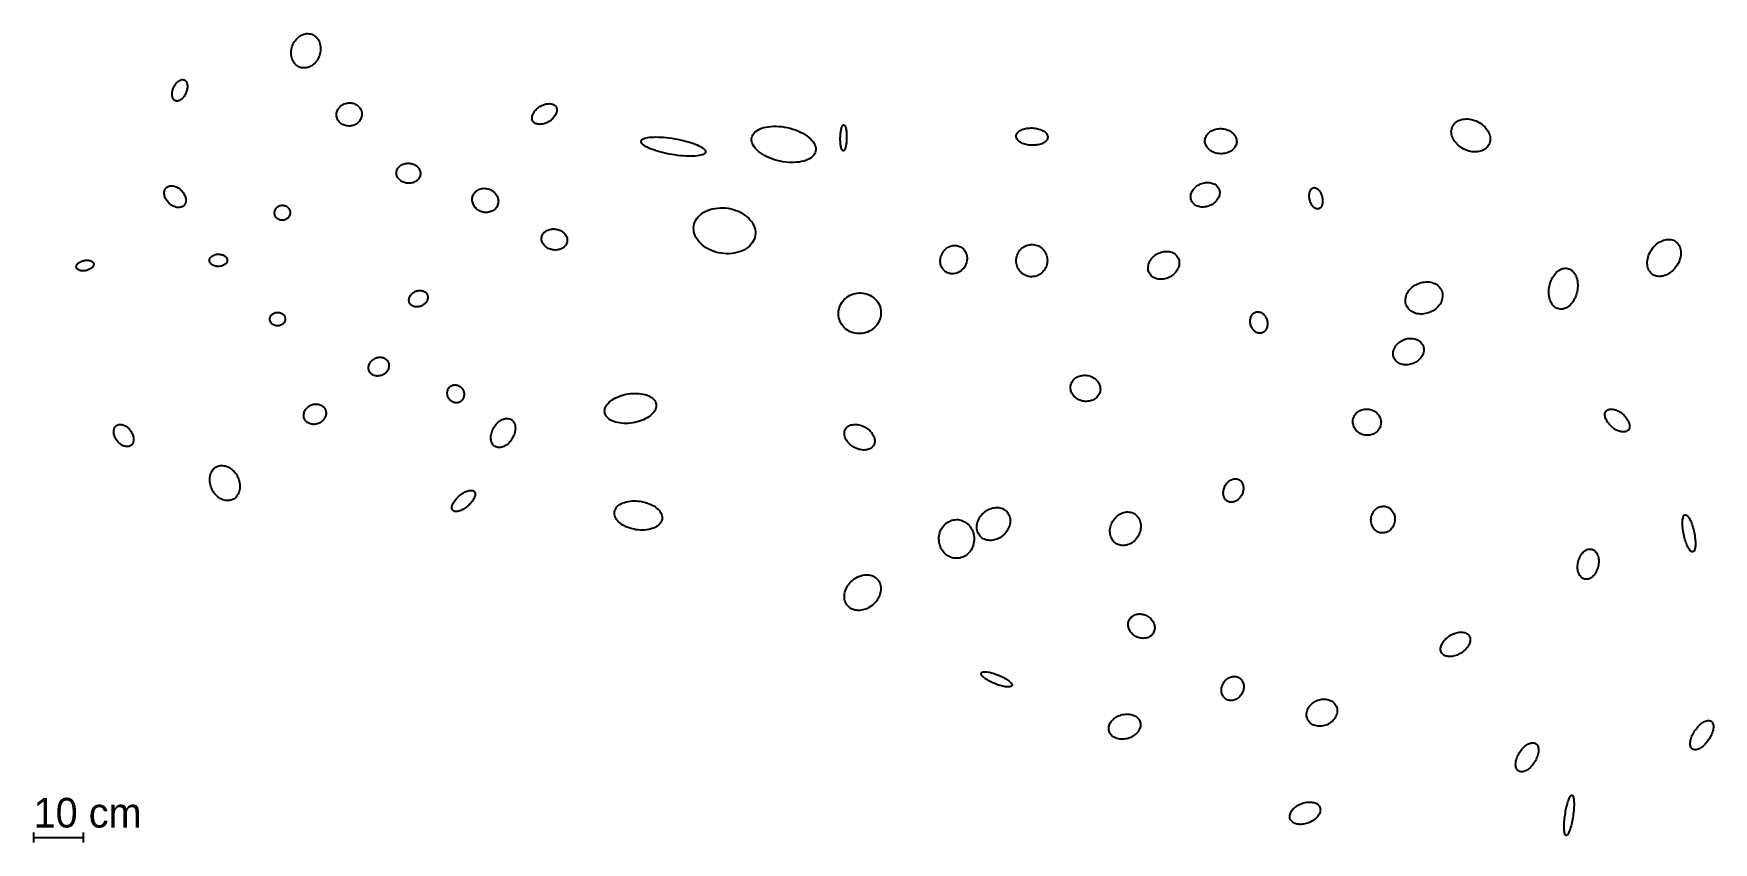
# Model space of a CAD drawing. Header units: metres. Extents: x -12209 to 21780, y -292849 to -276490.
import ezdxf

# ---------------------------------------------------------------- set-up
doc = ezdxf.new("R2010")
doc.units = ezdxf.units.M

msp = doc.modelspace()

# ---------------------------------------------------------------- texts
at = {"layer": 'LAYER'}
msp.add_text('10 cm', height=600, dxfattribs=at).set_placement((-12208.54, -292548.7))

# ---------------------------------------------------------------- linework, layer by layer
at = {"layer": 'LAYER'}
for p, q in [((-6948.81, -276684.96), (-6933.63, -276658.32)), ((-6948.81, -276684.96), (-6933.63, -276658.32)), ((-6933.63, -276658.32), (-6916.67, -276633.05)), ((-6933.63, -276658.32), (-6916.67, -276633.05)), ((-6916.67, -276633.05), (-6898.06, -276609.33)), ((-6916.67, -276633.05), (-6898.06, -276609.33)), ((-6898.06, -276609.33), (-6877.93, -276587.36)), ((-6898.06, -276609.33), (-6877.93, -276587.36)), ((-6877.93, -276587.36), (-6856.44, -276567.29)), ((-6877.93, -276587.36), (-6856.44, -276567.29)), ((-6856.44, -276567.29), (-6833.76, -276549.28)), ((-6856.44, -276567.29), (-6833.76, -276549.28)), ((-6833.76, -276549.28), (-6810.06, -276533.47)), ((-6833.76, -276549.28), (-6810.06, -276533.47)), ((-6810.06, -276533.47), (-6785.51, -276519.97)), ((-6810.06, -276533.47), (-6785.51, -276519.97)), ((-6785.51, -276519.97), (-6760.31, -276508.9)), ((-6785.51, -276519.97), (-6760.31, -276508.9)), ((-6760.31, -276508.9), (-6734.65, -276500.32)), ((-6760.31, -276508.9), (-6734.65, -276500.32)), ((-6734.65, -276500.32), (-6708.72, -276494.32)), ((-6734.65, -276500.32), (-6708.72, -276494.32)), ((-6708.72, -276494.32), (-6682.72, -276490.93)), ((-6708.72, -276494.32), (-6682.72, -276490.93)), ((-6682.72, -276490.93), (-6656.84, -276490.18)), ((-6682.72, -276490.93), (-6656.84, -276490.18)), ((-6656.84, -276490.18), (-6631.29, -276492.07)), ((-6656.84, -276490.18), (-6631.29, -276492.07)), ((-6631.29, -276492.07), (-6606.26, -276496.6)), ((-6631.29, -276492.07), (-6606.26, -276496.6)), ((-6606.26, -276496.6), (-6581.94, -276503.73)), ((-6606.26, -276496.6), (-6581.94, -276503.73)), ((-6581.94, -276503.73), (-6558.51, -276513.39)), ((-6581.94, -276503.73), (-6558.51, -276513.39)), ((-6558.51, -276513.39), (-6536.15, -276525.53)), ((-6558.51, -276513.39), (-6536.15, -276525.53)), ((-6536.15, -276525.53), (-6515.04, -276540.04)), ((-6536.15, -276525.53), (-6515.04, -276540.04)), ((-6515.04, -276540.04), (-6495.33, -276556.82)), ((-6515.04, -276540.04), (-6495.33, -276556.82)), ((-6495.33, -276556.82), (-6477.17, -276575.74)), ((-6495.33, -276556.82), (-6477.17, -276575.74)), ((-6477.17, -276575.74), (-6460.7, -276596.66)), ((-6477.17, -276575.74), (-6460.7, -276596.66)), ((-6460.7, -276596.66), (-6446.05, -276619.41)), ((-6460.7, -276596.66), (-6446.05, -276619.41)), ((-6446.05, -276619.41), (-6433.33, -276643.82)), ((-6446.05, -276619.41), (-6433.33, -276643.82)), ((-6433.33, -276643.82), (-6422.64, -276669.71)), ((-6433.33, -276643.82), (-6422.64, -276669.71)), ((-6997.37, -276891.75), (-6997.04, -276861.6)), ((-6997.37, -276891.75), (-6997.04, -276861.6)), ((-6995.43, -276921.48), (-6997.37, -276891.75)), ((-6995.43, -276921.48), (-6997.37, -276891.75)), ((-6997.04, -276861.6), (-6994.46, -276831.27)), ((-6997.04, -276861.6), (-6994.46, -276831.27)), ((-6991.23, -276950.58), (-6995.43, -276921.48)), ((-6991.23, -276950.58), (-6995.43, -276921.48)), ((-6994.46, -276831.27), (-6989.62, -276801)), ((-6994.46, -276831.27), (-6989.62, -276801)), ((-6984.81, -276978.82), (-6991.23, -276950.58)), ((-6984.81, -276978.82), (-6991.23, -276950.58)), ((-6989.62, -276801), (-6982.58, -276771)), ((-6989.62, -276801), (-6982.58, -276771)), ((-6976.23, -277005.99), (-6984.81, -276978.82)), ((-6976.23, -277005.99), (-6984.81, -276978.82)), ((-6982.58, -276771), (-6973.38, -276741.51)), ((-6982.58, -276771), (-6973.38, -276741.51)), ((-6965.53, -277031.88), (-6976.23, -277005.99)), ((-6965.53, -277031.88), (-6976.23, -277005.99)), ((-6973.38, -276741.51), (-6962.1, -276712.76)), ((-6973.38, -276741.51), (-6962.1, -276712.76)), ((-6962.1, -276712.76), (-6948.81, -276684.96)), ((-6962.1, -276712.76), (-6948.81, -276684.96)), ((-6450.05, -276990.74), (-6465.23, -277017.38)), ((-6450.05, -276990.74), (-6465.23, -277017.38)), ((-6436.77, -276962.94), (-6450.05, -276990.74)), ((-6436.77, -276962.94), (-6450.05, -276990.74)), ((-6425.49, -276934.18), (-6436.77, -276962.94)), ((-6425.49, -276934.18), (-6436.77, -276962.94)), ((-6416.29, -276904.7), (-6425.49, -276934.18)), ((-6416.29, -276904.7), (-6425.49, -276934.18)), ((-6422.64, -276669.71), (-6414.05, -276696.88)), ((-6422.64, -276669.71), (-6414.05, -276696.88)), ((-6409.24, -276874.7), (-6416.29, -276904.7)), ((-6409.24, -276874.7), (-6416.29, -276904.7)), ((-6414.05, -276696.88), (-6407.63, -276725.12)), ((-6414.05, -276696.88), (-6407.63, -276725.12)), ((-6404.41, -276844.42), (-6409.24, -276874.7)), ((-6404.41, -276844.42), (-6409.24, -276874.7)), ((-6407.63, -276725.12), (-6403.44, -276754.22)), ((-6407.63, -276725.12), (-6403.44, -276754.22)), ((-6401.82, -276814.1), (-6404.41, -276844.42)), ((-6401.82, -276814.1), (-6404.41, -276844.42)), ((-6403.44, -276754.22), (-6401.5, -276783.95)), ((-6403.44, -276754.22), (-6401.5, -276783.95)), ((-6401.5, -276783.95), (-6401.82, -276814.1)), ((-6401.5, -276783.95), (-6401.82, -276814.1)), ((-6952.81, -277056.29), (-6965.53, -277031.88)), ((-6952.81, -277056.29), (-6965.53, -277031.88)), ((-6938.16, -277079.04), (-6952.81, -277056.29)), ((-6938.16, -277079.04), (-6952.81, -277056.29)), ((-6921.7, -277099.95), (-6938.16, -277079.04)), ((-6921.7, -277099.95), (-6938.16, -277079.04)), ((-6903.54, -277118.87), (-6921.7, -277099.95)), ((-6903.54, -277118.87), (-6921.7, -277099.95)), ((-6883.83, -277135.65), (-6903.54, -277118.87)), ((-6883.83, -277135.65), (-6903.54, -277118.87)), ((-6862.71, -277150.17), (-6883.83, -277135.65)), ((-6862.71, -277150.17), (-6883.83, -277135.65)), ((-6840.36, -277162.3), (-6862.71, -277150.17)), ((-6840.36, -277162.3), (-6862.71, -277150.17)), ((-6816.93, -277171.97), (-6840.36, -277162.3)), ((-6816.93, -277171.97), (-6840.36, -277162.3)), ((-6816.93, -277171.97), (-6816.93, -277171.97)), ((-6792.61, -277179.1), (-6816.93, -277171.97)), ((-6816.93, -277171.97), (-6816.93, -277171.97)), ((-6792.61, -277179.1), (-6816.93, -277171.97)), ((-6767.57, -277183.62), (-6792.61, -277179.1)), ((-6767.57, -277183.62), (-6792.61, -277179.1)), ((-6742.02, -277185.52), (-6767.57, -277183.62)), ((-6742.02, -277185.52), (-6767.57, -277183.62)), ((-6716.15, -277184.77), (-6742.02, -277185.52)), ((-6716.15, -277184.77), (-6742.02, -277185.52)), ((-6690.15, -277181.38), (-6716.15, -277184.77)), ((-6690.15, -277181.38), (-6716.15, -277184.77)), ((-6664.21, -277175.38), (-6690.15, -277181.38)), ((-6664.21, -277175.38), (-6690.15, -277181.38)), ((-6638.55, -277166.8), (-6664.21, -277175.38)), ((-6638.55, -277166.8), (-6664.21, -277175.38)), ((-6613.35, -277155.73), (-6638.55, -277166.8)), ((-6613.35, -277155.73), (-6638.55, -277166.8)), ((-6588.81, -277142.23), (-6613.35, -277155.73)), ((-6588.81, -277142.23), (-6613.35, -277155.73)), ((-6565.1, -277126.42), (-6588.81, -277142.23)), ((-6565.1, -277126.42), (-6588.81, -277142.23)), ((-6542.42, -277108.41), (-6565.1, -277126.42)), ((-6542.42, -277108.41), (-6565.1, -277126.42)), ((-6520.94, -277088.34), (-6542.42, -277108.41)), ((-6520.94, -277088.34), (-6542.42, -277108.41)), ((-6500.81, -277066.37), (-6520.94, -277088.34)), ((-6500.81, -277066.37), (-6520.94, -277088.34)), ((-6482.19, -277042.65), (-6500.81, -277066.37)), ((-6482.19, -277042.65), (-6500.81, -277066.37)), ((-6465.23, -277017.38), (-6482.19, -277042.65)), ((-6465.23, -277017.38), (-6482.19, -277042.65)), ((-9404.2, -277696.18), (-9402.29, -277677.76)), ((-9404.2, -277696.18), (-9402.29, -277677.76)), ((-9402.29, -277677.76), (-9399.24, -277659.03)), ((-9402.29, -277677.76), (-9399.24, -277659.03)), ((-9399.24, -277659.03), (-9395.06, -277640.13)), ((-9399.24, -277659.03), (-9395.06, -277640.13)), ((-9395.06, -277640.13), (-9389.78, -277621.22)), ((-9395.06, -277640.13), (-9389.78, -277621.22)), ((-9389.78, -277621.22), (-9383.44, -277602.43)), ((-9389.78, -277621.22), (-9383.44, -277602.43)), ((-9383.44, -277602.43), (-9376.09, -277583.9)), ((-9383.44, -277602.43), (-9376.09, -277583.9)), ((-9376.09, -277583.9), (-9367.79, -277565.79)), ((-9376.09, -277583.9), (-9367.79, -277565.79)), ((-9367.79, -277565.79), (-9358.59, -277548.21)), ((-9367.79, -277565.79), (-9358.59, -277548.21)), ((-9358.59, -277548.21), (-9348.58, -277531.32)), ((-9358.59, -277548.21), (-9348.58, -277531.32)), ((-9348.58, -277531.32), (-9337.82, -277515.24)), ((-9348.58, -277531.32), (-9337.82, -277515.24)), ((-9337.82, -277515.24), (-9326.4, -277500.08)), ((-9337.82, -277515.24), (-9326.4, -277500.08)), ((-9326.4, -277500.08), (-9314.4, -277485.97)), ((-9326.4, -277500.08), (-9314.4, -277485.97)), ((-9314.4, -277485.97), (-9301.92, -277473.01)), ((-9314.4, -277485.97), (-9301.92, -277473.01)), ((-9301.92, -277473.01), (-9289.06, -277461.31)), ((-9301.92, -277473.01), (-9289.06, -277461.31)), ((-9289.06, -277461.31), (-9275.89, -277450.94)), ((-9289.06, -277461.31), (-9275.89, -277450.94)), ((-9275.89, -277450.94), (-9262.54, -277442)), ((-9275.89, -277450.94), (-9262.54, -277442)), ((-9262.54, -277442), (-9249.1, -277434.54)), ((-9262.54, -277442), (-9249.1, -277434.54)), ((-9249.1, -277434.54), (-9235.67, -277428.62)), ((-9249.1, -277434.54), (-9235.67, -277428.62)), ((-9235.67, -277428.62), (-9222.36, -277424.3)), ((-9235.67, -277428.62), (-9222.36, -277424.3)), ((-9222.36, -277424.3), (-9209.26, -277421.59)), ((-9222.36, -277424.3), (-9209.26, -277421.59)), ((-9209.26, -277421.59), (-9196.48, -277420.53)), ((-9209.26, -277421.59), (-9196.48, -277420.53)), ((-9196.48, -277420.53), (-9184.11, -277421.12)), ((-9196.48, -277420.53), (-9184.11, -277421.12)), ((-9184.11, -277421.12), (-9172.25, -277423.36)), ((-9184.11, -277421.12), (-9172.25, -277423.36)), ((-9172.25, -277423.36), (-9160.99, -277427.22)), ((-9172.25, -277423.36), (-9160.99, -277427.22)), ((-9160.99, -277427.22), (-9150.41, -277432.69)), ((-9160.99, -277427.22), (-9150.41, -277432.69)), ((-9150.41, -277432.69), (-9140.59, -277439.71)), ((-9150.41, -277432.69), (-9140.59, -277439.71)), ((-9140.59, -277439.71), (-9131.62, -277448.24)), ((-9140.59, -277439.71), (-9131.62, -277448.24)), ((-9131.62, -277448.24), (-9123.55, -277458.21)), ((-9131.62, -277448.24), (-9123.55, -277458.21)), ((-9118.12, -277672.43), (-9125.47, -277690.95)), ((-9118.12, -277672.43), (-9125.47, -277690.95)), ((-9123.55, -277458.21), (-9116.45, -277469.54)), ((-9123.55, -277458.21), (-9116.45, -277469.54)), ((-9111.78, -277653.64), (-9118.12, -277672.43)), ((-9111.78, -277653.64), (-9118.12, -277672.43)), ((-9116.45, -277469.54), (-9110.37, -277482.15)), ((-9116.45, -277469.54), (-9110.37, -277482.15)), ((-9106.5, -277634.72), (-9111.78, -277653.64)), ((-9106.5, -277634.72), (-9111.78, -277653.64)), ((-9110.37, -277482.15), (-9105.36, -277495.94)), ((-9110.37, -277482.15), (-9105.36, -277495.94)), ((-9102.32, -277615.83), (-9106.5, -277634.72)), ((-9102.32, -277615.83), (-9106.5, -277634.72)), ((-9105.36, -277495.94), (-9101.45, -277510.81)), ((-9105.36, -277495.94), (-9101.45, -277510.81)), ((-9099.27, -277597.1), (-9102.32, -277615.83)), ((-9099.27, -277597.1), (-9102.32, -277615.83)), ((-9101.45, -277510.81), (-9098.68, -277526.64)), ((-9101.45, -277510.81), (-9098.68, -277526.64)), ((-9097.37, -277578.68), (-9099.27, -277597.1)), ((-9097.37, -277578.68), (-9099.27, -277597.1)), ((-9098.68, -277526.64), (-9097.07, -277543.31)), ((-9098.68, -277526.64), (-9097.07, -277543.31)), ((-9096.63, -277560.7), (-9097.37, -277578.68)), ((-9096.63, -277560.7), (-9097.37, -277578.68)), ((-9097.07, -277543.31), (-9096.63, -277560.7)), ((-9097.07, -277543.31), (-9096.63, -277560.7)), ((-9404.93, -277714.15), (-9404.2, -277696.18)), ((-9404.93, -277714.15), (-9404.2, -277696.18)), ((-9404.49, -277731.54), (-9404.93, -277714.15)), ((-9404.49, -277731.54), (-9404.93, -277714.15)), ((-9402.88, -277748.22), (-9404.49, -277731.54)), ((-9402.88, -277748.22), (-9404.49, -277731.54)), ((-9400.11, -277764.05), (-9402.88, -277748.22)), ((-9400.11, -277764.05), (-9402.88, -277748.22)), ((-9396.21, -277778.92), (-9400.11, -277764.05)), ((-9396.21, -277778.92), (-9400.11, -277764.05)), ((-9391.2, -277792.71), (-9396.21, -277778.92)), ((-9391.2, -277792.71), (-9396.21, -277778.92)), ((-9385.12, -277805.32), (-9391.2, -277792.71)), ((-9385.12, -277805.32), (-9391.2, -277792.71)), ((-9378.01, -277816.65), (-9385.12, -277805.32)), ((-9378.01, -277816.65), (-9385.12, -277805.32)), ((-9369.94, -277826.62), (-9378.01, -277816.65)), ((-9369.94, -277826.62), (-9378.01, -277816.65)), ((-9360.97, -277835.15), (-9369.94, -277826.62)), ((-9360.97, -277835.15), (-9369.94, -277826.62)), ((-9351.15, -277842.17), (-9360.97, -277835.15)), ((-9351.15, -277842.17), (-9360.97, -277835.15)), ((-9340.57, -277847.64), (-9351.15, -277842.17)), ((-9340.57, -277847.64), (-9351.15, -277842.17)), ((-9340.57, -277847.64), (-9340.57, -277847.64)), ((-9329.31, -277851.5), (-9340.57, -277847.64)), ((-9340.57, -277847.64), (-9340.57, -277847.64)), ((-9329.31, -277851.5), (-9340.57, -277847.64)), ((-9317.45, -277853.74), (-9329.31, -277851.5)), ((-9317.45, -277853.74), (-9329.31, -277851.5)), ((-9305.08, -277854.33), (-9317.45, -277853.74)), ((-9305.08, -277854.33), (-9317.45, -277853.74)), ((-9292.3, -277853.27), (-9305.08, -277854.33)), ((-9292.3, -277853.27), (-9305.08, -277854.33)), ((-9279.2, -277850.56), (-9292.3, -277853.27)), ((-9279.2, -277850.56), (-9292.3, -277853.27)), ((-9265.89, -277846.24), (-9279.2, -277850.56)), ((-9265.89, -277846.24), (-9279.2, -277850.56)), ((-9252.46, -277840.32), (-9265.89, -277846.24)), ((-9252.46, -277840.32), (-9265.89, -277846.24)), ((-9239.02, -277832.86), (-9252.46, -277840.32)), ((-9239.02, -277832.86), (-9252.46, -277840.32)), ((-9225.67, -277823.92), (-9239.02, -277832.86)), ((-9225.67, -277823.92), (-9239.02, -277832.86)), ((-9212.51, -277813.55), (-9225.67, -277823.92)), ((-9212.51, -277813.55), (-9225.67, -277823.92)), ((-9199.64, -277801.84), (-9212.51, -277813.55)), ((-9199.64, -277801.84), (-9212.51, -277813.55)), ((-9187.16, -277788.89), (-9199.64, -277801.84)), ((-9187.16, -277788.89), (-9199.64, -277801.84)), ((-9175.16, -277774.78), (-9187.16, -277788.89)), ((-9175.16, -277774.78), (-9187.16, -277788.89)), ((-9163.74, -277759.62), (-9175.16, -277774.78)), ((-9163.74, -277759.62), (-9175.16, -277774.78)), ((-9152.98, -277743.54), (-9163.74, -277759.62)), ((-9152.98, -277743.54), (-9163.74, -277759.62)), ((-9142.97, -277726.64), (-9152.98, -277743.54)), ((-9142.97, -277726.64), (-9152.98, -277743.54)), ((-9133.78, -277709.07), (-9142.97, -277726.64)), ((-9133.78, -277709.07), (-9142.97, -277726.64)), ((-9125.47, -277690.95), (-9133.78, -277709.07)), ((-9125.47, -277690.95), (-9133.78, -277709.07)), ((-6060.4, -278042.8), (-6050.95, -278024.03)), ((-6060.4, -278042.8), (-6050.95, -278024.03)), ((-6050.95, -278024.03), (-6039.76, -278006.04)), ((-6050.95, -278024.03), (-6039.76, -278006.04)), ((-6039.76, -278006.04), (-6026.91, -277988.96)), ((-6039.76, -278006.04), (-6026.91, -277988.96)), ((-6026.91, -277988.96), (-6012.5, -277972.92)), ((-6026.91, -277988.96), (-6012.5, -277972.92)), ((-6012.5, -277972.92), (-5996.65, -277958.04)), ((-6012.5, -277972.92), (-5996.65, -277958.04)), ((-5996.65, -277958.04), (-5979.47, -277944.43)), ((-5996.65, -277958.04), (-5979.47, -277944.43)), ((-5979.47, -277944.43), (-5961.09, -277932.2)), ((-5979.47, -277944.43), (-5961.09, -277932.2)), ((-5961.09, -277932.2), (-5941.65, -277921.45)), ((-5961.09, -277932.2), (-5941.65, -277921.45)), ((-5941.65, -277921.45), (-5921.3, -277912.24)), ((-5941.65, -277921.45), (-5921.3, -277912.24)), ((-5921.3, -277912.24), (-5900.2, -277904.66)), ((-5921.3, -277912.24), (-5900.2, -277904.66)), ((-5900.2, -277904.66), (-5878.51, -277898.76)), ((-5900.2, -277904.66), (-5878.51, -277898.76)), ((-5878.51, -277898.76), (-5856.39, -277894.59)), ((-5878.51, -277898.76), (-5856.39, -277894.59)), ((-5856.39, -277894.59), (-5834.01, -277892.17)), ((-5856.39, -277894.59), (-5834.01, -277892.17)), ((-5834.01, -277892.17), (-5811.53, -277891.53)), ((-5834.01, -277892.17), (-5811.53, -277891.53)), ((-5811.53, -277891.53), (-5789.14, -277892.68)), ((-5811.53, -277891.53), (-5789.14, -277892.68)), ((-5789.14, -277892.68), (-5767, -277895.59)), ((-5789.14, -277892.68), (-5767, -277895.59)), ((-5767, -277895.59), (-5745.28, -277900.25)), ((-5767, -277895.59), (-5745.28, -277900.25)), ((-5745.28, -277900.25), (-5724.15, -277906.63)), ((-5745.28, -277900.25), (-5724.15, -277906.63)), ((-5724.15, -277906.63), (-5703.76, -277914.67)), ((-5724.15, -277906.63), (-5703.76, -277914.67)), ((-5703.76, -277914.67), (-5684.27, -277924.32)), ((-5703.76, -277914.67), (-5684.27, -277924.32)), ((-5684.27, -277924.32), (-5665.84, -277935.5)), ((-5684.27, -277924.32), (-5665.84, -277935.5)), ((-5665.84, -277935.5), (-5648.59, -277948.13)), ((-5665.84, -277935.5), (-5648.59, -277948.13)), ((-5648.59, -277948.13), (-5632.66, -277962.11)), ((-5648.59, -277948.13), (-5632.66, -277962.11)), ((-5632.66, -277962.11), (-5618.18, -277977.33)), ((-5632.66, -277962.11), (-5618.18, -277977.33)), ((-5618.18, -277977.33), (-5605.25, -277993.67)), ((-5618.18, -277977.33), (-5605.25, -277993.67)), ((-5605.25, -277993.67), (-5593.97, -278011.03)), ((-5605.25, -277993.67), (-5593.97, -278011.03)), ((-5593.97, -278011.03), (-5584.43, -278029.25)), ((-5593.97, -278011.03), (-5584.43, -278029.25)), ((-2055.83, -278043.36), (-2040.11, -278026.55)), ((-2055.83, -278043.36), (-2040.11, -278026.55)), ((-2040.11, -278026.55), (-2023.11, -278010.41)), ((-2040.11, -278026.55), (-2023.11, -278010.41)), ((-2023.11, -278010.41), (-2004.96, -277995.09)), ((-2023.11, -278010.41), (-2004.96, -277995.09)), ((-2004.96, -277995.09), (-1985.81, -277980.68)), ((-2004.96, -277995.09), (-1985.81, -277980.68)), ((-1985.81, -277980.68), (-1965.78, -277967.31)), ((-1985.81, -277980.68), (-1965.78, -277967.31)), ((-1965.78, -277967.31), (-1945.05, -277955.08)), ((-1965.78, -277967.31), (-1945.05, -277955.08)), ((-1945.05, -277955.08), (-1923.75, -277944.07)), ((-1945.05, -277955.08), (-1923.75, -277944.07)), ((-1923.75, -277944.07), (-1902.07, -277934.38)), ((-1923.75, -277944.07), (-1902.07, -277934.38)), ((-1902.07, -277934.38), (-1880.16, -277926.07)), ((-1902.07, -277934.38), (-1880.16, -277926.07)), ((-1880.16, -277926.07), (-1858.18, -277919.21)), ((-1880.16, -277926.07), (-1858.18, -277919.21)), ((-1858.18, -277919.21), (-1836.32, -277913.85)), ((-1858.18, -277919.21), (-1836.32, -277913.85)), ((-1836.32, -277913.85), (-1814.72, -277910.04)), ((-1836.32, -277913.85), (-1814.72, -277910.04)), ((-1814.72, -277910.04), (-1793.56, -277907.79)), ((-1814.72, -277910.04), (-1793.56, -277907.79)), ((-1793.56, -277907.79), (-1773, -277907.14)), ((-1793.56, -277907.79), (-1773, -277907.14)), ((-1773, -277907.14), (-1753.19, -277908.07)), ((-1773, -277907.14), (-1753.19, -277908.07)), ((-1753.19, -277908.07), (-1734.29, -277910.59)), ((-1753.19, -277908.07), (-1734.29, -277910.59)), ((-1734.29, -277910.59), (-1716.44, -277914.68)), ((-1734.29, -277910.59), (-1716.44, -277914.68)), ((-1716.44, -277914.68), (-1699.77, -277920.31)), ((-1716.44, -277914.68), (-1699.77, -277920.31)), ((-1699.77, -277920.31), (-1684.41, -277927.42)), ((-1699.77, -277920.31), (-1684.41, -277927.42)), ((-1684.41, -277927.42), (-1670.48, -277935.98)), ((-1684.41, -277927.42), (-1670.48, -277935.98)), ((-1670.48, -277935.98), (-1658.09, -277945.91)), ((-1670.48, -277935.98), (-1658.09, -277945.91)), ((-1658.09, -277945.91), (-1647.32, -277957.14)), ((-1658.09, -277945.91), (-1647.32, -277957.14)), ((-1647.32, -277957.14), (-1638.26, -277969.58)), ((-1647.32, -277957.14), (-1638.26, -277969.58)), ((-1638.26, -277969.58), (-1630.99, -277983.13)), ((-1638.26, -277969.58), (-1630.99, -277983.13)), ((-1630.99, -277983.13), (-1625.55, -277997.71)), ((-1630.99, -277983.13), (-1625.55, -277997.71)), ((-1625.55, -277997.71), (-1621.98, -278013.18)), ((-1625.55, -277997.71), (-1621.98, -278013.18)), ((-1621.98, -278013.18), (-1620.32, -278029.44)), ((-1621.98, -278013.18), (-1620.32, -278029.44)), ((-6079.57, -278122.66), (-6077.66, -278102.27)), ((-6079.57, -278122.66), (-6077.66, -278102.27)), ((-6079.52, -278143.06), (-6079.57, -278122.66)), ((-6079.52, -278143.06), (-6079.57, -278122.66)), ((-6077.51, -278163.34), (-6079.52, -278143.06)), ((-6077.51, -278163.34), (-6079.52, -278143.06)), ((-6077.66, -278102.27), (-6073.81, -278082.07)), ((-6077.66, -278102.27), (-6073.81, -278082.07)), ((-6077.51, -278163.34), (-6077.51, -278163.34)), ((-6073.56, -278183.32), (-6077.51, -278163.34)), ((-6077.51, -278163.34), (-6077.51, -278163.34)), ((-6073.56, -278183.32), (-6077.51, -278163.34)), ((-6073.81, -278082.07), (-6068.04, -278062.19)), ((-6073.81, -278082.07), (-6068.04, -278062.19)), ((-6067.7, -278202.86), (-6073.56, -278183.32)), ((-6067.7, -278202.86), (-6073.56, -278183.32)), ((-6068.04, -278062.19), (-6060.4, -278042.8)), ((-6068.04, -278062.19), (-6060.4, -278042.8)), ((-6059.96, -278221.82), (-6067.7, -278202.86)), ((-6059.96, -278221.82), (-6067.7, -278202.86)), ((-6050.42, -278240.04), (-6059.96, -278221.82)), ((-6050.42, -278240.04), (-6059.96, -278221.82)), ((-6039.14, -278257.4), (-6050.42, -278240.04)), ((-6039.14, -278257.4), (-6050.42, -278240.04)), ((-6026.21, -278273.74), (-6039.14, -278257.4)), ((-6026.21, -278273.74), (-6039.14, -278257.4)), ((-6011.73, -278288.96), (-6026.21, -278273.74)), ((-6011.73, -278288.96), (-6026.21, -278273.74)), ((-5995.8, -278302.94), (-6011.73, -278288.96)), ((-5995.8, -278302.94), (-6011.73, -278288.96)), ((-5978.55, -278315.57), (-5995.8, -278302.94)), ((-5978.55, -278315.57), (-5995.8, -278302.94)), ((-5960.12, -278326.75), (-5978.55, -278315.57)), ((-5960.12, -278326.75), (-5978.55, -278315.57)), ((-5940.63, -278336.4), (-5960.12, -278326.75)), ((-5940.63, -278336.4), (-5960.12, -278326.75)), ((-5920.24, -278344.44), (-5940.63, -278336.4)), ((-5920.24, -278344.44), (-5940.63, -278336.4)), ((-5899.11, -278350.82), (-5920.24, -278344.44)), ((-5899.11, -278350.82), (-5920.24, -278344.44)), ((-5877.39, -278355.48), (-5899.11, -278350.82)), ((-5877.39, -278355.48), (-5899.11, -278350.82)), ((-5855.25, -278358.39), (-5877.39, -278355.48)), ((-5855.25, -278358.39), (-5877.39, -278355.48)), ((-5832.86, -278359.54), (-5855.25, -278358.39)), ((-5832.86, -278359.54), (-5855.25, -278358.39)), ((-5810.39, -278358.9), (-5832.86, -278359.54)), ((-5810.39, -278358.9), (-5832.86, -278359.54)), ((-5788, -278356.48), (-5810.39, -278358.9)), ((-5788, -278356.48), (-5810.39, -278358.9)), ((-5765.88, -278352.31), (-5788, -278356.48)), ((-5765.88, -278352.31), (-5788, -278356.48)), ((-5744.19, -278346.41), (-5765.88, -278352.31)), ((-5744.19, -278346.41), (-5765.88, -278352.31)), ((-5723.09, -278338.83), (-5744.19, -278346.41)), ((-5723.09, -278338.83), (-5744.19, -278346.41)), ((-5702.74, -278329.62), (-5723.09, -278338.83)), ((-5702.74, -278329.62), (-5723.09, -278338.83)), ((-5683.3, -278318.87), (-5702.74, -278329.62)), ((-5683.3, -278318.87), (-5702.74, -278329.62)), ((-5664.93, -278306.64), (-5683.3, -278318.87)), ((-5664.93, -278306.64), (-5683.3, -278318.87)), ((-5647.74, -278293.03), (-5664.93, -278306.64)), ((-5647.74, -278293.03), (-5664.93, -278306.64)), ((-5631.89, -278278.15), (-5647.74, -278293.03)), ((-5631.89, -278278.15), (-5647.74, -278293.03)), ((-5617.48, -278262.11), (-5631.89, -278278.15)), ((-5617.48, -278262.11), (-5631.89, -278278.15)), ((-5604.63, -278245.03), (-5617.48, -278262.11)), ((-5604.63, -278245.03), (-5617.48, -278262.11)), ((-5593.44, -278227.03), (-5604.63, -278245.03)), ((-5593.44, -278227.03), (-5604.63, -278245.03)), ((-5583.99, -278208.27), (-5593.44, -278227.03)), ((-5583.99, -278208.27), (-5593.44, -278227.03)), ((-5584.43, -278029.25), (-5576.69, -278048.21)), ((-5584.43, -278029.25), (-5576.69, -278048.21)), ((-5576.35, -278188.88), (-5583.99, -278208.27)), ((-5576.35, -278188.88), (-5583.99, -278208.27)), ((-5576.69, -278048.21), (-5570.83, -278067.75)), ((-5576.69, -278048.21), (-5570.83, -278067.75)), ((-5570.58, -278169), (-5576.35, -278188.88)), ((-5570.58, -278169), (-5576.35, -278188.88)), ((-5570.83, -278067.75), (-5566.88, -278087.73)), ((-5570.83, -278067.75), (-5566.88, -278087.73)), ((-5566.73, -278148.8), (-5570.58, -278169)), ((-5566.73, -278148.8), (-5570.58, -278169)), ((-5566.88, -278087.73), (-5564.87, -278108.01)), ((-5566.88, -278087.73), (-5564.87, -278108.01)), ((-5564.82, -278128.41), (-5566.73, -278148.8)), ((-5564.82, -278128.41), (-5566.73, -278148.8)), ((-5564.87, -278108.01), (-5564.82, -278128.41)), ((-5564.87, -278108.01), (-5564.82, -278128.41)), ((-2123.87, -278203.47), (-2123.61, -278186.55)), ((-2123.87, -278203.47), (-2123.61, -278186.55)), ((-2122.21, -278219.74), (-2123.87, -278203.47)), ((-2122.21, -278219.74), (-2123.87, -278203.47)), ((-2123.61, -278186.55), (-2121.44, -278169.09)), ((-2123.61, -278186.55), (-2121.44, -278169.09)), ((-2118.64, -278235.21), (-2122.21, -278219.74)), ((-2118.64, -278235.21), (-2122.21, -278219.74)), ((-2121.44, -278169.09), (-2117.38, -278151.23)), ((-2121.44, -278169.09), (-2117.38, -278151.23)), ((-2113.2, -278249.78), (-2118.64, -278235.21)), ((-2113.2, -278249.78), (-2118.64, -278235.21)), ((-2117.38, -278151.23), (-2111.44, -278133.11)), ((-2117.38, -278151.23), (-2111.44, -278133.11)), ((-2105.93, -278263.34), (-2113.2, -278249.78)), ((-2105.93, -278263.34), (-2113.2, -278249.78)), ((-2111.44, -278133.11), (-2103.69, -278114.86)), ((-2111.44, -278133.11), (-2103.69, -278114.86)), ((-2105.93, -278263.34), (-2105.93, -278263.34)), ((-2096.87, -278275.78), (-2105.93, -278263.34)), ((-2105.93, -278263.34), (-2105.93, -278263.34)), ((-2096.87, -278275.78), (-2105.93, -278263.34)), ((-2103.69, -278114.86), (-2094.17, -278096.62)), ((-2103.69, -278114.86), (-2094.17, -278096.62)), ((-2086.11, -278287.01), (-2096.87, -278275.78)), ((-2086.11, -278287.01), (-2096.87, -278275.78)), ((-2094.17, -278096.62), (-2082.96, -278078.54)), ((-2094.17, -278096.62), (-2082.96, -278078.54)), ((-2073.71, -278296.94), (-2086.11, -278287.01)), ((-2073.71, -278296.94), (-2086.11, -278287.01)), ((-2082.96, -278078.54), (-2070.15, -278060.74)), ((-2082.96, -278078.54), (-2070.15, -278060.74)), ((-2059.78, -278305.49), (-2073.71, -278296.94)), ((-2059.78, -278305.49), (-2073.71, -278296.94)), ((-2070.15, -278060.74), (-2055.83, -278043.36)), ((-2070.15, -278060.74), (-2055.83, -278043.36)), ((-2044.43, -278312.61), (-2059.78, -278305.49)), ((-2044.43, -278312.61), (-2059.78, -278305.49)), ((-2027.76, -278318.24), (-2044.43, -278312.61)), ((-2027.76, -278318.24), (-2044.43, -278312.61)), ((-2009.9, -278322.32), (-2027.76, -278318.24)), ((-2009.9, -278322.32), (-2027.76, -278318.24)), ((-1991, -278324.85), (-2009.9, -278322.32)), ((-1991, -278324.85), (-2009.9, -278322.32)), ((-1971.19, -278325.78), (-1991, -278324.85)), ((-1971.19, -278325.78), (-1991, -278324.85)), ((-1950.63, -278325.12), (-1971.19, -278325.78)), ((-1950.63, -278325.12), (-1971.19, -278325.78)), ((-1929.47, -278322.88), (-1950.63, -278325.12)), ((-1929.47, -278322.88), (-1950.63, -278325.12)), ((-1907.88, -278319.06), (-1929.47, -278322.88)), ((-1907.88, -278319.06), (-1929.47, -278322.88)), ((-1886.01, -278313.71), (-1907.88, -278319.06)), ((-1886.01, -278313.71), (-1907.88, -278319.06)), ((-1864.04, -278306.85), (-1886.01, -278313.71)), ((-1864.04, -278306.85), (-1886.01, -278313.71)), ((-1842.12, -278298.54), (-1864.04, -278306.85)), ((-1842.12, -278298.54), (-1864.04, -278306.85)), ((-1820.44, -278288.84), (-1842.12, -278298.54)), ((-1820.44, -278288.84), (-1842.12, -278298.54)), ((-1799.15, -278277.84), (-1820.44, -278288.84)), ((-1799.15, -278277.84), (-1820.44, -278288.84)), ((-1778.41, -278265.6), (-1799.15, -278277.84)), ((-1778.41, -278265.6), (-1799.15, -278277.84)), ((-1758.39, -278252.23), (-1778.41, -278265.6)), ((-1758.39, -278252.23), (-1778.41, -278265.6)), ((-1739.23, -278237.83), (-1758.39, -278252.23)), ((-1739.23, -278237.83), (-1758.39, -278252.23)), ((-1721.08, -278222.5), (-1739.23, -278237.83)), ((-1721.08, -278222.5), (-1739.23, -278237.83)), ((-1704.08, -278206.37), (-1721.08, -278222.5)), ((-1704.08, -278206.37), (-1721.08, -278222.5)), ((-1688.37, -278189.55), (-1704.08, -278206.37)), ((-1688.37, -278189.55), (-1704.08, -278206.37)), ((-1674.05, -278172.18), (-1688.37, -278189.55)), ((-1674.05, -278172.18), (-1688.37, -278189.55)), ((-1661.23, -278154.38), (-1674.05, -278172.18)), ((-1661.23, -278154.38), (-1674.05, -278172.18)), ((-1650.02, -278136.3), (-1661.23, -278154.38)), ((-1650.02, -278136.3), (-1661.23, -278154.38)), ((-1640.51, -278118.06), (-1650.02, -278136.3)), ((-1640.51, -278118.06), (-1650.02, -278136.3)), ((-1632.75, -278099.81), (-1640.51, -278118.06)), ((-1632.75, -278099.81), (-1640.51, -278118.06)), ((-1626.82, -278081.68), (-1632.75, -278099.81)), ((-1626.82, -278081.68), (-1632.75, -278099.81)), ((-1622.75, -278063.83), (-1626.82, -278081.68)), ((-1622.75, -278063.83), (-1626.82, -278081.68)), ((-1620.58, -278046.37), (-1622.75, -278063.83)), ((-1620.58, -278046.37), (-1622.75, -278063.83)), ((-1620.32, -278029.44), (-1620.58, -278046.37)), ((-1620.32, -278029.44), (-1620.58, -278046.37)), ((2709.18, -278367.31), (2762.07, -278364.4)), ((2709.18, -278367.31), (2762.07, -278364.4)), ((2762.07, -278364.4), (2816.53, -278364.27)), ((2762.07, -278364.4), (2816.53, -278364.27)), ((2816.53, -278364.27), (2872.15, -278366.92)), ((2816.53, -278364.27), (2872.15, -278366.92)), ((2872.15, -278366.92), (2928.51, -278372.35)), ((2872.15, -278366.92), (2928.51, -278372.35)), ((4150.58, -278367.76), (4155.72, -278357.12)), ((4155.72, -278357.12), (4161.03, -278348.32)), ((4161.03, -278348.32), (4166.48, -278341.42)), ((4166.48, -278341.42), (4172.02, -278336.49)), ((4172.02, -278336.49), (4177.6, -278333.55)), ((4177.6, -278333.55), (4183.19, -278332.64)), ((4183.19, -278332.64), (4188.75, -278333.75)), ((4188.75, -278333.75), (4194.23, -278336.88)), ((4194.23, -278336.88), (4199.59, -278342.01)), ((4199.59, -278342.01), (4204.79, -278349.09)), ((4204.79, -278349.09), (4209.78, -278358.07)), ((4209.78, -278358.07), (4214.54, -278368.89)), ((16492.52, -278387.27), (16503.4, -278362.44)), ((16492.52, -278387.27), (16503.4, -278362.44)), ((16503.4, -278362.44), (16517.07, -278339.04)), ((16503.4, -278362.44), (16517.07, -278339.04)), ((16503.4, -278362.44), (16503.4, -278362.44)), ((16503.4, -278362.44), (16503.4, -278362.44)), ((16517.07, -278339.04), (16533.44, -278317.24)), ((16517.07, -278339.04), (16533.44, -278317.24)), ((16533.44, -278317.24), (16552.38, -278297.21)), ((16533.44, -278317.24), (16552.38, -278297.21)), ((16552.38, -278297.21), (16573.75, -278279.1)), ((16552.38, -278297.21), (16573.75, -278279.1)), ((16573.75, -278279.1), (16597.38, -278263.04)), ((16573.75, -278279.1), (16597.38, -278263.04)), ((16597.38, -278263.04), (16623.1, -278249.17)), ((16597.38, -278263.04), (16623.1, -278249.17)), ((16623.1, -278249.17), (16650.7, -278237.59)), ((16623.1, -278249.17), (16650.7, -278237.59)), ((16650.7, -278237.59), (16679.98, -278228.38)), ((16650.7, -278237.59), (16679.98, -278228.38)), ((16679.98, -278228.38), (16710.72, -278221.62)), ((16679.98, -278228.38), (16710.72, -278221.62)), ((16710.72, -278221.62), (16742.68, -278217.36)), ((16710.72, -278221.62), (16742.68, -278217.36)), ((16742.68, -278217.36), (16775.62, -278215.62)), ((16742.68, -278217.36), (16775.62, -278215.62)), ((16775.62, -278215.62), (16809.28, -278216.42)), ((16775.62, -278215.62), (16809.28, -278216.42)), ((16809.28, -278216.42), (16843.42, -278219.77)), ((16809.28, -278216.42), (16843.42, -278219.77)), ((16843.42, -278219.77), (16877.77, -278225.62)), ((16843.42, -278219.77), (16877.77, -278225.62)), ((16877.77, -278225.62), (16912.07, -278233.94)), ((16877.77, -278225.62), (16912.07, -278233.94)), ((16912.07, -278233.94), (16946.06, -278244.66)), ((16912.07, -278233.94), (16946.06, -278244.66)), ((16946.06, -278244.66), (16979.48, -278257.7)), ((16946.06, -278244.66), (16979.48, -278257.7)), ((16979.48, -278257.7), (17012.08, -278272.96)), ((16979.48, -278257.7), (17012.08, -278272.96)), ((17012.08, -278272.96), (17043.6, -278290.34)), ((17012.08, -278272.96), (17043.6, -278290.34)), ((17043.6, -278290.34), (17073.81, -278309.68)), ((17043.6, -278290.34), (17073.81, -278309.68)), ((17073.81, -278309.68), (17102.48, -278330.85)), ((17073.81, -278309.68), (17102.48, -278330.85)), ((17102.48, -278330.85), (17129.39, -278353.69)), ((17102.48, -278330.85), (17129.39, -278353.69)), ((17129.39, -278353.69), (17154.34, -278378.01)), ((17129.39, -278353.69), (17154.34, -278378.01)), ((84.18, -278665.05), (89.03, -278651.5)), ((84.18, -278665.05), (84.18, -278665.05)), ((84.29, -278679.45), (84.18, -278665.05)), ((89.37, -278694.57), (84.29, -278679.45)), ((89.03, -278651.5), (98.8, -278638.89)), ((99.37, -278710.31), (89.37, -278694.57)), ((98.8, -278638.89), (113.43, -278627.32)), ((113.43, -278627.32), (132.8, -278616.87)), ((132.8, -278616.87), (156.76, -278607.64)), ((156.76, -278607.64), (185.14, -278599.68)), ((185.14, -278599.68), (217.71, -278593.06)), ((217.71, -278593.06), (254.23, -278587.83)), ((254.23, -278587.83), (294.41, -278584.03)), ((294.41, -278584.03), (337.96, -278581.68)), ((337.96, -278581.68), (384.55, -278580.81)), ((384.55, -278580.81), (433.81, -278581.42)), ((433.81, -278581.42), (485.37, -278583.51)), ((485.37, -278583.51), (538.85, -278587.06)), ((538.85, -278587.06), (593.82, -278592.05)), ((593.82, -278592.05), (649.89, -278598.43)), ((649.89, -278598.43), (706.61, -278606.16)), ((706.61, -278606.16), (763.55, -278615.18)), ((763.55, -278615.18), (820.3, -278625.41)), ((820.3, -278625.41), (876.4, -278636.79)), ((876.4, -278636.79), (931.44, -278649.23)), ((931.44, -278649.23), (984.99, -278662.63)), ((984.99, -278662.63), (1036.65, -278676.88)), ((1036.65, -278676.88), (1086.03, -278691.89)), ((1086.03, -278691.89), (1132.74, -278707.53)), ((2319.32, -278621.7), (2323.22, -278591.61)), ((2319.32, -278621.7), (2323.22, -278591.61)), ((2320.36, -278652.62), (2319.32, -278621.7)), ((2320.36, -278652.62), (2319.32, -278621.7)), ((2326.33, -278684.13), (2320.36, -278652.62)), ((2326.33, -278684.13), (2320.36, -278652.62)), ((2323.22, -278591.61), (2332.04, -278562.58)), ((2323.22, -278591.61), (2332.04, -278562.58)), ((2323.22, -278591.61), (2323.22, -278591.61)), ((2323.22, -278591.61), (2323.22, -278591.61)), ((2337.2, -278715.99), (2326.33, -278684.13)), ((2337.2, -278715.99), (2326.33, -278684.13)), ((2332.04, -278562.58), (2345.7, -278534.82)), ((2332.04, -278562.58), (2345.7, -278534.82)), ((2345.7, -278534.82), (2364.1, -278508.56)), ((2345.7, -278534.82), (2364.1, -278508.56)), ((2364.1, -278508.56), (2387.11, -278483.98)), ((2364.1, -278508.56), (2387.11, -278483.98)), ((2387.11, -278483.98), (2414.54, -278461.28)), ((2387.11, -278483.98), (2414.54, -278461.28)), ((2414.54, -278461.28), (2446.19, -278440.63)), ((2414.54, -278461.28), (2446.19, -278440.63)), ((2446.19, -278440.63), (2481.81, -278422.18)), ((2446.19, -278440.63), (2481.81, -278422.18)), ((2481.81, -278422.18), (2521.15, -278406.09)), ((2481.81, -278422.18), (2521.15, -278406.09)), ((2521.15, -278406.09), (2563.89, -278392.45)), ((2521.15, -278406.09), (2563.89, -278392.45)), ((2563.89, -278392.45), (2609.71, -278381.4)), ((2563.89, -278392.45), (2609.71, -278381.4)), ((2609.71, -278381.4), (2658.26, -278373)), ((2609.71, -278381.4), (2658.26, -278373)), ((2658.26, -278373), (2709.18, -278367.31)), ((2658.26, -278373), (2709.18, -278367.31)), ((2928.51, -278372.35), (2985.18, -278380.5)), ((2928.51, -278372.35), (2985.18, -278380.5)), ((2985.18, -278380.5), (3041.72, -278391.31)), ((2985.18, -278380.5), (3041.72, -278391.31)), ((3041.72, -278391.31), (3097.7, -278404.7)), ((3041.72, -278391.31), (3097.7, -278404.7)), ((3097.7, -278404.7), (3152.7, -278420.58)), ((3097.7, -278404.7), (3152.7, -278420.58)), ((3152.7, -278420.58), (3206.31, -278438.81)), ((3152.7, -278420.58), (3206.31, -278438.81)), ((3206.31, -278438.81), (3258.1, -278459.26)), ((3206.31, -278438.81), (3258.1, -278459.26)), ((3258.1, -278459.26), (3307.69, -278481.77)), ((3258.1, -278459.26), (3307.69, -278481.77)), ((3307.69, -278481.77), (3354.71, -278506.18)), ((3307.69, -278481.77), (3354.71, -278506.18)), ((3354.71, -278506.18), (3398.78, -278532.3)), ((3354.71, -278506.18), (3398.78, -278532.3)), ((3398.78, -278532.3), (3439.59, -278559.92)), ((3398.78, -278532.3), (3439.59, -278559.92)), ((3439.59, -278559.92), (3476.81, -278588.84)), ((3439.59, -278559.92), (3476.81, -278588.84)), ((3476.81, -278588.84), (3510.16, -278618.84)), ((3476.81, -278588.84), (3510.16, -278618.84)), ((3510.16, -278618.84), (3539.39, -278649.69)), ((3510.16, -278618.84), (3539.39, -278649.69)), ((3539.39, -278649.69), (3564.28, -278681.16)), ((3539.39, -278649.69), (3564.28, -278681.16)), ((3564.28, -278681.16), (3584.64, -278713)), ((3564.28, -278681.16), (3584.64, -278713)), ((4114.37, -278621.13), (4114.54, -278597.9)), ((4114.69, -278644.18), (4114.37, -278621.13)), ((4114.54, -278597.9), (4115.19, -278574.69)), ((4115.5, -278666.89), (4114.69, -278644.18)), ((4115.19, -278574.69), (4116.32, -278551.66)), ((4116.79, -278689.08), (4115.5, -278666.89)), ((4116.32, -278551.66), (4117.93, -278529)), ((4118.55, -278710.59), (4116.79, -278689.08)), ((4117.93, -278529), (4120, -278506.86)), ((4120, -278506.86), (4122.51, -278485.43)), ((4122.51, -278485.43), (4125.45, -278464.86)), ((4125.45, -278464.86), (4128.8, -278445.31)), ((4128.8, -278445.31), (4132.52, -278426.93)), ((4132.52, -278426.93), (4136.59, -278409.87)), ((4136.59, -278409.87), (4140.98, -278394.24)), ((4140.98, -278394.24), (4145.66, -278380.17)), ((4145.66, -278380.17), (4150.58, -278367.76)), ((4214.54, -278368.89), (4219.03, -278381.46)), ((4219.03, -278381.46), (4223.21, -278395.69)), ((4223.21, -278395.69), (4227.05, -278411.46)), ((4227.05, -278411.46), (4230.51, -278428.66)), ((4230.51, -278428.66), (4233.58, -278447.16)), ((4233.58, -278447.16), (4236.24, -278466.81)), ((4237, -278691.2), (4234.48, -278712.64)), ((4236.24, -278466.81), (4238.45, -278487.47)), ((4239.06, -278669.07), (4237, -278691.2)), ((4238.45, -278487.47), (4240.21, -278508.98)), ((4240.67, -278646.4), (4239.06, -278669.07)), ((4240.21, -278508.98), (4241.49, -278531.17)), ((4241.81, -278623.37), (4240.67, -278646.4)), ((4241.49, -278531.17), (4242.3, -278553.88)), ((4242.46, -278600.16), (4241.81, -278623.37)), ((4242.3, -278553.88), (4242.62, -278576.94)), ((4242.62, -278576.94), (4242.46, -278600.16)), ((7672.24, -278561.16), (7674.07, -278545.95)), ((7672.24, -278561.16), (7674.07, -278545.95)), ((7672.24, -278561.16), (7672.24, -278561.16)), ((7672.84, -278576.47), (7672.24, -278561.16)), ((7672.24, -278561.16), (7672.24, -278561.16)), ((7672.84, -278576.47), (7672.24, -278561.16)), ((7675.86, -278591.76), (7672.84, -278576.47)), ((7675.86, -278591.76), (7672.84, -278576.47)), ((7674.07, -278545.95), (7678.32, -278530.95)), ((7674.07, -278545.95), (7678.32, -278530.95)), ((7681.29, -278606.91), (7675.86, -278591.76)), ((7681.29, -278606.91), (7675.86, -278591.76)), ((7678.32, -278530.95), (7684.95, -278516.28)), ((7678.32, -278530.95), (7684.95, -278516.28)), ((7689.07, -278621.82), (7681.29, -278606.91)), ((7689.07, -278621.82), (7681.29, -278606.91)), ((7684.95, -278516.28), (7693.91, -278502.05)), ((7684.95, -278516.28), (7693.91, -278502.05)), ((7699.16, -278636.36), (7689.07, -278621.82)), ((7699.16, -278636.36), (7689.07, -278621.82)), ((7693.91, -278502.05), (7705.13, -278488.37)), ((7693.91, -278502.05), (7705.13, -278488.37)), ((7711.47, -278650.43), (7699.16, -278636.36)), ((7711.47, -278650.43), (7699.16, -278636.36)), ((7705.13, -278488.37), (7718.54, -278475.34)), ((7705.13, -278488.37), (7718.54, -278475.34)), ((7725.91, -278663.91), (7711.47, -278650.43)), ((7725.91, -278663.91), (7711.47, -278650.43)), ((7718.54, -278475.34), (7734.02, -278463.06)), ((7718.54, -278475.34), (7734.02, -278463.06)), ((7742.37, -278676.72), (7725.91, -278663.91)), ((7742.37, -278676.72), (7725.91, -278663.91)), ((7734.02, -278463.06), (7751.46, -278451.63)), ((7734.02, -278463.06), (7751.46, -278451.63)), ((7760.72, -278688.74), (7742.37, -278676.72)), ((7760.72, -278688.74), (7742.37, -278676.72)), ((7751.46, -278451.63), (7770.72, -278441.13)), ((7751.46, -278451.63), (7770.72, -278441.13)), ((7780.84, -278699.89), (7760.72, -278688.74)), ((7780.84, -278699.89), (7760.72, -278688.74)), ((7770.72, -278441.13), (7791.67, -278431.64)), ((7770.72, -278441.13), (7791.67, -278431.64)), ((7802.55, -278710.08), (7780.84, -278699.89)), ((7802.55, -278710.08), (7780.84, -278699.89)), ((7791.67, -278431.64), (7814.13, -278423.23)), ((7791.67, -278431.64), (7814.13, -278423.23)), ((7814.13, -278423.23), (7837.95, -278415.97)), ((7814.13, -278423.23), (7837.95, -278415.97)), ((7837.95, -278415.97), (7862.93, -278409.92)), ((7837.95, -278415.97), (7862.93, -278409.92)), ((7862.93, -278409.92), (7888.89, -278405.11)), ((7862.93, -278409.92), (7888.89, -278405.11)), ((7888.89, -278405.11), (7915.63, -278401.59)), ((7888.89, -278405.11), (7915.63, -278401.59)), ((7915.63, -278401.59), (7942.95, -278399.38)), ((7915.63, -278401.59), (7942.95, -278399.38)), ((7942.95, -278399.38), (7970.64, -278398.5)), ((7942.95, -278399.38), (7970.64, -278398.5)), ((7970.64, -278398.5), (7998.48, -278398.96)), ((7970.64, -278398.5), (7998.48, -278398.96)), ((7998.48, -278398.96), (8026.27, -278400.75)), ((7998.48, -278398.96), (8026.27, -278400.75)), ((8026.27, -278400.75), (8053.79, -278403.86)), ((8026.27, -278400.75), (8053.79, -278403.86)), ((8053.79, -278403.86), (8080.84, -278408.26)), ((8053.79, -278403.86), (8080.84, -278408.26)), ((8080.84, -278408.26), (8107.21, -278413.93)), ((8080.84, -278408.26), (8107.21, -278413.93)), ((8107.21, -278413.93), (8132.7, -278420.81)), ((8107.21, -278413.93), (8132.7, -278420.81)), ((8132.7, -278420.81), (8157.12, -278428.86)), ((8132.7, -278420.81), (8157.12, -278428.86)), ((8157.12, -278428.86), (8180.27, -278438.02)), ((8157.12, -278428.86), (8180.27, -278438.02)), ((8180.27, -278438.02), (8201.98, -278448.21)), ((8180.27, -278438.02), (8201.98, -278448.21)), ((8212.09, -278706.97), (8191.15, -278716.46)), ((8212.09, -278706.97), (8191.15, -278716.46)), ((8201.98, -278448.21), (8222.09, -278459.36)), ((8201.98, -278448.21), (8222.09, -278459.36)), ((8231.36, -278696.46), (8212.09, -278706.97)), ((8231.36, -278696.46), (8212.09, -278706.97)), ((8222.09, -278459.36), (8240.45, -278471.38)), ((8222.09, -278459.36), (8240.45, -278471.38)), ((8248.8, -278685.03), (8231.36, -278696.46)), ((8248.8, -278685.03), (8231.36, -278696.46)), ((8240.45, -278471.38), (8256.91, -278484.18)), ((8240.45, -278471.38), (8256.91, -278484.18)), ((8264.28, -278672.75), (8248.8, -278685.03)), ((8264.28, -278672.75), (8248.8, -278685.03)), ((8256.91, -278484.18), (8271.35, -278497.67)), ((8256.91, -278484.18), (8271.35, -278497.67)), ((8277.68, -278659.72), (8264.28, -278672.75)), ((8277.68, -278659.72), (8264.28, -278672.75)), ((8271.35, -278497.67), (8283.66, -278511.73)), ((8271.35, -278497.67), (8283.66, -278511.73)), ((8288.91, -278646.04), (8277.68, -278659.72)), ((8288.91, -278646.04), (8277.68, -278659.72)), ((8283.66, -278511.73), (8293.75, -278526.28)), ((8283.66, -278511.73), (8293.75, -278526.28)), ((8297.87, -278631.81), (8288.91, -278646.04)), ((8297.87, -278631.81), (8288.91, -278646.04)), ((8293.75, -278526.28), (8301.53, -278541.18)), ((8293.75, -278526.28), (8301.53, -278541.18)), ((8304.5, -278617.14), (8297.87, -278631.81)), ((8304.5, -278617.14), (8297.87, -278631.81)), ((8301.53, -278541.18), (8306.95, -278556.34)), ((8301.53, -278541.18), (8306.95, -278556.34)), ((8308.74, -278602.15), (8304.5, -278617.14)), ((8308.74, -278602.15), (8304.5, -278617.14)), ((8306.95, -278556.34), (8309.98, -278571.63)), ((8306.95, -278556.34), (8309.98, -278571.63)), ((8310.58, -278586.94), (8308.74, -278602.15)), ((8310.58, -278586.94), (8308.74, -278602.15)), ((8309.98, -278571.63), (8310.58, -278586.94)), ((8309.98, -278571.63), (8310.58, -278586.94)), ((11491.55, -278655.27), (11493.48, -278633.25)), ((11491.55, -278655.27), (11493.48, -278633.25)), ((11491.55, -278655.27), (11491.55, -278655.27)), ((11492.07, -278677.37), (11491.55, -278655.27)), ((11491.55, -278655.27), (11491.55, -278655.27)), ((11492.07, -278677.37), (11491.55, -278655.27)), ((11495.03, -278699.38), (11492.07, -278677.37)), ((11495.03, -278699.38), (11492.07, -278677.37)), ((11493.48, -278633.25), (11497.84, -278611.48)), ((11493.48, -278633.25), (11497.84, -278611.48)), ((11500.41, -278721.13), (11495.03, -278699.38)), ((11500.41, -278721.13), (11495.03, -278699.38)), ((11497.84, -278611.48), (11504.6, -278590.12)), ((11497.84, -278611.48), (11504.6, -278590.12)), ((11504.6, -278590.12), (11513.7, -278569.33)), ((11504.6, -278590.12), (11513.7, -278569.33)), ((11513.7, -278569.33), (11525.08, -278549.27)), ((11513.7, -278569.33), (11525.08, -278549.27)), ((11525.08, -278549.27), (11538.66, -278530.1)), ((11525.08, -278549.27), (11538.66, -278530.1)), ((11538.66, -278530.1), (11554.32, -278511.96)), ((11538.66, -278530.1), (11554.32, -278511.96)), ((11554.32, -278511.96), (11571.95, -278494.99)), ((11554.32, -278511.96), (11571.95, -278494.99)), ((11571.95, -278494.99), (11591.41, -278479.32)), ((11571.95, -278494.99), (11591.41, -278479.32)), ((11591.41, -278479.32), (11612.56, -278465.06)), ((11591.41, -278479.32), (11612.56, -278465.06)), ((11612.56, -278465.06), (11635.23, -278452.33)), ((11612.56, -278465.06), (11635.23, -278452.33)), ((11635.23, -278452.33), (11659.26, -278441.22)), ((11635.23, -278452.33), (11659.26, -278441.22)), ((11659.26, -278441.22), (11684.46, -278431.82)), ((11659.26, -278441.22), (11684.46, -278431.82)), ((11684.46, -278431.82), (11710.63, -278424.2)), ((11684.46, -278431.82), (11710.63, -278424.2)), ((11710.63, -278424.2), (11737.58, -278418.41)), ((11710.63, -278424.2), (11737.58, -278418.41)), ((11737.58, -278418.41), (11765.11, -278414.51)), ((11737.58, -278418.41), (11765.11, -278414.51)), ((11765.11, -278414.51), (11793, -278412.51)), ((11765.11, -278414.51), (11793, -278412.51)), ((11793, -278412.51), (11821.05, -278412.45)), ((11793, -278412.51), (11821.05, -278412.45)), ((11821.05, -278412.45), (11849.03, -278414.3)), ((11821.05, -278412.45), (11849.03, -278414.3)), ((11849.03, -278414.3), (11876.74, -278418.08)), ((11849.03, -278414.3), (11876.74, -278418.08)), ((11876.74, -278418.08), (11903.96, -278423.73)), ((11876.74, -278418.08), (11903.96, -278423.73)), ((11903.96, -278423.73), (11930.49, -278431.22)), ((11903.96, -278423.73), (11930.49, -278431.22)), ((11930.49, -278431.22), (11956.12, -278440.5)), ((11930.49, -278431.22), (11956.12, -278440.5)), ((11956.12, -278440.5), (11980.67, -278451.49)), ((11956.12, -278440.5), (11980.67, -278451.49)), ((11980.67, -278451.49), (12003.94, -278464.11)), ((11980.67, -278451.49), (12003.94, -278464.11)), ((12003.94, -278464.11), (12025.75, -278478.26)), ((12003.94, -278464.11), (12025.75, -278478.26)), ((12025.75, -278478.26), (12045.95, -278493.84)), ((12025.75, -278478.26), (12045.95, -278493.84)), ((12045.95, -278493.84), (12064.37, -278510.72)), ((12045.95, -278493.84), (12064.37, -278510.72)), ((12064.37, -278510.72), (12080.88, -278528.78)), ((12064.37, -278510.72), (12080.88, -278528.78)), ((12080.88, -278528.78), (12095.35, -278547.89)), ((12080.88, -278528.78), (12095.35, -278547.89)), ((12095.35, -278547.89), (12107.67, -278567.89)), ((12095.35, -278547.89), (12107.67, -278567.89)), ((12107.67, -278567.89), (12117.75, -278588.63)), ((12107.67, -278567.89), (12117.75, -278588.63)), ((12117.75, -278588.63), (12125.51, -278609.96)), ((12117.75, -278588.63), (12125.51, -278609.96)), ((12125.51, -278609.96), (12130.89, -278631.71)), ((12125.51, -278609.96), (12130.89, -278631.71)), ((12132.44, -278697.83), (12128.08, -278719.61)), ((12132.44, -278697.83), (12128.08, -278719.61)), ((12130.89, -278631.71), (12133.85, -278653.71)), ((12130.89, -278631.71), (12133.85, -278653.71)), ((12134.37, -278675.81), (12132.44, -278697.83)), ((12134.37, -278675.81), (12132.44, -278697.83)), ((12133.85, -278653.71), (12134.37, -278675.81)), ((12133.85, -278653.71), (12134.37, -278675.81)), ((16477.41, -278468.37), (16479.48, -278440.44)), ((16477.41, -278468.37), (16479.48, -278440.44)), ((16478.34, -278496.92), (16477.41, -278468.37)), ((16478.34, -278496.92), (16477.41, -278468.37)), ((16482.26, -278525.88), (16478.34, -278496.92)), ((16482.26, -278525.88), (16478.34, -278496.92)), ((16479.48, -278440.44), (16484.53, -278413.33)), ((16479.48, -278440.44), (16484.53, -278413.33)), ((16489.14, -278555.01), (16482.26, -278525.88)), ((16489.14, -278555.01), (16482.26, -278525.88)), ((16484.53, -278413.33), (16492.52, -278387.27)), ((16484.53, -278413.33), (16492.52, -278387.27)), ((16498.93, -278584.1), (16489.14, -278555.01)), ((16498.93, -278584.1), (16489.14, -278555.01)), ((16511.55, -278612.94), (16498.93, -278584.1)), ((16511.55, -278612.94), (16498.93, -278584.1)), ((16526.91, -278641.29), (16511.55, -278612.94)), ((16526.91, -278641.29), (16511.55, -278612.94)), ((16544.89, -278668.94), (16526.91, -278641.29)), ((16544.89, -278668.94), (16526.91, -278641.29)), ((16565.35, -278695.68), (16544.89, -278668.94)), ((16565.35, -278695.68), (16544.89, -278668.94)), ((16588.14, -278721.32), (16565.35, -278695.68)), ((16588.14, -278721.32), (16565.35, -278695.68)), ((17154.34, -278378.01), (17177.13, -278403.65)), ((17154.34, -278378.01), (17177.13, -278403.65)), ((17177.13, -278403.65), (17197.59, -278430.39)), ((17177.13, -278403.65), (17197.59, -278430.39)), ((17197.59, -278430.39), (17215.57, -278458.05)), ((17197.59, -278430.39), (17215.57, -278458.05)), ((17215.57, -278458.05), (17230.93, -278486.4)), ((17215.57, -278458.05), (17230.93, -278486.4)), ((17230.93, -278486.4), (17243.55, -278515.23)), ((17230.93, -278486.4), (17243.55, -278515.23)), ((17243.55, -278515.23), (17253.34, -278544.32)), ((17243.55, -278515.23), (17253.34, -278544.32)), ((17257.95, -278686), (17249.96, -278712.06)), ((17257.95, -278686), (17249.96, -278712.06)), ((17253.34, -278544.32), (17260.22, -278573.46)), ((17253.34, -278544.32), (17260.22, -278573.46)), ((17263, -278658.89), (17257.95, -278686)), ((17263, -278658.89), (17257.95, -278686)), ((17260.22, -278573.46), (17264.14, -278602.41)), ((17260.22, -278573.46), (17264.14, -278602.41)), ((17265.07, -278630.96), (17263, -278658.89)), ((17265.07, -278630.96), (17263, -278658.89)), ((17264.14, -278602.41), (17265.07, -278630.96)), ((17264.14, -278602.41), (17265.07, -278630.96)), ((114.22, -278726.55), (99.37, -278710.31)), ((133.81, -278743.16), (114.22, -278726.55)), ((157.98, -278760.02), (133.81, -278743.16)), ((186.56, -278777), (157.98, -278760.02)), ((219.31, -278793.96), (186.56, -278777)), ((256.01, -278810.78), (219.31, -278793.96)), ((296.36, -278827.34), (256.01, -278810.78)), ((340.06, -278843.5), (296.36, -278827.34)), ((386.77, -278859.14), (340.06, -278843.5)), ((436.15, -278874.15), (386.77, -278859.14)), ((487.81, -278888.41), (436.15, -278874.15)), ((541.36, -278901.8), (487.81, -278888.41)), ((596.4, -278914.24), (541.36, -278901.8)), ((652.5, -278925.62), (596.4, -278914.24)), ((709.24, -278935.86), (652.5, -278925.62)), ((766.19, -278944.88), (709.24, -278935.86)), ((822.91, -278952.6), (766.19, -278944.88)), ((878.97, -278958.98), (822.91, -278952.6)), ((933.95, -278963.97), (878.97, -278958.98)), ((987.43, -278967.52), (933.95, -278963.97)), ((1038.99, -278969.61), (987.43, -278967.52)), ((1088.25, -278970.22), (1038.99, -278969.61)), ((1134.83, -278969.35), (1088.25, -278970.22)), ((1132.74, -278707.53), (1176.44, -278723.69)), ((1178.38, -278967.01), (1134.83, -278969.35)), ((1176.44, -278723.69), (1216.79, -278740.25)), ((1218.57, -278963.2), (1178.38, -278967.01)), ((1216.79, -278740.25), (1253.48, -278757.07)), ((1255.09, -278957.97), (1218.57, -278963.2)), ((1253.48, -278757.07), (1286.24, -278774.04)), ((1287.66, -278951.35), (1255.09, -278957.97)), ((1286.24, -278774.04), (1314.81, -278791.01)), ((1316.03, -278943.4), (1287.66, -278951.35)), ((1314.81, -278791.01), (1338.99, -278807.87)), ((1340, -278934.16), (1316.03, -278943.4)), ((1338.99, -278807.87), (1358.57, -278824.48)), ((1359.36, -278923.72), (1340, -278934.16)), ((1358.57, -278824.48), (1373.42, -278840.72)), ((1373.99, -278912.15), (1359.36, -278923.72)), ((1373.42, -278840.72), (1383.42, -278856.46)), ((1383.77, -278899.54), (1373.99, -278912.15)), ((1383.42, -278856.46), (1388.5, -278871.59)), ((1388.62, -278885.98), (1383.77, -278899.54)), ((1388.5, -278871.59), (1388.62, -278885.98)), ((2352.87, -278747.96), (2337.2, -278715.99)), ((2352.87, -278747.96), (2337.2, -278715.99)), ((2373.23, -278779.8), (2352.87, -278747.96)), ((2373.23, -278779.8), (2352.87, -278747.96)), ((2398.12, -278811.26), (2373.23, -278779.8)), ((2398.12, -278811.26), (2373.23, -278779.8)), ((2427.35, -278842.11), (2398.12, -278811.26)), ((2427.35, -278842.11), (2398.12, -278811.26)), ((2460.7, -278872.11), (2427.35, -278842.11)), ((2460.7, -278872.11), (2427.35, -278842.11)), ((2497.92, -278901.03), (2460.7, -278872.11)), ((2497.92, -278901.03), (2460.7, -278872.11)), ((2538.72, -278928.66), (2497.92, -278901.03)), ((2538.72, -278928.66), (2497.92, -278901.03)), ((2582.8, -278954.77), (2538.72, -278928.66)), ((2582.8, -278954.77), (2538.72, -278928.66)), ((2629.81, -278979.18), (2582.8, -278954.77)), ((2629.81, -278979.18), (2582.8, -278954.77)), ((2679.41, -279001.7), (2629.81, -278979.18)), ((2679.41, -279001.7), (2629.81, -278979.18)), ((2731.2, -279022.15), (2679.41, -279001.7)), ((2731.2, -279022.15), (2679.41, -279001.7)), ((2784.8, -279040.38), (2731.2, -279022.15)), ((2784.8, -279040.38), (2731.2, -279022.15)), ((2839.81, -279056.25), (2784.8, -279040.38)), ((2839.81, -279056.25), (2784.8, -279040.38)), ((3455.69, -279038.77), (3416.36, -279054.87)), ((3455.69, -279038.77), (3416.36, -279054.87)), ((3491.32, -279020.32), (3455.69, -279038.77)), ((3491.32, -279020.32), (3455.69, -279038.77)), ((3522.97, -278999.67), (3491.32, -279020.32)), ((3522.97, -278999.67), (3491.32, -279020.32)), ((3550.4, -278976.97), (3522.97, -278999.67)), ((3550.4, -278976.97), (3522.97, -278999.67)), ((3573.41, -278952.4), (3550.4, -278976.97)), ((3573.41, -278952.4), (3550.4, -278976.97)), ((3591.81, -278926.13), (3573.41, -278952.4)), ((3591.81, -278926.13), (3573.41, -278952.4)), ((3584.64, -278713), (3600.31, -278744.97)), ((3584.64, -278713), (3600.31, -278744.97)), ((3605.47, -278898.38), (3591.81, -278926.13)), ((3605.47, -278898.38), (3591.81, -278926.13)), ((3600.31, -278744.97), (3611.18, -278776.83)), ((3600.31, -278744.97), (3611.18, -278776.83)), ((3614.29, -278869.35), (3605.47, -278898.38)), ((3614.29, -278869.35), (3605.47, -278898.38)), ((3611.18, -278776.83), (3617.15, -278808.34)), ((3611.18, -278776.83), (3617.15, -278808.34)), ((3618.19, -278839.26), (3614.29, -278869.35)), ((3618.19, -278839.26), (3614.29, -278869.35)), ((3617.15, -278808.34), (3618.19, -278839.26)), ((3617.15, -278808.34), (3618.19, -278839.26)), ((4120.76, -278731.25), (4118.55, -278710.59)), ((4123.41, -278750.9), (4120.76, -278731.25)), ((4126.48, -278769.4), (4123.41, -278750.9)), ((4129.95, -278786.6), (4126.48, -278769.4)), ((4133.79, -278802.38), (4129.95, -278786.6)), ((4137.97, -278816.6), (4133.79, -278802.38)), ((4142.45, -278829.17), (4137.97, -278816.6)), ((4147.21, -278839.99), (4142.45, -278829.17)), ((4152.21, -278848.97), (4147.21, -278839.99)), ((4157.41, -278856.06), (4152.21, -278848.97)), ((4162.77, -278861.18), (4157.41, -278856.06)), ((4168.25, -278864.31), (4162.77, -278861.18)), ((4173.8, -278865.42), (4168.25, -278864.31)), ((4179.4, -278864.51), (4173.8, -278865.42)), ((4173.8, -278865.42), (4173.8, -278865.42)), ((4184.98, -278861.57), (4179.4, -278864.51)), ((4190.52, -278856.64), (4184.98, -278861.57)), ((4195.96, -278849.74), (4190.52, -278856.64)), ((4201.27, -278840.94), (4195.96, -278849.74)), ((4206.41, -278830.3), (4201.27, -278840.94)), ((4211.34, -278817.89), (4206.41, -278830.3)), ((4216.01, -278803.83), (4211.34, -278817.89)), ((4220.41, -278788.2), (4216.01, -278803.83)), ((4224.48, -278771.13), (4220.41, -278788.2)), ((4228.2, -278752.75), (4224.48, -278771.13)), ((4231.54, -278733.2), (4228.2, -278752.75)), ((4234.48, -278712.64), (4231.54, -278733.2)), ((7825.7, -278719.23), (7802.55, -278710.08)), ((7825.7, -278719.23), (7802.55, -278710.08)), ((7850.11, -278727.28), (7825.7, -278719.23)), ((7850.11, -278727.28), (7825.7, -278719.23)), ((7875.6, -278734.17), (7850.11, -278727.28)), ((7875.6, -278734.17), (7850.11, -278727.28)), ((7901.97, -278739.83), (7875.6, -278734.17)), ((7901.97, -278739.83), (7875.6, -278734.17)), ((7929.02, -278744.24), (7901.97, -278739.83)), ((7929.02, -278744.24), (7901.97, -278739.83)), ((7956.55, -278747.34), (7929.02, -278744.24)), ((7956.55, -278747.34), (7929.02, -278744.24)), ((7984.34, -278749.13), (7956.55, -278747.34)), ((7984.34, -278749.13), (7956.55, -278747.34)), ((8012.18, -278749.59), (7984.34, -278749.13)), ((8012.18, -278749.59), (7984.34, -278749.13)), ((8039.87, -278748.71), (8012.18, -278749.59)), ((8039.87, -278748.71), (8012.18, -278749.59)), ((8067.19, -278746.5), (8039.87, -278748.71)), ((8067.19, -278746.5), (8039.87, -278748.71)), ((8093.93, -278742.98), (8067.19, -278746.5)), ((8093.93, -278742.98), (8067.19, -278746.5)), ((8119.89, -278738.18), (8093.93, -278742.98)), ((8119.89, -278738.18), (8093.93, -278742.98)), ((8144.87, -278732.12), (8119.89, -278738.18)), ((8144.87, -278732.12), (8119.89, -278738.18)), ((8168.68, -278724.86), (8144.87, -278732.12)), ((8168.68, -278724.86), (8144.87, -278732.12)), ((8191.15, -278716.46), (8168.68, -278724.86)), ((8191.15, -278716.46), (8168.68, -278724.86)), ((11508.17, -278742.46), (11500.41, -278721.13)), ((11508.17, -278742.46), (11500.41, -278721.13)), ((11518.25, -278763.2), (11508.17, -278742.46)), ((11518.25, -278763.2), (11508.17, -278742.46)), ((11530.57, -278783.2), (11518.25, -278763.2)), ((11530.57, -278783.2), (11518.25, -278763.2)), ((11545.04, -278802.3), (11530.57, -278783.2)), ((11545.04, -278802.3), (11530.57, -278783.2)), ((11561.55, -278820.36), (11545.04, -278802.3)), ((11561.55, -278820.36), (11545.04, -278802.3)), ((11579.97, -278837.25), (11561.55, -278820.36)), ((11579.97, -278837.25), (11561.55, -278820.36)), ((11600.17, -278852.82), (11579.97, -278837.25)), ((11600.17, -278852.82), (11579.97, -278837.25)), ((11621.98, -278866.98), (11600.17, -278852.82)), ((11621.98, -278866.98), (11600.17, -278852.82)), ((11645.25, -278879.6), (11621.98, -278866.98)), ((11645.25, -278879.6), (11621.98, -278866.98)), ((11669.8, -278890.59), (11645.25, -278879.6)), ((11669.8, -278890.59), (11645.25, -278879.6)), ((11695.43, -278899.86), (11669.8, -278890.59)), ((11695.43, -278899.86), (11669.8, -278890.59)), ((11721.96, -278907.36), (11695.43, -278899.86)), ((11721.96, -278907.36), (11695.43, -278899.86)), ((11749.18, -278913.01), (11721.96, -278907.36)), ((11749.18, -278913.01), (11721.96, -278907.36)), ((11776.89, -278916.78), (11749.18, -278913.01)), ((11776.89, -278916.78), (11749.18, -278913.01)), ((11804.87, -278918.64), (11776.89, -278916.78)), ((11804.87, -278918.64), (11776.89, -278916.78)), ((11832.92, -278918.57), (11804.87, -278918.64)), ((11832.92, -278918.57), (11804.87, -278918.64)), ((11860.81, -278916.58), (11832.92, -278918.57)), ((11860.81, -278916.58), (11832.92, -278918.57)), ((11888.34, -278912.67), (11860.81, -278916.58)), ((11888.34, -278912.67), (11860.81, -278916.58)), ((11915.29, -278906.89), (11888.34, -278912.67)), ((11915.29, -278906.89), (11888.34, -278912.67)), ((11941.46, -278899.27), (11915.29, -278906.89)), ((11941.46, -278899.27), (11915.29, -278906.89)), ((11966.66, -278889.86), (11941.46, -278899.27)), ((11966.66, -278889.86), (11941.46, -278899.27)), ((11990.69, -278878.76), (11966.66, -278889.86)), ((11990.69, -278878.76), (11966.66, -278889.86)), ((12013.36, -278866.03), (11990.69, -278878.76)), ((12013.36, -278866.03), (11990.69, -278878.76)), ((12034.51, -278851.77), (12013.36, -278866.03)), ((12034.51, -278851.77), (12013.36, -278866.03)), ((12053.97, -278836.1), (12034.51, -278851.77)), ((12053.97, -278836.1), (12034.51, -278851.77)), ((12071.6, -278819.12), (12053.97, -278836.1)), ((12071.6, -278819.12), (12053.97, -278836.1)), ((12087.26, -278800.98), (12071.6, -278819.12)), ((12087.26, -278800.98), (12071.6, -278819.12)), ((12100.84, -278781.81), (12087.26, -278800.98)), ((12100.84, -278781.81), (12087.26, -278800.98)), ((12112.22, -278761.76), (12100.84, -278781.81)), ((12112.22, -278761.76), (12100.84, -278781.81)), ((12121.32, -278740.97), (12112.22, -278761.76)), ((12121.32, -278740.97), (12112.22, -278761.76)), ((12128.08, -278719.61), (12121.32, -278740.97)), ((12128.08, -278719.61), (12121.32, -278740.97)), ((16613.09, -278745.65), (16588.14, -278721.32)), ((16613.09, -278745.65), (16588.14, -278721.32)), ((16640, -278768.48), (16613.09, -278745.65)), ((16640, -278768.48), (16613.09, -278745.65)), ((16668.67, -278789.65), (16640, -278768.48)), ((16668.67, -278789.65), (16640, -278768.48)), ((16698.88, -278809), (16668.67, -278789.65)), ((16698.88, -278809), (16668.67, -278789.65)), ((16730.41, -278826.37), (16698.88, -278809)), ((16730.41, -278826.37), (16698.88, -278809)), ((16763, -278841.63), (16730.41, -278826.37)), ((16763, -278841.63), (16730.41, -278826.37)), ((16796.42, -278854.67), (16763, -278841.63)), ((16796.42, -278854.67), (16763, -278841.63)), ((16830.41, -278865.4), (16796.42, -278854.67)), ((16830.41, -278865.4), (16796.42, -278854.67)), ((16864.71, -278873.71), (16830.41, -278865.4)), ((16864.71, -278873.71), (16830.41, -278865.4)), ((16899.06, -278879.57), (16864.71, -278873.71)), ((16899.06, -278879.57), (16864.71, -278873.71)), ((16933.2, -278882.91), (16899.06, -278879.57)), ((16933.2, -278882.91), (16899.06, -278879.57)), ((16966.86, -278883.71), (16933.2, -278882.91)), ((16966.86, -278883.71), (16933.2, -278882.91)), ((16999.8, -278881.98), (16966.86, -278883.71)), ((16999.8, -278881.98), (16966.86, -278883.71)), ((17031.76, -278877.71), (16999.8, -278881.98)), ((17031.76, -278877.71), (16999.8, -278881.98)), ((17062.5, -278870.95), (17031.76, -278877.71)), ((17062.5, -278870.95), (17031.76, -278877.71)), ((17091.78, -278861.74), (17062.5, -278870.95)), ((17091.78, -278861.74), (17062.5, -278870.95)), ((17119.39, -278850.16), (17091.78, -278861.74)), ((17119.39, -278850.16), (17091.78, -278861.74)), ((17145.1, -278836.29), (17119.39, -278850.16)), ((17145.1, -278836.29), (17119.39, -278850.16)), ((17168.73, -278820.24), (17145.1, -278836.29)), ((17168.73, -278820.24), (17145.1, -278836.29)), ((17190.1, -278802.13), (17168.73, -278820.24)), ((17190.1, -278802.13), (17168.73, -278820.24)), ((17209.04, -278782.09), (17190.1, -278802.13)), ((17209.04, -278782.09), (17190.1, -278802.13)), ((17225.41, -278760.29), (17209.04, -278782.09)), ((17225.41, -278760.29), (17209.04, -278782.09)), ((17239.09, -278736.89), (17225.41, -278760.29)), ((17239.09, -278736.89), (17225.41, -278760.29)), ((17249.96, -278712.06), (17239.09, -278736.89)), ((17249.96, -278712.06), (17239.09, -278736.89)), ((-4868.19, -279312.07), (-4867.68, -279294.41)), ((-4868.19, -279312.07), (-4867.68, -279294.41)), ((-4866.84, -279329.75), (-4868.19, -279312.07)), ((-4866.84, -279329.75), (-4868.19, -279312.07)), ((-4867.68, -279294.41), (-4865.32, -279276.91)), ((-4867.68, -279294.41), (-4865.32, -279276.91)), ((-4867.68, -279294.41), (-4867.68, -279294.41)), ((-4867.68, -279294.41), (-4867.68, -279294.41)), ((-4863.65, -279347.3), (-4866.84, -279329.75)), ((-4863.65, -279347.3), (-4866.84, -279329.75)), ((-4865.32, -279276.91), (-4861.12, -279259.68)), ((-4865.32, -279276.91), (-4861.12, -279259.68)), ((-4858.65, -279364.61), (-4863.65, -279347.3)), ((-4858.65, -279364.61), (-4863.65, -279347.3)), ((-4861.12, -279259.68), (-4855.13, -279242.88)), ((-4861.12, -279259.68), (-4855.13, -279242.88)), ((-4851.86, -279381.53), (-4858.65, -279364.61)), ((-4851.86, -279381.53), (-4858.65, -279364.61)), ((-4855.13, -279242.88), (-4847.38, -279226.61)), ((-4855.13, -279242.88), (-4847.38, -279226.61)), ((-4843.34, -279397.94), (-4851.86, -279381.53)), ((-4843.34, -279397.94), (-4851.86, -279381.53)), ((-4847.38, -279226.61), (-4837.94, -279211.02)), ((-4847.38, -279226.61), (-4837.94, -279211.02)), ((-4837.94, -279211.02), (-4826.88, -279196.21)), ((-4837.94, -279211.02), (-4826.88, -279196.21)), ((-4826.88, -279196.21), (-4814.27, -279182.29)), ((-4826.88, -279196.21), (-4814.27, -279182.29)), ((-4814.27, -279182.29), (-4800.22, -279169.38)), ((-4814.27, -279182.29), (-4800.22, -279169.38)), ((-4800.22, -279169.38), (-4784.83, -279157.58)), ((-4800.22, -279169.38), (-4784.83, -279157.58)), ((-4784.83, -279157.58), (-4768.23, -279146.96)), ((-4784.83, -279157.58), (-4768.23, -279146.96)), ((-4768.23, -279146.96), (-4750.53, -279137.62)), ((-4768.23, -279146.96), (-4750.53, -279137.62)), ((-4750.53, -279137.62), (-4731.87, -279129.63)), ((-4750.53, -279137.62), (-4731.87, -279129.63)), ((-4731.87, -279129.63), (-4712.39, -279123.04)), ((-4731.87, -279129.63), (-4712.39, -279123.04)), ((-4712.39, -279123.04), (-4692.25, -279117.9)), ((-4712.39, -279123.04), (-4692.25, -279117.9)), ((-4692.25, -279117.9), (-4671.59, -279114.26)), ((-4692.25, -279117.9), (-4671.59, -279114.26)), ((-4671.59, -279114.26), (-4650.58, -279112.14)), ((-4671.59, -279114.26), (-4650.58, -279112.14)), ((-4650.58, -279112.14), (-4629.36, -279111.56)), ((-4650.58, -279112.14), (-4629.36, -279111.56)), ((-4629.36, -279111.56), (-4608.11, -279112.52)), ((-4629.36, -279111.56), (-4608.11, -279112.52)), ((-4608.11, -279112.52), (-4586.99, -279115.02)), ((-4608.11, -279112.52), (-4586.99, -279115.02)), ((-4586.99, -279115.02), (-4566.15, -279119.03)), ((-4586.99, -279115.02), (-4566.15, -279119.03)), ((-4566.15, -279119.03), (-4545.75, -279124.53)), ((-4566.15, -279119.03), (-4545.75, -279124.53)), ((-4545.75, -279124.53), (-4525.96, -279131.47)), ((-4545.75, -279124.53), (-4525.96, -279131.47)), ((-4525.96, -279131.47), (-4506.92, -279139.81)), ((-4525.96, -279131.47), (-4506.92, -279139.81)), ((-4506.92, -279139.81), (-4488.77, -279149.47)), ((-4506.92, -279139.81), (-4488.77, -279149.47)), ((-4488.77, -279149.47), (-4471.65, -279160.38)), ((-4488.77, -279149.47), (-4471.65, -279160.38)), ((-4471.65, -279160.38), (-4455.7, -279172.47)), ((-4471.65, -279160.38), (-4455.7, -279172.47)), ((-4455.7, -279172.47), (-4441.04, -279185.63)), ((-4455.7, -279172.47), (-4441.04, -279185.63)), ((-4441.04, -279185.63), (-4427.77, -279199.78)), ((-4441.04, -279185.63), (-4427.77, -279199.78)), ((-4427.77, -279199.78), (-4416, -279214.79)), ((-4427.77, -279199.78), (-4416, -279214.79)), ((-4416, -279214.79), (-4405.81, -279230.57)), ((-4416, -279214.79), (-4405.81, -279230.57)), ((-4405.81, -279230.57), (-4397.29, -279246.98)), ((-4405.81, -279230.57), (-4397.29, -279246.98)), ((-4394.02, -279385.63), (-4401.77, -279401.89)), ((-4394.02, -279385.63), (-4401.77, -279401.89)), ((-4397.29, -279246.98), (-4390.51, -279263.9)), ((-4397.29, -279246.98), (-4390.51, -279263.9)), ((-4388.03, -279368.82), (-4394.02, -279385.63)), ((-4388.03, -279368.82), (-4394.02, -279385.63)), ((-4390.51, -279263.9), (-4385.5, -279281.2)), ((-4390.51, -279263.9), (-4385.5, -279281.2)), ((-4383.83, -279351.6), (-4388.03, -279368.82)), ((-4383.83, -279351.6), (-4388.03, -279368.82)), ((-4385.5, -279281.2), (-4382.31, -279298.76)), ((-4385.5, -279281.2), (-4382.31, -279298.76)), ((-4381.48, -279334.09), (-4383.83, -279351.6)), ((-4381.48, -279334.09), (-4383.83, -279351.6)), ((-4382.31, -279298.76), (-4380.97, -279316.43)), ((-4382.31, -279298.76), (-4380.97, -279316.43)), ((-4380.97, -279316.43), (-4381.48, -279334.09)), ((-4380.97, -279316.43), (-4381.48, -279334.09)), ((2895.79, -279069.65), (2839.81, -279056.25)), ((2895.79, -279069.65), (2839.81, -279056.25)), ((2952.33, -279080.46), (2895.79, -279069.65)), ((2952.33, -279080.46), (2895.79, -279069.65)), ((3009, -279088.61), (2952.33, -279080.46)), ((3009, -279088.61), (2952.33, -279080.46)), ((3065.35, -279094.03), (3009, -279088.61)), ((3065.35, -279094.03), (3009, -279088.61)), ((3120.98, -279096.69), (3065.35, -279094.03)), ((3120.98, -279096.69), (3065.35, -279094.03)), ((3175.44, -279096.56), (3120.98, -279096.69)), ((3175.44, -279096.56), (3120.98, -279096.69)), ((3228.33, -279093.64), (3175.44, -279096.56)), ((3228.33, -279093.64), (3175.44, -279096.56)), ((3279.25, -279087.96), (3228.33, -279093.64)), ((3279.25, -279087.96), (3228.33, -279093.64)), ((3327.8, -279079.56), (3279.25, -279087.96)), ((3327.8, -279079.56), (3279.25, -279087.96)), ((3373.62, -279068.5), (3327.8, -279079.56)), ((3373.62, -279068.5), (3327.8, -279079.56)), ((3416.36, -279054.87), (3373.62, -279068.5)), ((3416.36, -279054.87), (3373.62, -279068.5)), ((-9566, -279714.41), (-9565.09, -279696.67)), ((-9566, -279714.41), (-9565.09, -279696.67)), ((-9565.24, -279732.7), (-9566, -279714.41)), ((-9565.24, -279732.7), (-9566, -279714.41)), ((-9565.09, -279696.67), (-9562.51, -279679.64)), ((-9565.09, -279696.67), (-9562.51, -279679.64)), ((-9562.51, -279679.64), (-9558.29, -279663.43)), ((-9562.51, -279679.64), (-9558.29, -279663.43)), ((-9558.29, -279663.43), (-9552.46, -279648.16)), ((-9558.29, -279663.43), (-9552.46, -279648.16)), ((-9552.46, -279648.16), (-9545.06, -279633.96)), ((-9552.46, -279648.16), (-9545.06, -279633.96)), ((-9545.06, -279633.96), (-9536.15, -279620.94)), ((-9545.06, -279633.96), (-9536.15, -279620.94)), ((-9536.15, -279620.94), (-9525.79, -279609.18)), ((-9536.15, -279620.94), (-9525.79, -279609.18)), ((-9525.79, -279609.18), (-9514.07, -279598.79)), ((-9525.79, -279609.18), (-9514.07, -279598.79)), ((-9525.79, -279609.18), (-9525.79, -279609.18)), ((-9525.79, -279609.18), (-9525.79, -279609.18)), ((-9514.07, -279598.79), (-9501.07, -279589.84)), ((-9514.07, -279598.79), (-9501.07, -279589.84)), ((-9501.07, -279589.84), (-9486.9, -279582.39)), ((-9501.07, -279589.84), (-9486.9, -279582.39)), ((-9486.9, -279582.39), (-9471.65, -279576.51)), ((-9486.9, -279582.39), (-9471.65, -279576.51)), ((-9471.65, -279576.51), (-9455.45, -279572.24)), ((-9471.65, -279576.51), (-9455.45, -279572.24)), ((-9455.45, -279572.24), (-9438.43, -279569.61)), ((-9455.45, -279572.24), (-9438.43, -279569.61)), ((-9438.43, -279569.61), (-9420.7, -279568.64)), ((-9438.43, -279569.61), (-9420.7, -279568.64)), ((-9420.7, -279568.64), (-9402.4, -279569.34)), ((-9420.7, -279568.64), (-9402.4, -279569.34)), ((-9402.4, -279569.34), (-9383.68, -279571.71)), ((-9402.4, -279569.34), (-9383.68, -279571.71)), ((-9383.68, -279571.71), (-9364.68, -279575.72)), ((-9383.68, -279571.71), (-9364.68, -279575.72)), ((-9364.68, -279575.72), (-9345.54, -279581.35)), ((-9364.68, -279575.72), (-9345.54, -279581.35)), ((-9345.54, -279581.35), (-9326.4, -279588.55)), ((-9345.54, -279581.35), (-9326.4, -279588.55)), ((-9326.4, -279588.55), (-9307.42, -279597.27)), ((-9326.4, -279588.55), (-9307.42, -279597.27)), ((-9307.42, -279597.27), (-9288.73, -279607.44)), ((-9307.42, -279597.27), (-9288.73, -279607.44)), ((-9288.73, -279607.44), (-9270.48, -279618.99)), ((-9288.73, -279607.44), (-9270.48, -279618.99)), ((-9270.48, -279618.99), (-9252.81, -279631.82)), ((-9270.48, -279618.99), (-9252.81, -279631.82)), ((-9252.81, -279631.82), (-9235.85, -279645.84)), ((-9252.81, -279631.82), (-9235.85, -279645.84)), ((-9235.85, -279645.84), (-9219.74, -279660.94)), ((-9235.85, -279645.84), (-9219.74, -279660.94)), ((-9219.74, -279660.94), (-9204.58, -279677.01)), ((-9219.74, -279660.94), (-9204.58, -279677.01)), ((-9204.58, -279677.01), (-9190.51, -279693.92)), ((-9204.58, -279677.01), (-9190.51, -279693.92)), ((-9190.51, -279693.92), (-9177.62, -279711.55)), ((-9190.51, -279693.92), (-9177.62, -279711.55)), ((-9177.62, -279711.55), (-9166.02, -279729.76)), ((-9177.62, -279711.55), (-9166.02, -279729.76)), ((-4833.15, -279413.71), (-4843.34, -279397.94)), ((-4833.15, -279413.71), (-4843.34, -279397.94)), ((-4821.38, -279428.73), (-4833.15, -279413.71)), ((-4821.38, -279428.73), (-4833.15, -279413.71)), ((-4808.11, -279442.87), (-4821.38, -279428.73)), ((-4808.11, -279442.87), (-4821.38, -279428.73)), ((-4793.45, -279456.04), (-4808.11, -279442.87)), ((-4793.45, -279456.04), (-4808.11, -279442.87)), ((-4777.5, -279468.12), (-4793.45, -279456.04)), ((-4777.5, -279468.12), (-4793.45, -279456.04)), ((-4760.38, -279479.04), (-4777.5, -279468.12)), ((-4760.38, -279479.04), (-4777.5, -279468.12)), ((-4742.23, -279488.7), (-4760.38, -279479.04)), ((-4742.23, -279488.7), (-4760.38, -279479.04)), ((-4723.19, -279497.03), (-4742.23, -279488.7)), ((-4723.19, -279497.03), (-4742.23, -279488.7)), ((-4703.4, -279503.98), (-4723.19, -279497.03)), ((-4703.4, -279503.98), (-4723.19, -279497.03)), ((-4683, -279509.47), (-4703.4, -279503.98)), ((-4683, -279509.47), (-4703.4, -279503.98)), ((-4662.16, -279513.49), (-4683, -279509.47)), ((-4662.16, -279513.49), (-4683, -279509.47)), ((-4641.04, -279515.98), (-4662.16, -279513.49)), ((-4641.04, -279515.98), (-4662.16, -279513.49)), ((-4619.79, -279516.95), (-4641.04, -279515.98)), ((-4619.79, -279516.95), (-4641.04, -279515.98)), ((-4598.57, -279516.36), (-4619.79, -279516.95)), ((-4598.57, -279516.36), (-4619.79, -279516.95)), ((-4577.56, -279514.24), (-4598.57, -279516.36)), ((-4577.56, -279514.24), (-4598.57, -279516.36)), ((-4556.9, -279510.6), (-4577.56, -279514.24)), ((-4556.9, -279510.6), (-4577.56, -279514.24)), ((-4536.76, -279505.47), (-4556.9, -279510.6)), ((-4536.76, -279505.47), (-4556.9, -279510.6)), ((-4517.28, -279498.88), (-4536.76, -279505.47)), ((-4517.28, -279498.88), (-4536.76, -279505.47)), ((-4498.62, -279490.88), (-4517.28, -279498.88)), ((-4498.62, -279490.88), (-4517.28, -279498.88)), ((-4480.92, -279481.54), (-4498.62, -279490.88)), ((-4480.92, -279481.54), (-4498.62, -279490.88)), ((-4464.32, -279470.93), (-4480.92, -279481.54)), ((-4464.32, -279470.93), (-4480.92, -279481.54)), ((-4448.93, -279459.12), (-4464.32, -279470.93)), ((-4448.93, -279459.12), (-4464.32, -279470.93)), ((-4434.88, -279446.21), (-4448.93, -279459.12)), ((-4434.88, -279446.21), (-4448.93, -279459.12)), ((-4422.28, -279432.3), (-4434.88, -279446.21)), ((-4422.28, -279432.3), (-4434.88, -279446.21)), ((-4411.21, -279417.49), (-4422.28, -279432.3)), ((-4411.21, -279417.49), (-4422.28, -279432.3)), ((-4401.77, -279401.89), (-4411.21, -279417.49)), ((-4401.77, -279401.89), (-4411.21, -279417.49)), ((-3299.39, -279728.21), (-3287.18, -279711.02)), ((-3299.39, -279728.21), (-3287.18, -279711.02)), ((-3287.18, -279711.02), (-3273.32, -279694.98)), ((-3287.18, -279711.02), (-3273.32, -279694.98)), ((-3273.32, -279694.98), (-3257.9, -279680.24)), ((-3273.32, -279694.98), (-3257.9, -279680.24)), ((-3257.9, -279680.24), (-3241.04, -279666.89)), ((-3257.9, -279680.24), (-3241.04, -279666.89)), ((-3241.04, -279666.89), (-3222.88, -279655.03)), ((-3241.04, -279666.89), (-3222.88, -279655.03)), ((-3222.88, -279655.03), (-3203.54, -279644.77)), ((-3222.88, -279655.03), (-3203.54, -279644.77)), ((-3203.54, -279644.77), (-3183.18, -279636.17)), ((-3203.54, -279644.77), (-3183.18, -279636.17)), ((-3183.18, -279636.17), (-3161.95, -279629.3)), ((-3183.18, -279636.17), (-3161.95, -279629.3)), ((-3161.95, -279629.3), (-3140.01, -279624.22)), ((-3161.95, -279629.3), (-3140.01, -279624.22)), ((-3140.01, -279624.22), (-3117.54, -279620.96)), ((-3140.01, -279624.22), (-3117.54, -279620.96)), ((-3117.54, -279620.96), (-3094.69, -279619.55)), ((-3117.54, -279620.96), (-3094.69, -279619.55)), ((-3094.69, -279619.55), (-3071.65, -279619.99)), ((-3094.69, -279619.55), (-3071.65, -279619.99)), ((-3071.65, -279619.99), (-3048.59, -279622.3)), ((-3071.65, -279619.99), (-3048.59, -279622.3)), ((-3048.59, -279622.3), (-3025.69, -279626.43)), ((-3048.59, -279622.3), (-3025.69, -279626.43)), ((-3025.69, -279626.43), (-3003.11, -279632.38)), ((-3025.69, -279626.43), (-3003.11, -279632.38)), ((-3003.11, -279632.38), (-2981.04, -279640.08)), ((-3003.11, -279632.38), (-2981.04, -279640.08)), ((-2981.04, -279640.08), (-2959.63, -279649.49)), ((-2981.04, -279640.08), (-2959.63, -279649.49)), ((-2959.63, -279649.49), (-2939.06, -279660.52)), ((-2959.63, -279649.49), (-2939.06, -279660.52)), ((-2939.06, -279660.52), (-2919.48, -279673.1)), ((-2939.06, -279660.52), (-2919.48, -279673.1)), ((-2919.48, -279673.1), (-2901.04, -279687.14)), ((-2919.48, -279673.1), (-2901.04, -279687.14)), ((-2901.04, -279687.14), (-2883.88, -279702.51)), ((-2901.04, -279687.14), (-2883.88, -279702.51)), ((-2883.88, -279702.51), (-2868.12, -279719.12)), ((-2883.88, -279702.51), (-2868.12, -279719.12)), ((-2868.12, -279719.12), (-2853.89, -279736.82)), ((-2868.12, -279719.12), (-2853.89, -279736.82)), ((11209.1, -279743.45), (11215.35, -279721.81)), ((11209.1, -279743.45), (11215.35, -279721.81)), ((11215.35, -279721.81), (11223.75, -279700.39)), ((11215.35, -279721.81), (11223.75, -279700.39)), ((11223.75, -279700.39), (11234.24, -279679.35)), ((11223.75, -279700.39), (11234.24, -279679.35)), ((11234.24, -279679.35), (11246.72, -279658.85)), ((11234.24, -279679.35), (11246.72, -279658.85)), ((11246.72, -279658.85), (11261.11, -279639.04)), ((11246.72, -279658.85), (11261.11, -279639.04)), ((11261.11, -279639.04), (11277.3, -279620.08)), ((11261.11, -279639.04), (11277.3, -279620.08)), ((11277.3, -279620.08), (11295.16, -279602.11)), ((11277.3, -279620.08), (11295.16, -279602.11)), ((11295.16, -279602.11), (11314.56, -279585.27)), ((11295.16, -279602.11), (11314.56, -279585.27)), ((11314.56, -279585.27), (11335.35, -279569.68)), ((11314.56, -279585.27), (11335.35, -279569.68)), ((11335.35, -279569.68), (11357.37, -279555.47)), ((11335.35, -279569.68), (11357.37, -279555.47)), ((11357.37, -279555.47), (11380.45, -279542.74)), ((11357.37, -279555.47), (11380.45, -279542.74)), ((11380.45, -279542.74), (11404.42, -279531.59)), ((11380.45, -279542.74), (11404.42, -279531.59)), ((11404.42, -279531.59), (11429.1, -279522.1)), ((11404.42, -279531.59), (11429.1, -279522.1)), ((11429.1, -279522.1), (11454.3, -279514.35)), ((11429.1, -279522.1), (11454.3, -279514.35)), ((11454.3, -279514.35), (11479.82, -279508.39)), ((11454.3, -279514.35), (11479.82, -279508.39)), ((11479.82, -279508.39), (11505.47, -279504.28)), ((11479.82, -279508.39), (11505.47, -279504.28)), ((11505.47, -279504.28), (11531.06, -279502.04)), ((11505.47, -279504.28), (11531.06, -279502.04)), ((11531.06, -279502.04), (11556.4, -279501.68)), ((11531.06, -279502.04), (11556.4, -279501.68)), ((11556.4, -279501.68), (11581.28, -279503.22)), ((11556.4, -279501.68), (11581.28, -279503.22)), ((11581.28, -279503.22), (11605.52, -279506.64)), ((11581.28, -279503.22), (11605.52, -279506.64)), ((11605.52, -279506.64), (11628.94, -279511.91)), ((11605.52, -279506.64), (11628.94, -279511.91)), ((11628.94, -279511.91), (11651.36, -279519)), ((11628.94, -279511.91), (11651.36, -279519)), ((11651.36, -279519), (11672.6, -279527.84)), ((11651.36, -279519), (11672.6, -279527.84)), ((11672.6, -279527.84), (11692.51, -279538.38)), ((11672.6, -279527.84), (11692.51, -279538.38)), ((11692.51, -279538.38), (11710.93, -279550.53)), ((11692.51, -279538.38), (11710.93, -279550.53)), ((11710.93, -279550.53), (11727.72, -279564.2)), ((11710.93, -279550.53), (11727.72, -279564.2)), ((11727.72, -279564.2), (11742.76, -279579.29)), ((11727.72, -279564.2), (11742.76, -279579.29)), ((11742.76, -279579.29), (11755.93, -279595.68)), ((11742.76, -279579.29), (11755.93, -279595.68)), ((11755.93, -279595.68), (11767.13, -279613.24)), ((11755.93, -279595.68), (11767.13, -279613.24)), ((11767.13, -279613.24), (11776.28, -279631.85)), ((11767.13, -279613.24), (11776.28, -279631.85)), ((11776.28, -279631.85), (11783.3, -279651.36)), ((11776.28, -279631.85), (11783.3, -279651.36)), ((11783.3, -279651.36), (11788.15, -279671.62)), ((11783.3, -279651.36), (11788.15, -279671.62)), ((11788.15, -279671.62), (11790.78, -279692.48)), ((11788.15, -279671.62), (11790.78, -279692.48)), ((11791.17, -279713.78), (11789.33, -279735.35)), ((11791.17, -279713.78), (11789.33, -279735.35)), ((11790.78, -279692.48), (11791.17, -279713.78)), ((11790.78, -279692.48), (11791.17, -279713.78)), ((13604.53, -279740.39), (13606.65, -279723.25)), ((13604.53, -279740.39), (13606.65, -279723.25)), ((13606.65, -279723.25), (13609.78, -279706.87)), ((13606.65, -279723.25), (13609.78, -279706.87)), ((13609.78, -279706.87), (13613.88, -279691.35)), ((13609.78, -279706.87), (13613.88, -279691.35)), ((13613.88, -279691.35), (13618.93, -279676.83)), ((13613.88, -279691.35), (13618.93, -279676.83)), ((13618.93, -279676.83), (13624.88, -279663.42)), ((13618.93, -279676.83), (13624.88, -279663.42)), ((13624.88, -279663.42), (13631.7, -279651.21)), ((13624.88, -279663.42), (13631.7, -279651.21)), ((13631.7, -279651.21), (13639.33, -279640.29)), ((13631.7, -279651.21), (13639.33, -279640.29)), ((13639.33, -279640.29), (13647.71, -279630.76)), ((13639.33, -279640.29), (13647.71, -279630.76)), ((13647.71, -279630.76), (13656.78, -279622.67)), ((13647.71, -279630.76), (13656.78, -279622.67)), ((13656.78, -279622.67), (13666.46, -279616.11)), ((13656.78, -279622.67), (13666.46, -279616.11)), ((13666.46, -279616.11), (13676.7, -279611.1)), ((13666.46, -279616.11), (13676.7, -279611.1)), ((13676.7, -279611.1), (13687.4, -279607.7)), ((13676.7, -279611.1), (13687.4, -279607.7)), ((13687.4, -279607.7), (13698.49, -279605.93)), ((13687.4, -279607.7), (13698.49, -279605.93)), ((13687.4, -279607.7), (13687.4, -279607.7)), ((13687.4, -279607.7), (13687.4, -279607.7)), ((13698.49, -279605.93), (13709.88, -279605.8)), ((13698.49, -279605.93), (13709.88, -279605.8)), ((13709.88, -279605.8), (13721.48, -279607.32)), ((13709.88, -279605.8), (13721.48, -279607.32)), ((13721.48, -279607.32), (13733.22, -279610.46)), ((13721.48, -279607.32), (13733.22, -279610.46)), ((13733.22, -279610.46), (13744.99, -279615.22)), ((13733.22, -279610.46), (13744.99, -279615.22)), ((13744.99, -279615.22), (13756.71, -279621.54)), ((13744.99, -279615.22), (13756.71, -279621.54)), ((13756.71, -279621.54), (13768.28, -279629.39)), ((13756.71, -279621.54), (13768.28, -279629.39)), ((13768.28, -279629.39), (13779.63, -279638.7)), ((13768.28, -279629.39), (13779.63, -279638.7)), ((13779.63, -279638.7), (13790.67, -279649.4)), ((13779.63, -279638.7), (13790.67, -279649.4)), ((13790.67, -279649.4), (13801.3, -279661.42)), ((13790.67, -279649.4), (13801.3, -279661.42)), ((13801.3, -279661.42), (13811.45, -279674.65)), ((13801.3, -279661.42), (13811.45, -279674.65)), ((13811.45, -279674.65), (13821.05, -279689.01)), ((13811.45, -279674.65), (13821.05, -279689.01)), ((13821.05, -279689.01), (13830.01, -279704.37)), ((13821.05, -279689.01), (13830.01, -279704.37)), ((13830.01, -279704.37), (13838.28, -279720.62)), ((13830.01, -279704.37), (13838.28, -279720.62)), ((13838.28, -279720.62), (13845.78, -279737.65)), ((13838.28, -279720.62), (13845.78, -279737.65)), ((-9562.81, -279751.41), (-9565.24, -279732.7)), ((-9562.81, -279751.41), (-9565.24, -279732.7)), ((-9558.74, -279770.4), (-9562.81, -279751.41)), ((-9558.74, -279770.4), (-9562.81, -279751.41)), ((-9553.05, -279789.52), (-9558.74, -279770.4)), ((-9553.05, -279789.52), (-9558.74, -279770.4)), ((-9545.79, -279808.64), (-9553.05, -279789.52)), ((-9545.79, -279808.64), (-9553.05, -279789.52)), ((-9537.01, -279827.59), (-9545.79, -279808.64)), ((-9537.01, -279827.59), (-9545.79, -279808.64)), ((-9526.78, -279846.25), (-9537.01, -279827.59)), ((-9526.78, -279846.25), (-9537.01, -279827.59)), ((-9515.18, -279864.46), (-9526.78, -279846.25)), ((-9515.18, -279864.46), (-9526.78, -279846.25)), ((-9502.29, -279882.09), (-9515.18, -279864.46)), ((-9502.29, -279882.09), (-9515.18, -279864.46)), ((-9488.21, -279899), (-9502.29, -279882.09)), ((-9488.21, -279899), (-9502.29, -279882.09)), ((-9473.06, -279915.07), (-9488.21, -279899)), ((-9473.06, -279915.07), (-9488.21, -279899)), ((-9456.94, -279930.17), (-9473.06, -279915.07)), ((-9456.94, -279930.17), (-9473.06, -279915.07)), ((-9439.99, -279944.19), (-9456.94, -279930.17)), ((-9439.99, -279944.19), (-9456.94, -279930.17)), ((-9422.32, -279957.03), (-9439.99, -279944.19)), ((-9422.32, -279957.03), (-9439.99, -279944.19)), ((-9404.07, -279968.57), (-9422.32, -279957.03)), ((-9404.07, -279968.57), (-9422.32, -279957.03)), ((-9385.38, -279978.74), (-9404.07, -279968.57)), ((-9385.38, -279978.74), (-9404.07, -279968.57)), ((-9366.4, -279987.46), (-9385.38, -279978.74)), ((-9366.4, -279987.46), (-9385.38, -279978.74)), ((-9347.26, -279994.66), (-9366.4, -279987.46)), ((-9347.26, -279994.66), (-9366.4, -279987.46)), ((-9328.12, -280000.29), (-9347.26, -279994.66)), ((-9328.12, -280000.29), (-9347.26, -279994.66)), ((-9309.11, -280004.3), (-9328.12, -280000.29)), ((-9309.11, -280004.3), (-9328.12, -280000.29)), ((-9290.39, -280006.67), (-9309.11, -280004.3)), ((-9290.39, -280006.67), (-9309.11, -280004.3)), ((-9272.1, -280007.37), (-9290.39, -280006.67)), ((-9272.1, -280007.37), (-9290.39, -280006.67)), ((-9254.37, -280006.4), (-9272.1, -280007.37)), ((-9254.37, -280006.4), (-9272.1, -280007.37)), ((-9237.34, -280003.78), (-9254.37, -280006.4)), ((-9237.34, -280003.78), (-9254.37, -280006.4)), ((-9221.15, -279999.5), (-9237.34, -280003.78)), ((-9221.15, -279999.5), (-9237.34, -280003.78)), ((-9205.9, -279993.62), (-9221.15, -279999.5)), ((-9205.9, -279993.62), (-9221.15, -279999.5)), ((-9191.73, -279986.18), (-9205.9, -279993.62)), ((-9191.73, -279986.18), (-9205.9, -279993.62)), ((-9178.73, -279977.22), (-9191.73, -279986.18)), ((-9178.73, -279977.22), (-9191.73, -279986.18)), ((-9167.01, -279966.83), (-9178.73, -279977.22)), ((-9167.01, -279966.83), (-9178.73, -279977.22)), ((-9156.65, -279955.07), (-9167.01, -279966.83)), ((-9156.65, -279955.07), (-9167.01, -279966.83)), ((-9166.02, -279729.76), (-9155.79, -279748.42)), ((-9166.02, -279729.76), (-9155.79, -279748.42)), ((-9147.74, -279942.05), (-9156.65, -279955.07)), ((-9147.74, -279942.05), (-9156.65, -279955.07)), ((-9155.79, -279748.42), (-9147.01, -279767.38)), ((-9155.79, -279748.42), (-9147.01, -279767.38)), ((-9140.34, -279927.85), (-9147.74, -279942.05)), ((-9140.34, -279927.85), (-9147.74, -279942.05)), ((-9147.01, -279767.38), (-9139.75, -279786.49)), ((-9147.01, -279767.38), (-9139.75, -279786.49)), ((-9134.5, -279912.59), (-9140.34, -279927.85)), ((-9134.5, -279912.59), (-9140.34, -279927.85)), ((-9139.75, -279786.49), (-9134.06, -279805.61)), ((-9139.75, -279786.49), (-9134.06, -279805.61)), ((-9130.28, -279896.37), (-9134.5, -279912.59)), ((-9130.28, -279896.37), (-9134.5, -279912.59)), ((-9134.06, -279805.61), (-9129.98, -279824.6)), ((-9134.06, -279805.61), (-9129.98, -279824.6)), ((-9127.71, -279879.34), (-9130.28, -279896.37)), ((-9127.71, -279879.34), (-9130.28, -279896.37)), ((-9129.98, -279824.6), (-9127.56, -279843.32)), ((-9129.98, -279824.6), (-9127.56, -279843.32)), ((-9126.8, -279861.61), (-9127.71, -279879.34)), ((-9126.8, -279861.61), (-9127.71, -279879.34)), ((-9127.56, -279843.32), (-9126.8, -279861.61)), ((-9127.56, -279843.32), (-9126.8, -279861.61)), ((-7327.34, -280072.48), (-7322.87, -280059.86)), ((-7327.34, -280072.48), (-7322.87, -280059.86)), ((-7322.87, -280059.86), (-7317.29, -280047.66)), ((-7322.87, -280059.86), (-7317.29, -280047.66)), ((-7317.29, -280047.66), (-7310.63, -280035.95)), ((-7317.29, -280047.66), (-7310.63, -280035.95)), ((-7310.63, -280035.95), (-7302.95, -280024.84)), ((-7310.63, -280035.95), (-7302.95, -280024.84)), ((-7302.95, -280024.84), (-7294.3, -280014.41)), ((-7302.95, -280024.84), (-7294.3, -280014.41)), ((-7294.3, -280014.41), (-7284.75, -280004.73)), ((-7294.3, -280014.41), (-7284.75, -280004.73)), ((-7284.75, -280004.73), (-7274.37, -279995.89)), ((-7284.75, -280004.73), (-7274.37, -279995.89)), ((-7274.37, -279995.89), (-7263.24, -279987.94)), ((-7274.37, -279995.89), (-7263.24, -279987.94)), ((-7263.24, -279987.94), (-7251.45, -279980.95)), ((-7263.24, -279987.94), (-7251.45, -279980.95)), ((-7251.45, -279980.95), (-7239.08, -279974.97)), ((-7251.45, -279980.95), (-7239.08, -279974.97)), ((-7239.08, -279974.97), (-7226.23, -279970.05)), ((-7239.08, -279974.97), (-7226.23, -279970.05)), ((-7226.23, -279970.05), (-7213, -279966.22)), ((-7226.23, -279970.05), (-7213, -279966.22)), ((-7213, -279966.22), (-7199.49, -279963.51)), ((-7213, -279966.22), (-7199.49, -279963.51)), ((-7199.49, -279963.51), (-7185.8, -279961.95)), ((-7199.49, -279963.51), (-7185.8, -279961.95)), ((-7185.8, -279961.95), (-7172.03, -279961.55)), ((-7185.8, -279961.95), (-7172.03, -279961.55)), ((-7172.03, -279961.55), (-7158.29, -279962.3)), ((-7172.03, -279961.55), (-7158.29, -279962.3)), ((-7158.29, -279962.3), (-7144.69, -279964.21)), ((-7158.29, -279962.3), (-7144.69, -279964.21)), ((-7144.69, -279964.21), (-7131.32, -279967.26)), ((-7144.69, -279964.21), (-7131.32, -279967.26)), ((-7131.32, -279967.26), (-7118.29, -279971.42)), ((-7131.32, -279967.26), (-7118.29, -279971.42)), ((-7118.29, -279971.42), (-7105.71, -279976.66)), ((-7118.29, -279971.42), (-7105.71, -279976.66)), ((-7105.71, -279976.66), (-7093.65, -279982.95)), ((-7105.71, -279976.66), (-7093.65, -279982.95)), ((-7093.65, -279982.95), (-7082.22, -279990.24)), ((-7093.65, -279982.95), (-7082.22, -279990.24)), ((-7082.22, -279990.24), (-7071.51, -279998.46)), ((-7082.22, -279990.24), (-7071.51, -279998.46)), ((-7071.51, -279998.46), (-7061.59, -280007.57)), ((-7071.51, -279998.46), (-7061.59, -280007.57)), ((-7061.59, -280007.57), (-7052.54, -280017.48)), ((-7061.59, -280007.57), (-7052.54, -280017.48)), ((-7052.54, -280017.48), (-7044.43, -280028.13)), ((-7052.54, -280017.48), (-7044.43, -280028.13)), ((-7044.43, -280028.13), (-7037.32, -280039.43)), ((-7044.43, -280028.13), (-7037.32, -280039.43)), ((-7037.32, -280039.43), (-7031.26, -280051.29)), ((-7037.32, -280039.43), (-7031.26, -280051.29)), ((-7031.26, -280051.29), (-7026.31, -280063.63)), ((-7031.26, -280051.29), (-7026.31, -280063.63)), ((-7026.31, -280063.63), (-7022.49, -280076.36)), ((-7026.31, -280063.63), (-7022.49, -280076.36)), ((-3333.52, -279847.95), (-3332.74, -279826.77)), ((-3333.52, -279847.95), (-3332.74, -279826.77)), ((-3332.29, -279869.25), (-3333.52, -279847.95)), ((-3332.29, -279869.25), (-3333.52, -279847.95)), ((-3332.74, -279826.77), (-3329.95, -279805.87)), ((-3332.74, -279826.77), (-3329.95, -279805.87)), ((-3329.05, -279890.51), (-3332.29, -279869.25)), ((-3329.05, -279890.51), (-3332.29, -279869.25)), ((-3329.95, -279805.87), (-3325.18, -279785.41)), ((-3329.95, -279805.87), (-3325.18, -279785.41)), ((-3323.83, -279911.57), (-3329.05, -279890.51)), ((-3323.83, -279911.57), (-3329.05, -279890.51)), ((-3325.18, -279785.41), (-3318.46, -279765.55)), ((-3325.18, -279785.41), (-3318.46, -279765.55)), ((-3316.68, -279932.26), (-3323.83, -279911.57)), ((-3316.68, -279932.26), (-3323.83, -279911.57)), ((-3318.46, -279765.55), (-3309.84, -279746.43)), ((-3318.46, -279765.55), (-3309.84, -279746.43)), ((-3318.46, -279765.55), (-3318.46, -279765.55)), ((-3318.46, -279765.55), (-3318.46, -279765.55)), ((-3307.64, -279952.43), (-3316.68, -279932.26)), ((-3307.64, -279952.43), (-3316.68, -279932.26)), ((-3309.84, -279746.43), (-3299.39, -279728.21)), ((-3309.84, -279746.43), (-3299.39, -279728.21)), ((-3296.78, -279971.92), (-3307.64, -279952.43)), ((-3296.78, -279971.92), (-3307.64, -279952.43)), ((-3284.19, -279990.59), (-3296.78, -279971.92)), ((-3284.19, -279990.59), (-3296.78, -279971.92)), ((-3269.97, -280008.29), (-3284.19, -279990.59)), ((-3269.97, -280008.29), (-3284.19, -279990.59)), ((-3254.21, -280024.9), (-3269.97, -280008.29)), ((-3254.21, -280024.9), (-3269.97, -280008.29)), ((-3237.05, -280040.27), (-3254.21, -280024.9)), ((-3237.05, -280040.27), (-3254.21, -280024.9)), ((-3218.61, -280054.31), (-3237.05, -280040.27)), ((-3218.61, -280054.31), (-3237.05, -280040.27)), ((-3199.03, -280066.89), (-3218.61, -280054.31)), ((-3199.03, -280066.89), (-3218.61, -280054.31)), ((-2897.05, -280060.53), (-2915.21, -280072.38)), ((-2897.05, -280060.53), (-2915.21, -280072.38)), ((-2880.19, -280047.17), (-2897.05, -280060.53)), ((-2880.19, -280047.17), (-2897.05, -280060.53)), ((-2864.77, -280032.43), (-2880.19, -280047.17)), ((-2864.77, -280032.43), (-2880.19, -280047.17)), ((-2850.9, -280016.4), (-2864.77, -280032.43)), ((-2850.9, -280016.4), (-2864.77, -280032.43)), ((-2853.89, -279736.82), (-2841.31, -279755.49)), ((-2853.89, -279736.82), (-2841.31, -279755.49)), ((-2838.7, -279999.2), (-2850.9, -280016.4)), ((-2838.7, -279999.2), (-2850.9, -280016.4)), ((-2841.31, -279755.49), (-2830.45, -279774.99)), ((-2841.31, -279755.49), (-2830.45, -279774.99)), ((-2828.25, -279980.98), (-2838.7, -279999.2)), ((-2828.25, -279980.98), (-2838.7, -279999.2)), ((-2830.45, -279774.99), (-2821.41, -279795.15)), ((-2830.45, -279774.99), (-2821.41, -279795.15)), ((-2819.63, -279961.86), (-2828.25, -279980.98)), ((-2819.63, -279961.86), (-2828.25, -279980.98)), ((-2821.41, -279795.15), (-2814.26, -279815.84)), ((-2821.41, -279795.15), (-2814.26, -279815.84)), ((-2812.91, -279942), (-2819.63, -279961.86)), ((-2812.91, -279942), (-2819.63, -279961.86)), ((-2814.26, -279815.84), (-2809.04, -279836.9)), ((-2814.26, -279815.84), (-2809.04, -279836.9)), ((-2808.14, -279921.54), (-2812.91, -279942)), ((-2808.14, -279921.54), (-2812.91, -279942)), ((-2809.04, -279836.9), (-2805.8, -279858.16)), ((-2809.04, -279836.9), (-2805.8, -279858.16)), ((-2805.35, -279900.64), (-2808.14, -279921.54)), ((-2805.35, -279900.64), (-2808.14, -279921.54)), ((-2805.8, -279858.16), (-2804.57, -279879.46)), ((-2805.8, -279858.16), (-2804.57, -279879.46)), ((-2804.57, -279879.46), (-2805.35, -279900.64)), ((-2804.57, -279879.46), (-2805.35, -279900.64)), ((1427.17, -280067.32), (1473.97, -280050)), ((1427.17, -280067.32), (1473.97, -280050)), ((1473.97, -280050), (1523.02, -280035.93)), ((1473.97, -280050), (1523.02, -280035.93)), ((1523.02, -280035.93), (1573.97, -280025.22)), ((1523.02, -280035.93), (1573.97, -280025.22)), ((1573.97, -280025.22), (1626.43, -280017.95)), ((1573.97, -280025.22), (1626.43, -280017.95)), ((1626.43, -280017.95), (1679.99, -280014.19)), ((1626.43, -280017.95), (1679.99, -280014.19)), ((1679.99, -280014.19), (1734.25, -280013.95)), ((1679.99, -280014.19), (1734.25, -280013.95)), ((1734.25, -280013.95), (1788.8, -280017.24)), ((1734.25, -280013.95), (1788.8, -280017.24)), ((1788.8, -280017.24), (1843.22, -280024.04)), ((1788.8, -280017.24), (1843.22, -280024.04)), ((1843.22, -280024.04), (1897.09, -280034.29)), ((1843.22, -280024.04), (1897.09, -280034.29)), ((1897.09, -280034.29), (1950.01, -280047.91)), ((1897.09, -280034.29), (1950.01, -280047.91)), ((1950.01, -280047.91), (2001.58, -280064.81)), ((1950.01, -280047.91), (2001.58, -280064.81)), ((2001.58, -280064.81), (2051.4, -280084.84)), ((2001.58, -280064.81), (2051.4, -280084.84)), ((11203.19, -279786.72), (11205.03, -279765.14)), ((11203.19, -279786.72), (11205.03, -279765.14)), ((11203.58, -279808.02), (11203.19, -279786.72)), ((11203.58, -279808.02), (11203.19, -279786.72)), ((11206.22, -279828.87), (11203.58, -279808.02)), ((11206.22, -279828.87), (11203.58, -279808.02)), ((11205.03, -279765.14), (11209.1, -279743.45)), ((11205.03, -279765.14), (11209.1, -279743.45)), ((11211.06, -279849.14), (11206.22, -279828.87)), ((11211.06, -279849.14), (11206.22, -279828.87)), ((11218.08, -279868.64), (11211.06, -279849.14)), ((11218.08, -279868.64), (11211.06, -279849.14)), ((11218.08, -279868.64), (11218.08, -279868.64)), ((11227.23, -279887.25), (11218.08, -279868.64)), ((11218.08, -279868.64), (11218.08, -279868.64)), ((11227.23, -279887.25), (11218.08, -279868.64)), ((11238.43, -279904.82), (11227.23, -279887.25)), ((11238.43, -279904.82), (11227.23, -279887.25)), ((11251.6, -279921.2), (11238.43, -279904.82)), ((11251.6, -279921.2), (11238.43, -279904.82)), ((11266.64, -279936.29), (11251.6, -279921.2)), ((11266.64, -279936.29), (11251.6, -279921.2)), ((11283.43, -279949.96), (11266.64, -279936.29)), ((11283.43, -279949.96), (11266.64, -279936.29)), ((11301.85, -279962.11), (11283.43, -279949.96)), ((11301.85, -279962.11), (11283.43, -279949.96)), ((11321.76, -279972.65), (11301.85, -279962.11)), ((11321.76, -279972.65), (11301.85, -279962.11)), ((11343, -279981.5), (11321.76, -279972.65)), ((11343, -279981.5), (11321.76, -279972.65)), ((11365.42, -279988.58), (11343, -279981.5)), ((11365.42, -279988.58), (11343, -279981.5)), ((11388.84, -279993.85), (11365.42, -279988.58)), ((11388.84, -279993.85), (11365.42, -279988.58)), ((11413.08, -279997.27), (11388.84, -279993.85)), ((11413.08, -279997.27), (11388.84, -279993.85)), ((11437.96, -279998.81), (11413.08, -279997.27)), ((11437.96, -279998.81), (11413.08, -279997.27)), ((11463.3, -279998.46), (11437.96, -279998.81)), ((11463.3, -279998.46), (11437.96, -279998.81)), ((11488.89, -279996.21), (11463.3, -279998.46)), ((11488.89, -279996.21), (11463.3, -279998.46)), ((11514.54, -279992.1), (11488.89, -279996.21)), ((11514.54, -279992.1), (11488.89, -279996.21)), ((11540.07, -279986.14), (11514.54, -279992.1)), ((11540.07, -279986.14), (11514.54, -279992.1)), ((11565.26, -279978.39), (11540.07, -279986.14)), ((11565.26, -279978.39), (11540.07, -279986.14)), ((11589.94, -279968.91), (11565.26, -279978.39)), ((11589.94, -279968.91), (11565.26, -279978.39)), ((11613.91, -279957.76), (11589.94, -279968.91)), ((11613.91, -279957.76), (11589.94, -279968.91)), ((11637, -279945.03), (11613.91, -279957.76)), ((11637, -279945.03), (11613.91, -279957.76)), ((11659.02, -279930.81), (11637, -279945.03)), ((11659.02, -279930.81), (11637, -279945.03)), ((11679.8, -279915.23), (11659.02, -279930.81)), ((11679.8, -279915.23), (11659.02, -279930.81)), ((11699.2, -279898.38), (11679.8, -279915.23)), ((11699.2, -279898.38), (11679.8, -279915.23)), ((11717.06, -279880.41), (11699.2, -279898.38)), ((11717.06, -279880.41), (11699.2, -279898.38)), ((11733.25, -279861.45), (11717.06, -279880.41)), ((11733.25, -279861.45), (11717.06, -279880.41)), ((11747.64, -279841.65), (11733.25, -279861.45)), ((11747.64, -279841.65), (11733.25, -279861.45)), ((11760.12, -279821.14), (11747.64, -279841.65)), ((11760.12, -279821.14), (11747.64, -279841.65)), ((11770.61, -279800.1), (11760.12, -279821.14)), ((11770.61, -279800.1), (11760.12, -279821.14)), ((11779.01, -279778.68), (11770.61, -279800.1)), ((11779.01, -279778.68), (11770.61, -279800.1)), ((11785.27, -279757.04), (11779.01, -279778.68)), ((11785.27, -279757.04), (11779.01, -279778.68)), ((11789.33, -279735.35), (11785.27, -279757.04)), ((11789.33, -279735.35), (11785.27, -279757.04)), ((13603.34, -279776.38), (13603.42, -279758.14)), ((13603.34, -279776.38), (13603.42, -279758.14)), ((13604.29, -279794.96), (13603.34, -279776.38)), ((13604.29, -279794.96), (13603.34, -279776.38)), ((13603.42, -279758.14), (13604.53, -279740.39)), ((13603.42, -279758.14), (13604.53, -279740.39)), ((13606.25, -279813.74), (13604.29, -279794.96)), ((13606.25, -279813.74), (13604.29, -279794.96)), ((13609.22, -279832.59), (13606.25, -279813.74)), ((13609.22, -279832.59), (13606.25, -279813.74)), ((13613.17, -279851.35), (13609.22, -279832.59)), ((13613.17, -279851.35), (13609.22, -279832.59)), ((13618.07, -279869.89), (13613.17, -279851.35)), ((13618.07, -279869.89), (13613.17, -279851.35)), ((13623.89, -279888.06), (13618.07, -279869.89)), ((13623.89, -279888.06), (13618.07, -279869.89)), ((13630.57, -279905.72), (13623.89, -279888.06)), ((13630.57, -279905.72), (13623.89, -279888.06)), ((13638.08, -279922.75), (13630.57, -279905.72)), ((13638.08, -279922.75), (13630.57, -279905.72)), ((13646.34, -279939), (13638.08, -279922.75)), ((13646.34, -279939), (13638.08, -279922.75)), ((13655.31, -279954.37), (13646.34, -279939)), ((13655.31, -279954.37), (13646.34, -279939)), ((13664.9, -279968.72), (13655.31, -279954.37)), ((13664.9, -279968.72), (13655.31, -279954.37)), ((13675.06, -279981.96), (13664.9, -279968.72)), ((13675.06, -279981.96), (13664.9, -279968.72)), ((13685.69, -279993.97), (13675.06, -279981.96)), ((13685.69, -279993.97), (13675.06, -279981.96)), ((13696.72, -280004.67), (13685.69, -279993.97)), ((13696.72, -280004.67), (13685.69, -279993.97)), ((13708.07, -280013.99), (13696.72, -280004.67)), ((13708.07, -280013.99), (13696.72, -280004.67)), ((13719.65, -280021.83), (13708.07, -280013.99)), ((13719.65, -280021.83), (13708.07, -280013.99)), ((13731.37, -280028.16), (13719.65, -280021.83)), ((13731.37, -280028.16), (13719.65, -280021.83)), ((13743.14, -280032.91), (13731.37, -280028.16)), ((13743.14, -280032.91), (13731.37, -280028.16)), ((13754.87, -280036.06), (13743.14, -280032.91)), ((13754.87, -280036.06), (13743.14, -280032.91)), ((13766.48, -280037.57), (13754.87, -280036.06)), ((13766.48, -280037.57), (13754.87, -280036.06)), ((13777.87, -280037.44), (13766.48, -280037.57)), ((13777.87, -280037.44), (13766.48, -280037.57)), ((13788.96, -280035.67), (13777.87, -280037.44)), ((13788.96, -280035.67), (13777.87, -280037.44)), ((13799.66, -280032.27), (13788.96, -280035.67)), ((13799.66, -280032.27), (13788.96, -280035.67)), ((13809.89, -280027.27), (13799.66, -280032.27)), ((13809.89, -280027.27), (13799.66, -280032.27)), ((13819.58, -280020.7), (13809.89, -280027.27)), ((13819.58, -280020.7), (13809.89, -280027.27)), ((13828.65, -280012.62), (13819.58, -280020.7)), ((13828.65, -280012.62), (13819.58, -280020.7)), ((13837.03, -280003.08), (13828.65, -280012.62)), ((13837.03, -280003.08), (13828.65, -280012.62)), ((13844.66, -279992.17), (13837.03, -280003.08)), ((13844.66, -279992.17), (13837.03, -280003.08)), ((13851.47, -279979.96), (13844.66, -279992.17)), ((13851.47, -279979.96), (13844.66, -279992.17)), ((13845.78, -279737.65), (13852.47, -279755.32)), ((13845.78, -279737.65), (13852.47, -279755.32)), ((13857.43, -279966.54), (13851.47, -279979.96)), ((13857.43, -279966.54), (13851.47, -279979.96)), ((13852.47, -279755.32), (13858.28, -279773.49)), ((13852.47, -279755.32), (13858.28, -279773.49)), ((13862.48, -279952.02), (13857.43, -279966.54)), ((13862.48, -279952.02), (13857.43, -279966.54)), ((13858.28, -279773.49), (13863.18, -279792.02)), ((13858.28, -279773.49), (13863.18, -279792.02)), ((13866.58, -279936.51), (13862.48, -279952.02)), ((13866.58, -279936.51), (13862.48, -279952.02)), ((13863.18, -279792.02), (13867.13, -279810.78)), ((13863.18, -279792.02), (13867.13, -279810.78)), ((13869.7, -279920.12), (13866.58, -279936.51)), ((13869.7, -279920.12), (13866.58, -279936.51)), ((13867.13, -279810.78), (13870.1, -279829.63)), ((13867.13, -279810.78), (13870.1, -279829.63)), ((13871.83, -279902.99), (13869.7, -279920.12)), ((13871.83, -279902.99), (13869.7, -279920.12)), ((13870.1, -279829.63), (13872.07, -279848.42)), ((13870.1, -279829.63), (13872.07, -279848.42)), ((13872.93, -279885.23), (13871.83, -279902.99)), ((13872.93, -279885.23), (13871.83, -279902.99)), ((13872.07, -279848.42), (13873.01, -279867)), ((13872.07, -279848.42), (13873.01, -279867)), ((13873.01, -279867), (13872.93, -279885.23)), ((13873.01, -279867), (13872.93, -279885.23)), ((-7333.72, -280111.83), (-7332.78, -280098.56)), ((-7333.72, -280111.83), (-7332.78, -280098.56)), ((-7333.46, -280125.11), (-7333.72, -280111.83)), ((-7333.46, -280125.11), (-7333.72, -280111.83)), ((-7332, -280138.3), (-7333.46, -280125.11)), ((-7332, -280138.3), (-7333.46, -280125.11)), ((-7332.78, -280098.56), (-7330.65, -280085.41)), ((-7332.78, -280098.56), (-7330.65, -280085.41)), ((-7332, -280138.3), (-7332, -280138.3)), ((-7329.35, -280151.31), (-7332, -280138.3)), ((-7332, -280138.3), (-7332, -280138.3)), ((-7329.35, -280151.31), (-7332, -280138.3)), ((-7330.65, -280085.41), (-7327.34, -280072.48)), ((-7330.65, -280085.41), (-7327.34, -280072.48)), ((-7325.54, -280164.03), (-7329.35, -280151.31)), ((-7325.54, -280164.03), (-7329.35, -280151.31)), ((-7320.58, -280176.37), (-7325.54, -280164.03)), ((-7320.58, -280176.37), (-7325.54, -280164.03)), ((-7314.53, -280188.24), (-7320.58, -280176.37)), ((-7314.53, -280188.24), (-7320.58, -280176.37)), ((-7307.42, -280199.54), (-7314.53, -280188.24)), ((-7307.42, -280199.54), (-7314.53, -280188.24)), ((-7299.31, -280210.18), (-7307.42, -280199.54)), ((-7299.31, -280210.18), (-7307.42, -280199.54)), ((-7290.26, -280220.09), (-7299.31, -280210.18)), ((-7290.26, -280220.09), (-7299.31, -280210.18)), ((-7280.34, -280229.2), (-7290.26, -280220.09)), ((-7280.34, -280229.2), (-7290.26, -280220.09)), ((-7269.62, -280237.43), (-7280.34, -280229.2)), ((-7269.62, -280237.43), (-7280.34, -280229.2)), ((-7258.2, -280244.71), (-7269.62, -280237.43)), ((-7258.2, -280244.71), (-7269.62, -280237.43)), ((-7246.14, -280251), (-7258.2, -280244.71)), ((-7246.14, -280251), (-7258.2, -280244.71)), ((-7233.55, -280256.25), (-7246.14, -280251)), ((-7233.55, -280256.25), (-7246.14, -280251)), ((-7220.53, -280260.41), (-7233.55, -280256.25)), ((-7220.53, -280260.41), (-7233.55, -280256.25)), ((-7207.16, -280263.45), (-7220.53, -280260.41)), ((-7207.16, -280263.45), (-7220.53, -280260.41)), ((-7193.56, -280265.36), (-7207.16, -280263.45)), ((-7193.56, -280265.36), (-7207.16, -280263.45)), ((-7179.82, -280266.12), (-7193.56, -280265.36)), ((-7179.82, -280266.12), (-7193.56, -280265.36)), ((-7166.05, -280265.71), (-7179.82, -280266.12)), ((-7166.05, -280265.71), (-7179.82, -280266.12)), ((-7152.36, -280264.15), (-7166.05, -280265.71)), ((-7152.36, -280264.15), (-7166.05, -280265.71)), ((-7138.84, -280261.45), (-7152.36, -280264.15)), ((-7138.84, -280261.45), (-7152.36, -280264.15)), ((-7125.61, -280257.62), (-7138.84, -280261.45)), ((-7125.61, -280257.62), (-7138.84, -280261.45)), ((-7112.76, -280252.7), (-7125.61, -280257.62)), ((-7112.76, -280252.7), (-7125.61, -280257.62)), ((-7100.4, -280246.72), (-7112.76, -280252.7)), ((-7100.4, -280246.72), (-7112.76, -280252.7)), ((-7088.6, -280239.73), (-7100.4, -280246.72)), ((-7088.6, -280239.73), (-7100.4, -280246.72)), ((-7077.48, -280231.78), (-7088.6, -280239.73)), ((-7077.48, -280231.78), (-7088.6, -280239.73)), ((-7067.1, -280222.93), (-7077.48, -280231.78)), ((-7067.1, -280222.93), (-7077.48, -280231.78)), ((-7057.55, -280213.25), (-7067.1, -280222.93)), ((-7057.55, -280213.25), (-7067.1, -280222.93)), ((-7048.9, -280202.82), (-7057.55, -280213.25)), ((-7048.9, -280202.82), (-7057.55, -280213.25)), ((-7041.21, -280191.71), (-7048.9, -280202.82)), ((-7041.21, -280191.71), (-7048.9, -280202.82)), ((-7034.56, -280180.01), (-7041.21, -280191.71)), ((-7034.56, -280180.01), (-7041.21, -280191.71)), ((-7028.97, -280167.8), (-7034.56, -280180.01)), ((-7028.97, -280167.8), (-7034.56, -280180.01)), ((-7024.51, -280155.18), (-7028.97, -280167.8)), ((-7024.51, -280155.18), (-7028.97, -280167.8)), ((-7021.2, -280142.25), (-7024.51, -280155.18)), ((-7021.2, -280142.25), (-7024.51, -280155.18)), ((-7022.49, -280076.36), (-7019.85, -280089.36)), ((-7022.49, -280076.36), (-7019.85, -280089.36)), ((-7019.06, -280129.1), (-7021.2, -280142.25)), ((-7019.06, -280129.1), (-7021.2, -280142.25)), ((-7019.85, -280089.36), (-7018.39, -280102.56)), ((-7019.85, -280089.36), (-7018.39, -280102.56)), ((-7018.12, -280115.84), (-7019.06, -280129.1)), ((-7018.12, -280115.84), (-7019.06, -280129.1)), ((-7018.39, -280102.56), (-7018.12, -280115.84)), ((-7018.39, -280102.56), (-7018.12, -280115.84)), ((-3178.45, -280077.93), (-3199.03, -280066.89)), ((-3178.45, -280077.93), (-3199.03, -280066.89)), ((-3157.05, -280087.33), (-3178.45, -280077.93)), ((-3157.05, -280087.33), (-3178.45, -280077.93)), ((-3134.98, -280095.04), (-3157.05, -280087.33)), ((-3134.98, -280095.04), (-3157.05, -280087.33)), ((-3112.4, -280100.98), (-3134.98, -280095.04)), ((-3112.4, -280100.98), (-3134.98, -280095.04)), ((-3089.5, -280105.12), (-3112.4, -280100.98)), ((-3089.5, -280105.12), (-3112.4, -280100.98)), ((-3066.44, -280107.42), (-3089.5, -280105.12)), ((-3066.44, -280107.42), (-3089.5, -280105.12)), ((-3043.4, -280107.86), (-3066.44, -280107.42)), ((-3043.4, -280107.86), (-3066.44, -280107.42)), ((-3020.55, -280106.45), (-3043.4, -280107.86)), ((-3020.55, -280106.45), (-3043.4, -280107.86)), ((-2998.08, -280103.19), (-3020.55, -280106.45)), ((-2998.08, -280103.19), (-3020.55, -280106.45)), ((-2976.14, -280098.11), (-2998.08, -280103.19)), ((-2976.14, -280098.11), (-2998.08, -280103.19)), ((-2954.91, -280091.24), (-2976.14, -280098.11)), ((-2954.91, -280091.24), (-2976.14, -280098.11)), ((-2934.55, -280082.64), (-2954.91, -280091.24)), ((-2934.55, -280082.64), (-2954.91, -280091.24)), ((-2915.21, -280072.38), (-2934.55, -280082.64)), ((-2915.21, -280072.38), (-2934.55, -280082.64)), ((1146.69, -280419.85), (1150.55, -280379.93)), ((1146.69, -280419.85), (1150.55, -280379.93)), ((1150.55, -280379.93), (1159.14, -280340.77)), ((1150.55, -280379.93), (1159.14, -280340.77)), ((1150.55, -280379.93), (1150.55, -280379.93)), ((1150.55, -280379.93), (1150.55, -280379.93)), ((1159.14, -280340.77), (1172.39, -280302.64)), ((1159.14, -280340.77), (1172.39, -280302.64)), ((1172.39, -280302.64), (1190.2, -280265.84)), ((1172.39, -280302.64), (1190.2, -280265.84)), ((1190.2, -280265.84), (1212.44, -280230.66)), ((1190.2, -280265.84), (1212.44, -280230.66)), ((1212.44, -280230.66), (1238.94, -280197.36)), ((1212.44, -280230.66), (1238.94, -280197.36)), ((1238.94, -280197.36), (1269.49, -280166.19)), ((1238.94, -280197.36), (1269.49, -280166.19)), ((1269.49, -280166.19), (1303.86, -280137.4)), ((1269.49, -280166.19), (1303.86, -280137.4)), ((1303.86, -280137.4), (1341.8, -280111.19)), ((1303.86, -280137.4), (1341.8, -280111.19)), ((1341.8, -280111.19), (1383.01, -280087.77)), ((1341.8, -280111.19), (1383.01, -280087.77)), ((1383.01, -280087.77), (1427.17, -280067.32)), ((1383.01, -280087.77), (1427.17, -280067.32)), ((2051.4, -280084.84), (2099.08, -280107.87)), ((2051.4, -280084.84), (2099.08, -280107.87)), ((2099.08, -280107.87), (2144.28, -280133.72)), ((2099.08, -280107.87), (2144.28, -280133.72)), ((2144.28, -280133.72), (2186.64, -280162.18)), ((2144.28, -280133.72), (2186.64, -280162.18)), ((2186.64, -280162.18), (2225.85, -280193.04)), ((2186.64, -280162.18), (2225.85, -280193.04)), ((2225.85, -280193.04), (2261.6, -280226.07)), ((2225.85, -280193.04), (2261.6, -280226.07)), ((2261.6, -280226.07), (2293.62, -280261.01)), ((2261.6, -280226.07), (2293.62, -280261.01)), ((2293.62, -280261.01), (2321.67, -280297.61)), ((2293.62, -280261.01), (2321.67, -280297.61)), ((2321.67, -280297.61), (2345.54, -280335.57)), ((2321.67, -280297.61), (2345.54, -280335.57)), ((2345.54, -280335.57), (2365.04, -280374.62)), ((2345.54, -280335.57), (2365.04, -280374.62)), ((2365.04, -280374.62), (2380.02, -280414.45)), ((2365.04, -280374.62), (2380.02, -280414.45)), ((-1930.91, -280643.7), (-1930.55, -280625.18)), ((-1930.91, -280643.7), (-1930.55, -280625.18)), ((-1929.29, -280662.29), (-1930.91, -280643.7)), ((-1929.29, -280662.29), (-1930.91, -280643.7)), ((-1930.55, -280625.18), (-1928.21, -280606.89)), ((-1930.55, -280625.18), (-1928.21, -280606.89)), ((-1925.69, -280680.82), (-1929.29, -280662.29)), ((-1925.69, -280680.82), (-1929.29, -280662.29)), ((-1928.21, -280606.89), (-1923.9, -280588.95)), ((-1928.21, -280606.89), (-1923.9, -280588.95)), ((-1928.21, -280606.89), (-1928.21, -280606.89)), ((-1928.21, -280606.89), (-1928.21, -280606.89)), ((-1920.16, -280699.15), (-1925.69, -280680.82)), ((-1920.16, -280699.15), (-1925.69, -280680.82)), ((-1923.9, -280588.95), (-1917.67, -280571.52)), ((-1923.9, -280588.95), (-1917.67, -280571.52)), ((-1912.72, -280717.14), (-1920.16, -280699.15)), ((-1912.72, -280717.14), (-1920.16, -280699.15)), ((-1917.67, -280571.52), (-1909.55, -280554.71)), ((-1917.67, -280571.52), (-1909.55, -280554.71)), ((-1903.44, -280734.65), (-1912.72, -280717.14)), ((-1903.44, -280734.65), (-1912.72, -280717.14)), ((-1909.55, -280554.71), (-1899.61, -280538.66)), ((-1909.55, -280554.71), (-1899.61, -280538.66)), ((-1892.38, -280751.55), (-1903.44, -280734.65)), ((-1892.38, -280751.55), (-1903.44, -280734.65)), ((-1899.61, -280538.66), (-1887.93, -280523.49)), ((-1899.61, -280538.66), (-1887.93, -280523.49)), ((-1887.93, -280523.49), (-1874.59, -280509.31)), ((-1887.93, -280523.49), (-1874.59, -280509.31)), ((-1874.59, -280509.31), (-1859.69, -280496.24)), ((-1874.59, -280509.31), (-1859.69, -280496.24)), ((-1859.69, -280496.24), (-1843.35, -280484.37)), ((-1859.69, -280496.24), (-1843.35, -280484.37)), ((-1843.35, -280484.37), (-1825.7, -280473.79)), ((-1843.35, -280484.37), (-1825.7, -280473.79)), ((-1825.7, -280473.79), (-1806.86, -280464.58)), ((-1825.7, -280473.79), (-1806.86, -280464.58)), ((-1806.86, -280464.58), (-1786.99, -280456.82)), ((-1806.86, -280464.58), (-1786.99, -280456.82)), ((-1786.99, -280456.82), (-1766.22, -280450.56)), ((-1786.99, -280456.82), (-1766.22, -280450.56)), ((-1766.22, -280450.56), (-1744.73, -280445.85)), ((-1766.22, -280450.56), (-1744.73, -280445.85)), ((-1744.73, -280445.85), (-1722.67, -280442.73)), ((-1744.73, -280445.85), (-1722.67, -280442.73)), ((-1722.67, -280442.73), (-1700.21, -280441.21)), ((-1722.67, -280442.73), (-1700.21, -280441.21)), ((-1700.21, -280441.21), (-1677.53, -280441.32)), ((-1700.21, -280441.21), (-1677.53, -280441.32)), ((-1677.53, -280441.32), (-1654.78, -280443.04)), ((-1677.53, -280441.32), (-1654.78, -280443.04)), ((-1654.78, -280443.04), (-1632.16, -280446.38)), ((-1654.78, -280443.04), (-1632.16, -280446.38)), ((-1632.16, -280446.38), (-1609.83, -280451.29)), ((-1632.16, -280446.38), (-1609.83, -280451.29)), ((-1609.83, -280451.29), (-1587.95, -280457.75)), ((-1609.83, -280451.29), (-1587.95, -280457.75)), ((-1587.95, -280457.75), (-1566.71, -280465.71)), ((-1587.95, -280457.75), (-1566.71, -280465.71)), ((-1566.71, -280465.71), (-1546.25, -280475.1)), ((-1566.71, -280465.71), (-1546.25, -280475.1)), ((-1546.25, -280475.1), (-1526.73, -280485.85)), ((-1546.25, -280475.1), (-1526.73, -280485.85)), ((-1526.73, -280485.85), (-1508.31, -280497.88)), ((-1526.73, -280485.85), (-1508.31, -280497.88)), ((-1508.31, -280497.88), (-1491.12, -280511.11)), ((-1508.31, -280497.88), (-1491.12, -280511.11)), ((-1491.12, -280511.11), (-1475.3, -280525.42)), ((-1491.12, -280511.11), (-1475.3, -280525.42)), ((-1475.3, -280525.42), (-1460.96, -280540.71)), ((-1475.3, -280525.42), (-1460.96, -280540.71)), ((-1460.96, -280540.71), (-1448.21, -280556.87)), ((-1460.96, -280540.71), (-1448.21, -280556.87)), ((-1448.21, -280556.87), (-1437.15, -280573.77)), ((-1448.21, -280556.87), (-1437.15, -280573.77)), ((-1437.15, -280573.77), (-1427.87, -280591.28)), ((-1437.15, -280573.77), (-1427.87, -280591.28)), ((-1422.92, -280736.9), (-1431.04, -280753.71)), ((-1422.92, -280736.9), (-1431.04, -280753.71)), ((-1427.87, -280591.28), (-1420.43, -280609.27)), ((-1427.87, -280591.28), (-1420.43, -280609.27)), ((-1416.69, -280719.47), (-1422.92, -280736.9)), ((-1416.69, -280719.47), (-1422.92, -280736.9)), ((-1420.43, -280609.27), (-1414.89, -280627.6)), ((-1420.43, -280609.27), (-1414.89, -280627.6)), ((-1412.38, -280701.53), (-1416.69, -280719.47)), ((-1412.38, -280701.53), (-1416.69, -280719.47)), ((-1414.89, -280627.6), (-1411.3, -280646.13)), ((-1414.89, -280627.6), (-1411.3, -280646.13)), ((-1410.04, -280683.24), (-1412.38, -280701.53)), ((-1410.04, -280683.24), (-1412.38, -280701.53)), ((-1411.3, -280646.13), (-1409.68, -280664.72)), ((-1411.3, -280646.13), (-1409.68, -280664.72)), ((-1409.68, -280664.72), (-1410.04, -280683.24)), ((-1409.68, -280664.72), (-1410.04, -280683.24)), ((1147.59, -280460.2), (1146.69, -280419.85)), ((1147.59, -280460.2), (1146.69, -280419.85)), ((1153.23, -280500.69), (1147.59, -280460.2)), ((1153.23, -280500.69), (1147.59, -280460.2)), ((1163.59, -280541), (1153.23, -280500.69)), ((1163.59, -280541), (1153.23, -280500.69)), ((1178.57, -280580.83), (1163.59, -280541)), ((1178.57, -280580.83), (1163.59, -280541)), ((1198.07, -280619.88), (1178.57, -280580.83)), ((1198.07, -280619.88), (1178.57, -280580.83)), ((1221.94, -280657.84), (1198.07, -280619.88)), ((1221.94, -280657.84), (1198.07, -280619.88)), ((1249.99, -280694.44), (1221.94, -280657.84)), ((1249.99, -280694.44), (1221.94, -280657.84)), ((1282.01, -280729.38), (1249.99, -280694.44)), ((1282.01, -280729.38), (1249.99, -280694.44)), ((1317.76, -280762.41), (1282.01, -280729.38)), ((1317.76, -280762.41), (1282.01, -280729.38)), ((2331.17, -280724.79), (2304.68, -280758.09)), ((2331.17, -280724.79), (2304.68, -280758.09)), ((2353.41, -280689.61), (2331.17, -280724.79)), ((2353.41, -280689.61), (2331.17, -280724.79)), ((2371.23, -280652.81), (2353.41, -280689.61)), ((2371.23, -280652.81), (2353.41, -280689.61)), ((2384.48, -280614.68), (2371.23, -280652.81)), ((2384.48, -280614.68), (2371.23, -280652.81)), ((2380.02, -280414.45), (2390.38, -280454.76)), ((2380.02, -280414.45), (2390.38, -280454.76)), ((2393.06, -280575.51), (2384.48, -280614.68)), ((2393.06, -280575.51), (2384.48, -280614.68)), ((2390.38, -280454.76), (2396.03, -280495.25)), ((2390.38, -280454.76), (2396.03, -280495.25)), ((2396.92, -280535.6), (2393.06, -280575.51)), ((2396.92, -280535.6), (2393.06, -280575.51)), ((2396.03, -280495.25), (2396.92, -280535.6)), ((2396.03, -280495.25), (2396.92, -280535.6)), ((20630.36, -280750.59), (20657.49, -280729.68)), ((20630.36, -280750.59), (20657.49, -280729.68)), ((20657.49, -280729.68), (20685.56, -280711.04)), ((20657.49, -280729.68), (20685.56, -280711.04)), ((20685.56, -280711.04), (20714.36, -280694.82)), ((20685.56, -280711.04), (20714.36, -280694.82)), ((20714.36, -280694.82), (20743.67, -280681.12)), ((20714.36, -280694.82), (20743.67, -280681.12)), ((20743.67, -280681.12), (20773.27, -280670.06)), ((20743.67, -280681.12), (20773.27, -280670.06)), ((20773.27, -280670.06), (20802.94, -280661.73)), ((20773.27, -280670.06), (20802.94, -280661.73)), ((20802.94, -280661.73), (20832.44, -280656.18)), ((20802.94, -280661.73), (20832.44, -280656.18)), ((20832.44, -280656.18), (20861.55, -280653.45)), ((20832.44, -280656.18), (20861.55, -280653.45)), ((20861.55, -280653.45), (20890.06, -280653.58)), ((20861.55, -280653.45), (20890.06, -280653.58)), ((20890.06, -280653.58), (20917.74, -280656.55)), ((20890.06, -280653.58), (20917.74, -280656.55)), ((20917.74, -280656.55), (20944.38, -280662.35)), ((20917.74, -280656.55), (20944.38, -280662.35)), ((20944.38, -280662.35), (20969.79, -280670.93)), ((20944.38, -280662.35), (20969.79, -280670.93)), ((20969.79, -280670.93), (20993.76, -280682.22)), ((20969.79, -280670.93), (20993.76, -280682.22)), ((20993.76, -280682.22), (21016.11, -280696.14)), ((20993.76, -280682.22), (21016.11, -280696.14)), ((21016.11, -280696.14), (21036.68, -280712.59)), ((21016.11, -280696.14), (21036.68, -280712.59)), ((21036.68, -280712.59), (21055.31, -280731.43)), ((21036.68, -280712.59), (21055.31, -280731.43)), ((21055.31, -280731.43), (21071.86, -280752.53)), ((21055.31, -280731.43), (21071.86, -280752.53)), ((-11220.12, -281087.1), (-11205.2, -281082.71)), ((-11220.12, -281087.1), (-11205.2, -281082.71)), ((-11205.2, -281082.71), (-11189.99, -281079.06)), ((-11205.2, -281082.71), (-11189.99, -281079.06)), ((-11189.99, -281079.06), (-11174.62, -281076.19)), ((-11189.99, -281079.06), (-11174.62, -281076.19)), ((-11174.62, -281076.19), (-11159.2, -281074.12)), ((-11174.62, -281076.19), (-11159.2, -281074.12)), ((-11159.2, -281074.12), (-11143.85, -281072.86)), ((-11159.2, -281074.12), (-11143.85, -281072.86)), ((-11143.85, -281072.86), (-11128.69, -281072.43)), ((-11143.85, -281072.86), (-11128.69, -281072.43)), ((-11128.69, -281072.43), (-11113.83, -281072.82)), ((-11128.69, -281072.43), (-11113.83, -281072.82)), ((-11113.83, -281072.82), (-11099.38, -281074.03)), ((-11113.83, -281072.82), (-11099.38, -281074.03)), ((-11099.38, -281074.03), (-11085.45, -281076.06)), ((-11099.38, -281074.03), (-11085.45, -281076.06)), ((-11085.45, -281076.06), (-11072.16, -281078.89)), ((-11085.45, -281076.06), (-11072.16, -281078.89)), ((-11072.16, -281078.89), (-11059.6, -281082.5)), ((-11072.16, -281078.89), (-11059.6, -281082.5)), ((-11059.6, -281082.5), (-11047.86, -281086.85)), ((-11059.6, -281082.5), (-11047.86, -281086.85)), ((-8649.67, -281079.14), (-8649.19, -281068.34)), ((-8649.67, -281079.14), (-8649.19, -281068.34)), ((-8649.67, -281079.14), (-8649.67, -281079.14)), ((-8648.77, -281089.92), (-8649.67, -281079.14)), ((-8649.67, -281079.14), (-8649.67, -281079.14)), ((-8648.77, -281089.92), (-8649.67, -281079.14)), ((-8649.19, -281068.34), (-8647.34, -281057.59)), ((-8649.19, -281068.34), (-8647.34, -281057.59)), ((-8647.34, -281057.59), (-8644.13, -281046.98)), ((-8647.34, -281057.59), (-8644.13, -281046.98)), ((-8644.13, -281046.98), (-8639.59, -281036.58)), ((-8644.13, -281046.98), (-8639.59, -281036.58)), ((-8639.59, -281036.58), (-8633.76, -281026.49)), ((-8639.59, -281036.58), (-8633.76, -281026.49)), ((-8633.76, -281026.49), (-8626.67, -281016.77)), ((-8633.76, -281026.49), (-8626.67, -281016.77)), ((-8626.67, -281016.77), (-8618.38, -281007.49)), ((-8626.67, -281016.77), (-8618.38, -281007.49)), ((-8618.38, -281007.49), (-8608.96, -280998.74)), ((-8618.38, -281007.49), (-8608.96, -280998.74)), ((-8608.96, -280998.74), (-8598.47, -280990.57)), ((-8608.96, -280998.74), (-8598.47, -280990.57)), ((-8598.47, -280990.57), (-8587, -280983.05)), ((-8598.47, -280990.57), (-8587, -280983.05)), ((-8587, -280983.05), (-8574.63, -280976.24)), ((-8587, -280983.05), (-8574.63, -280976.24)), ((-8574.63, -280976.24), (-8561.46, -280970.18)), ((-8574.63, -280976.24), (-8561.46, -280970.18)), ((-8561.46, -280970.18), (-8547.59, -280964.92)), ((-8561.46, -280970.18), (-8547.59, -280964.92)), ((-8547.59, -280964.92), (-8533.12, -280960.51)), ((-8547.59, -280964.92), (-8533.12, -280960.51)), ((-8533.12, -280960.51), (-8518.17, -280956.98)), ((-8533.12, -280960.51), (-8518.17, -280956.98)), ((-8518.17, -280956.98), (-8502.84, -280954.34)), ((-8518.17, -280956.98), (-8502.84, -280954.34)), ((-8502.84, -280954.34), (-8487.25, -280952.63)), ((-8502.84, -280954.34), (-8487.25, -280952.63)), ((-8487.25, -280952.63), (-8471.53, -280951.86)), ((-8487.25, -280952.63), (-8471.53, -280951.86)), ((-8471.53, -280951.86), (-8455.79, -280952.03)), ((-8471.53, -280951.86), (-8455.79, -280952.03)), ((-8455.79, -280952.03), (-8440.15, -280953.14)), ((-8455.79, -280952.03), (-8440.15, -280953.14)), ((-8440.15, -280953.14), (-8424.73, -280955.19)), ((-8440.15, -280953.14), (-8424.73, -280955.19)), ((-8424.73, -280955.19), (-8409.65, -280958.15)), ((-8424.73, -280955.19), (-8409.65, -280958.15)), ((-8409.65, -280958.15), (-8395.02, -280962.01)), ((-8409.65, -280958.15), (-8395.02, -280962.01)), ((-8395.02, -280962.01), (-8380.96, -280966.73)), ((-8395.02, -280962.01), (-8380.96, -280966.73)), ((-8380.96, -280966.73), (-8367.57, -280972.28)), ((-8380.96, -280966.73), (-8367.57, -280972.28)), ((-8367.57, -280972.28), (-8354.95, -280978.61)), ((-8367.57, -280972.28), (-8354.95, -280978.61)), ((-8354.95, -280978.61), (-8343.2, -280985.69)), ((-8354.95, -280978.61), (-8343.2, -280985.69)), ((-8343.2, -280985.69), (-8332.41, -280993.45)), ((-8343.2, -280985.69), (-8332.41, -280993.45)), ((-8332.41, -280993.45), (-8322.66, -281001.84)), ((-8332.41, -280993.45), (-8322.66, -281001.84)), ((-8322.66, -281001.84), (-8314.02, -281010.79)), ((-8322.66, -281001.84), (-8314.02, -281010.79)), ((-8314.02, -281010.79), (-8306.57, -281020.23)), ((-8314.02, -281010.79), (-8306.57, -281020.23)), ((-8306.57, -281020.23), (-8300.35, -281030.1)), ((-8306.57, -281020.23), (-8300.35, -281030.1)), ((-8300.35, -281030.1), (-8295.42, -281040.31)), ((-8300.35, -281030.1), (-8295.42, -281040.31)), ((-8295.42, -281040.31), (-8291.81, -281050.79)), ((-8295.42, -281040.31), (-8291.81, -281050.79)), ((-8291.81, -281050.79), (-8289.55, -281061.46)), ((-8291.81, -281050.79), (-8289.55, -281061.46)), ((-8289.14, -281083.05), (-8290.99, -281093.8)), ((-8289.14, -281083.05), (-8290.99, -281093.8)), ((-8289.55, -281061.46), (-8288.66, -281072.24)), ((-8289.55, -281061.46), (-8288.66, -281072.24)), ((-8288.66, -281072.24), (-8289.14, -281083.05)), ((-8288.66, -281072.24), (-8289.14, -281083.05)), ((-1879.63, -280767.71), (-1892.38, -280751.55)), ((-1879.63, -280767.71), (-1892.38, -280751.55)), ((-1865.29, -280783), (-1879.63, -280767.71)), ((-1865.29, -280783), (-1879.63, -280767.71)), ((-1849.46, -280797.31), (-1865.29, -280783)), ((-1849.46, -280797.31), (-1865.29, -280783)), ((-1832.27, -280810.54), (-1849.46, -280797.31)), ((-1832.27, -280810.54), (-1849.46, -280797.31)), ((-1813.85, -280822.57), (-1832.27, -280810.54)), ((-1813.85, -280822.57), (-1832.27, -280810.54)), ((-1794.34, -280833.32), (-1813.85, -280822.57)), ((-1794.34, -280833.32), (-1813.85, -280822.57)), ((-1773.88, -280842.71), (-1794.34, -280833.32)), ((-1773.88, -280842.71), (-1794.34, -280833.32)), ((-1752.63, -280850.67), (-1773.88, -280842.71)), ((-1752.63, -280850.67), (-1773.88, -280842.71)), ((-1730.76, -280857.13), (-1752.63, -280850.67)), ((-1730.76, -280857.13), (-1752.63, -280850.67)), ((-1708.43, -280862.04), (-1730.76, -280857.13)), ((-1708.43, -280862.04), (-1730.76, -280857.13)), ((-1685.8, -280865.37), (-1708.43, -280862.04)), ((-1685.8, -280865.37), (-1708.43, -280862.04)), ((-1663.06, -280867.1), (-1685.8, -280865.37)), ((-1663.06, -280867.1), (-1685.8, -280865.37)), ((-1640.38, -280867.21), (-1663.06, -280867.1)), ((-1640.38, -280867.21), (-1663.06, -280867.1)), ((-1617.92, -280865.69), (-1640.38, -280867.21)), ((-1617.92, -280865.69), (-1640.38, -280867.21)), ((-1595.86, -280862.57), (-1617.92, -280865.69)), ((-1595.86, -280862.57), (-1617.92, -280865.69)), ((-1574.36, -280857.86), (-1595.86, -280862.57)), ((-1574.36, -280857.86), (-1595.86, -280862.57)), ((-1553.6, -280851.6), (-1574.36, -280857.86)), ((-1553.6, -280851.6), (-1574.36, -280857.86)), ((-1533.72, -280843.84), (-1553.6, -280851.6)), ((-1533.72, -280843.84), (-1553.6, -280851.6)), ((-1514.89, -280834.63), (-1533.72, -280843.84)), ((-1514.89, -280834.63), (-1533.72, -280843.84)), ((-1497.23, -280824.05), (-1514.89, -280834.63)), ((-1497.23, -280824.05), (-1514.89, -280834.63)), ((-1480.9, -280812.18), (-1497.23, -280824.05)), ((-1480.9, -280812.18), (-1497.23, -280824.05)), ((-1466, -280799.11), (-1480.9, -280812.18)), ((-1466, -280799.11), (-1480.9, -280812.18)), ((-1452.66, -280784.93), (-1466, -280799.11)), ((-1452.66, -280784.93), (-1466, -280799.11)), ((-1440.98, -280769.76), (-1452.66, -280784.93)), ((-1440.98, -280769.76), (-1452.66, -280784.93)), ((-1431.04, -280753.71), (-1440.98, -280769.76)), ((-1431.04, -280753.71), (-1440.98, -280769.76)), ((1356.97, -280793.27), (1317.76, -280762.41)), ((1356.97, -280793.27), (1317.76, -280762.41)), ((1399.33, -280821.73), (1356.97, -280793.27)), ((1399.33, -280821.73), (1356.97, -280793.27)), ((1444.53, -280847.58), (1399.33, -280821.73)), ((1444.53, -280847.58), (1399.33, -280821.73)), ((1492.22, -280870.61), (1444.53, -280847.58)), ((1492.22, -280870.61), (1444.53, -280847.58)), ((1542.03, -280890.64), (1492.22, -280870.61)), ((1542.03, -280890.64), (1492.22, -280870.61)), ((1593.6, -280907.54), (1542.03, -280890.64)), ((1593.6, -280907.54), (1542.03, -280890.64)), ((1646.52, -280921.16), (1593.6, -280907.54)), ((1646.52, -280921.16), (1593.6, -280907.54)), ((1700.39, -280931.41), (1646.52, -280921.16)), ((1700.39, -280931.41), (1646.52, -280921.16)), ((1754.81, -280938.21), (1700.39, -280931.41)), ((1754.81, -280938.21), (1700.39, -280931.41)), ((1809.36, -280941.5), (1754.81, -280938.21)), ((1809.36, -280941.5), (1754.81, -280938.21)), ((1863.62, -280941.26), (1809.36, -280941.5)), ((1863.62, -280941.26), (1809.36, -280941.5)), ((1917.18, -280937.5), (1863.62, -280941.26)), ((1917.18, -280937.5), (1863.62, -280941.26)), ((1969.64, -280930.23), (1917.18, -280937.5)), ((1969.64, -280930.23), (1917.18, -280937.5)), ((2020.59, -280919.52), (1969.64, -280930.23)), ((2020.59, -280919.52), (1969.64, -280930.23)), ((2069.65, -280905.45), (2020.59, -280919.52)), ((2069.65, -280905.45), (2020.59, -280919.52)), ((2116.44, -280888.13), (2069.65, -280905.45)), ((2116.44, -280888.13), (2069.65, -280905.45)), ((2160.61, -280867.68), (2116.44, -280888.13)), ((2160.61, -280867.68), (2116.44, -280888.13)), ((2201.81, -280844.26), (2160.61, -280867.68)), ((2201.81, -280844.26), (2160.61, -280867.68)), ((2239.75, -280818.05), (2201.81, -280844.26)), ((2239.75, -280818.05), (2201.81, -280844.26)), ((2274.13, -280789.26), (2239.75, -280818.05)), ((2274.13, -280789.26), (2239.75, -280818.05)), ((2304.68, -280758.09), (2274.13, -280789.26)), ((2304.68, -280758.09), (2274.13, -280789.26)), ((6136.74, -281079.04), (6138.41, -281054.06)), ((6136.74, -281079.04), (6138.41, -281054.06)), ((6137.12, -281103.89), (6136.74, -281079.04)), ((6137.12, -281103.89), (6136.74, -281079.04)), ((6138.41, -281054.06), (6142.13, -281029.13)), ((6138.41, -281054.06), (6142.13, -281029.13)), ((6142.13, -281029.13), (6147.87, -281004.44)), ((6142.13, -281029.13), (6147.87, -281004.44)), ((6147.87, -281004.44), (6155.59, -280980.19)), ((6147.87, -281004.44), (6155.59, -280980.19)), ((6155.59, -280980.19), (6165.22, -280956.55)), ((6155.59, -280980.19), (6165.22, -280956.55)), ((6165.22, -280956.55), (6176.7, -280933.72)), ((6165.22, -280956.55), (6176.7, -280933.72)), ((6176.7, -280933.72), (6189.94, -280911.85)), ((6176.7, -280933.72), (6189.94, -280911.85)), ((6189.94, -280911.85), (6204.83, -280891.13)), ((6189.94, -280911.85), (6204.83, -280891.13)), ((6204.83, -280891.13), (6221.27, -280871.7)), ((6204.83, -280891.13), (6221.27, -280871.7)), ((6221.27, -280871.7), (6239.12, -280853.71)), ((6221.27, -280871.7), (6239.12, -280853.71)), ((6239.12, -280853.71), (6258.26, -280837.3)), ((6239.12, -280853.71), (6258.26, -280837.3)), ((6258.26, -280837.3), (6278.53, -280822.6)), ((6258.26, -280837.3), (6278.53, -280822.6)), ((6278.53, -280822.6), (6299.78, -280809.71)), ((6278.53, -280822.6), (6299.78, -280809.71)), ((6299.78, -280809.71), (6321.86, -280798.74)), ((6299.78, -280809.71), (6321.86, -280798.74)), ((6321.86, -280798.74), (6344.58, -280789.77)), ((6321.86, -280798.74), (6344.58, -280789.77)), ((6344.58, -280789.77), (6367.79, -280782.87)), ((6344.58, -280789.77), (6367.79, -280782.87)), ((6367.79, -280782.87), (6391.3, -280778.08)), ((6367.79, -280782.87), (6391.3, -280778.08)), ((6391.3, -280778.08), (6414.93, -280775.46)), ((6391.3, -280778.08), (6414.93, -280775.46)), ((6414.93, -280775.46), (6438.51, -280775)), ((6414.93, -280775.46), (6438.51, -280775)), ((6438.51, -280775), (6461.85, -280776.73)), ((6438.51, -280775), (6461.85, -280776.73)), ((6461.85, -280776.73), (6484.78, -280780.62)), ((6461.85, -280776.73), (6484.78, -280780.62)), ((6484.78, -280780.62), (6507.12, -280786.65)), ((6484.78, -280780.62), (6507.12, -280786.65)), ((6507.12, -280786.65), (6528.7, -280794.77)), ((6507.12, -280786.65), (6528.7, -280794.77)), ((6528.7, -280794.77), (6549.36, -280804.92)), ((6528.7, -280794.77), (6549.36, -280804.92)), ((6549.36, -280804.92), (6568.94, -280817.02)), ((6549.36, -280804.92), (6568.94, -280817.02)), ((6568.94, -280817.02), (6587.3, -280830.99)), ((6568.94, -280817.02), (6587.3, -280830.99)), ((6587.3, -280830.99), (6604.28, -280846.7)), ((6587.3, -280830.99), (6604.28, -280846.7)), ((6604.28, -280846.7), (6619.77, -280864.05)), ((6604.28, -280846.7), (6619.77, -280864.05)), ((6619.77, -280864.05), (6633.64, -280882.9)), ((6619.77, -280864.05), (6633.64, -280882.9)), ((6633.64, -280882.9), (6645.8, -280903.1)), ((6633.64, -280882.9), (6645.8, -280903.1)), ((6645.8, -280903.1), (6656.14, -280924.52)), ((6645.8, -280903.1), (6656.14, -280924.52)), ((6656.14, -280924.52), (6664.58, -280946.97)), ((6656.14, -280924.52), (6664.58, -280946.97)), ((6664.58, -280946.97), (6671.08, -280970.3)), ((6664.58, -280946.97), (6671.08, -280970.3)), ((6671.08, -280970.3), (6675.56, -280994.31)), ((6671.08, -280970.3), (6675.56, -280994.31)), ((6676.73, -281068.68), (6673.01, -281093.61)), ((6676.73, -281068.68), (6673.01, -281093.61)), ((6675.56, -280994.31), (6678.01, -281018.84)), ((6675.56, -280994.31), (6678.01, -281018.84)), ((6678.4, -281043.69), (6676.73, -281068.68)), ((6678.4, -281043.69), (6676.73, -281068.68)), ((6678.01, -281018.84), (6678.4, -281043.69)), ((6678.01, -281018.84), (6678.4, -281043.69)), ((7672.69, -281083.2), (7674.07, -281054.77)), ((7672.69, -281083.2), (7674.07, -281054.77)), ((7673.7, -281111.62), (7672.69, -281083.2)), ((7673.7, -281111.62), (7672.69, -281083.2)), ((7674.07, -281054.77), (7677.85, -281026.54)), ((7674.07, -281054.77), (7677.85, -281026.54)), ((7677.85, -281026.54), (7683.99, -280998.73)), ((7677.85, -281026.54), (7683.99, -280998.73)), ((7683.99, -280998.73), (7692.44, -280971.54)), ((7683.99, -280998.73), (7692.44, -280971.54)), ((7692.44, -280971.54), (7703.14, -280945.2)), ((7692.44, -280971.54), (7703.14, -280945.2)), ((7703.14, -280945.2), (7716.01, -280919.89)), ((7703.14, -280945.2), (7716.01, -280919.89)), ((7716.01, -280919.89), (7730.95, -280895.81)), ((7716.01, -280919.89), (7730.95, -280895.81)), ((7730.95, -280895.81), (7747.85, -280873.14)), ((7730.95, -280895.81), (7747.85, -280873.14)), ((7747.85, -280873.14), (7766.58, -280852.06)), ((7747.85, -280873.14), (7766.58, -280852.06)), ((7766.58, -280852.06), (7787, -280832.72)), ((7766.58, -280852.06), (7787, -280832.72)), ((7787, -280832.72), (7808.94, -280815.27)), ((7787, -280832.72), (7808.94, -280815.27)), ((7808.94, -280815.27), (7832.25, -280799.86)), ((7808.94, -280815.27), (7832.25, -280799.86)), ((7832.25, -280799.86), (7856.74, -280786.58)), ((7832.25, -280799.86), (7856.74, -280786.58)), ((7856.74, -280786.58), (7882.24, -280775.55)), ((7856.74, -280786.58), (7882.24, -280775.55)), ((7882.24, -280775.55), (7908.54, -280766.84)), ((7882.24, -280775.55), (7908.54, -280766.84)), ((7908.54, -280766.84), (7935.44, -280760.53)), ((7908.54, -280766.84), (7935.44, -280760.53)), ((7935.44, -280760.53), (7962.75, -280756.67)), ((7935.44, -280760.53), (7962.75, -280756.67)), ((7962.75, -280756.67), (7990.25, -280755.27)), ((7962.75, -280756.67), (7990.25, -280755.27)), ((7990.25, -280755.27), (8017.73, -280756.36)), ((7990.25, -280755.27), (8017.73, -280756.36)), ((8017.73, -280756.36), (8044.99, -280759.92)), ((8017.73, -280756.36), (8044.99, -280759.92)), ((8044.99, -280759.92), (8071.82, -280765.92)), ((8044.99, -280759.92), (8071.82, -280765.92)), ((8071.82, -280765.92), (8098.01, -280774.33)), ((8071.82, -280765.92), (8098.01, -280774.33)), ((8098.01, -280774.33), (8123.36, -280785.08)), ((8098.01, -280774.33), (8123.36, -280785.08)), ((8123.36, -280785.08), (8147.68, -280798.08)), ((8123.36, -280785.08), (8147.68, -280798.08)), ((8147.68, -280798.08), (8170.79, -280813.23)), ((8147.68, -280798.08), (8170.79, -280813.23)), ((8170.79, -280813.23), (8192.51, -280830.43)), ((8170.79, -280813.23), (8192.51, -280830.43)), ((8192.51, -280830.43), (8212.67, -280849.54)), ((8192.51, -280830.43), (8212.67, -280849.54)), ((8212.67, -280849.54), (8231.13, -280870.41)), ((8212.67, -280849.54), (8231.13, -280870.41)), ((8231.13, -280870.41), (8247.73, -280892.89)), ((8231.13, -280870.41), (8247.73, -280892.89)), ((8247.73, -280892.89), (8262.36, -280916.81)), ((8247.73, -280892.89), (8262.36, -280916.81)), ((8262.36, -280916.81), (8274.9, -280941.97)), ((8262.36, -280916.81), (8274.9, -280941.97)), ((8274.9, -280941.97), (8285.26, -280968.2)), ((8274.9, -280941.97), (8285.26, -280968.2)), ((8285.26, -280968.2), (8293.36, -280995.29)), ((8285.26, -280968.2), (8293.36, -280995.29)), ((8293.36, -280995.29), (8299.13, -281023.03)), ((8293.36, -280995.29), (8299.13, -281023.03)), ((8299.13, -281023.03), (8302.54, -281051.22)), ((8299.13, -281023.03), (8302.54, -281051.22)), ((8303.56, -281079.64), (8302.17, -281108.08)), ((8303.56, -281079.64), (8302.17, -281108.08)), ((8302.54, -281051.22), (8303.56, -281079.64)), ((8302.54, -281051.22), (8303.56, -281079.64)), ((10372.67, -281103.44), (10385.74, -281079.99)), ((10372.67, -281103.44), (10385.74, -281079.99)), ((10385.74, -281079.99), (10400.89, -281057.27)), ((10385.74, -281079.99), (10400.89, -281057.27)), ((10400.89, -281057.27), (10417.98, -281035.47)), ((10400.89, -281057.27), (10417.98, -281035.47)), ((10417.98, -281035.47), (10436.89, -281014.74)), ((10417.98, -281035.47), (10436.89, -281014.74)), ((10436.89, -281014.74), (10457.48, -280995.26)), ((10436.89, -281014.74), (10457.48, -280995.26)), ((10457.48, -280995.26), (10479.59, -280977.16)), ((10457.48, -280995.26), (10479.59, -280977.16)), ((10479.59, -280977.16), (10503.05, -280960.59)), ((10479.59, -280977.16), (10503.05, -280960.59)), ((10503.05, -280960.59), (10527.68, -280945.66)), ((10503.05, -280960.59), (10527.68, -280945.66)), ((10527.68, -280945.66), (10553.3, -280932.5)), ((10527.68, -280945.66), (10553.3, -280932.5)), ((10553.3, -280932.5), (10579.71, -280921.2)), ((10553.3, -280932.5), (10579.71, -280921.2)), ((10579.71, -280921.2), (10606.71, -280911.85)), ((10579.71, -280921.2), (10606.71, -280911.85)), ((10606.71, -280911.85), (10634.09, -280904.52)), ((10606.71, -280911.85), (10634.09, -280904.52)), ((10634.09, -280904.52), (10661.65, -280899.27)), ((10634.09, -280904.52), (10661.65, -280899.27)), ((10661.65, -280899.27), (10689.18, -280896.14)), ((10661.65, -280899.27), (10689.18, -280896.14)), ((10689.18, -280896.14), (10716.46, -280895.14)), ((10689.18, -280896.14), (10716.46, -280895.14)), ((10716.46, -280895.14), (10743.29, -280896.29)), ((10716.46, -280895.14), (10743.29, -280896.29)), ((10743.29, -280896.29), (10769.46, -280899.59)), ((10743.29, -280896.29), (10769.46, -280899.59)), ((10769.46, -280899.59), (10794.78, -280904.99)), ((10769.46, -280899.59), (10794.78, -280904.99)), ((10794.78, -280904.99), (10819.06, -280912.47)), ((10794.78, -280904.99), (10819.06, -280912.47)), ((10819.06, -280912.47), (10842.1, -280921.97)), ((10819.06, -280912.47), (10842.1, -280921.97)), ((10842.1, -280921.97), (10863.73, -280933.41)), ((10842.1, -280921.97), (10863.73, -280933.41)), ((10863.73, -280933.41), (10883.8, -280946.7)), ((10863.73, -280933.41), (10883.8, -280946.7)), ((10883.8, -280946.7), (10902.13, -280961.75)), ((10883.8, -280946.7), (10902.13, -280961.75)), ((10902.13, -280961.75), (10918.61, -280978.44)), ((10902.13, -280961.75), (10918.61, -280978.44)), ((10918.61, -280978.44), (10933.09, -280996.65)), ((10918.61, -280978.44), (10933.09, -280996.65)), ((10933.09, -280996.65), (10945.48, -281016.23)), ((10933.09, -280996.65), (10945.48, -281016.23)), ((10945.48, -281016.23), (10955.67, -281037.04)), ((10945.48, -281016.23), (10955.67, -281037.04)), ((10955.67, -281037.04), (10963.59, -281058.91)), ((10955.67, -281037.04), (10963.59, -281058.91)), ((10963.59, -281058.91), (10969.17, -281081.69)), ((10963.59, -281058.91), (10969.17, -281081.69)), ((10969.17, -281081.69), (10972.38, -281105.2)), ((10969.17, -281081.69), (10972.38, -281105.2)), ((20442.12, -281107.37), (20445.28, -281075.17)), ((20442.12, -281107.37), (20445.28, -281075.17)), ((20445.28, -281075.17), (20450.99, -281042.61)), ((20445.28, -281075.17), (20450.99, -281042.61)), ((20450.99, -281042.61), (20459.22, -281009.93)), ((20450.99, -281042.61), (20459.22, -281009.93)), ((20459.22, -281009.93), (20469.91, -280977.39)), ((20459.22, -281009.93), (20469.91, -280977.39)), ((20469.91, -280977.39), (20482.96, -280945.24)), ((20469.91, -280977.39), (20482.96, -280945.24)), ((20482.96, -280945.24), (20498.29, -280913.71)), ((20482.96, -280945.24), (20498.29, -280913.71)), ((20498.29, -280913.71), (20515.77, -280883.05)), ((20498.29, -280913.71), (20515.77, -280883.05)), ((20515.77, -280883.05), (20535.28, -280853.49)), ((20515.77, -280883.05), (20535.28, -280853.49)), ((20535.28, -280853.49), (20556.66, -280825.25)), ((20535.28, -280853.49), (20556.66, -280825.25)), ((20556.66, -280825.25), (20579.76, -280798.56)), ((20556.66, -280825.25), (20579.76, -280798.56)), ((20579.76, -280798.56), (20604.38, -280773.61)), ((20579.76, -280798.56), (20604.38, -280773.61)), ((20604.38, -280773.61), (20630.36, -280750.59)), ((20604.38, -280773.61), (20630.36, -280750.59)), ((21071.86, -280752.53), (21086.19, -280775.73)), ((21071.86, -280752.53), (21086.19, -280775.73)), ((21093.18, -281078.02), (21080.13, -281110.18)), ((21093.18, -281078.02), (21080.13, -281110.18)), ((21086.19, -280775.73), (21098.21, -280800.84)), ((21086.19, -280775.73), (21098.21, -280800.84)), ((21103.87, -281045.48), (21093.18, -281078.02)), ((21103.87, -281045.48), (21093.18, -281078.02)), ((21098.21, -280800.84), (21107.82, -280827.67)), ((21098.21, -280800.84), (21107.82, -280827.67)), ((21112.1, -281012.8), (21103.87, -281045.48)), ((21112.1, -281012.8), (21103.87, -281045.48)), ((21107.82, -280827.67), (21114.94, -280856.03)), ((21107.82, -280827.67), (21114.94, -280856.03)), ((21117.81, -280980.24), (21112.1, -281012.8)), ((21117.81, -280980.24), (21112.1, -281012.8)), ((21114.94, -280856.03), (21119.53, -280885.7)), ((21114.94, -280856.03), (21119.53, -280885.7)), ((21120.97, -280948.04), (21117.81, -280980.24)), ((21120.97, -280948.04), (21117.81, -280980.24)), ((21119.53, -280885.7), (21121.54, -280916.45)), ((21119.53, -280885.7), (21121.54, -280916.45)), ((21121.54, -280916.45), (21120.97, -280948.04)), ((21121.54, -280916.45), (21120.97, -280948.04)), ((-11344.91, -281209.34), (-11344.79, -281200.1)), ((-11344.91, -281209.34), (-11344.79, -281200.1)), ((-11343.69, -281218.37), (-11344.91, -281209.34)), ((-11343.69, -281218.37), (-11344.91, -281209.34)), ((-11344.79, -281200.1), (-11343.33, -281190.71)), ((-11344.79, -281200.1), (-11343.33, -281190.71)), ((-11343.69, -281218.37), (-11343.69, -281218.37)), ((-11341.13, -281227.11), (-11343.69, -281218.37)), ((-11343.69, -281218.37), (-11343.69, -281218.37)), ((-11341.13, -281227.11), (-11343.69, -281218.37)), ((-11343.33, -281190.71), (-11340.54, -281181.25)), ((-11343.33, -281190.71), (-11340.54, -281181.25)), ((-11337.25, -281235.5), (-11341.13, -281227.11)), ((-11337.25, -281235.5), (-11341.13, -281227.11)), ((-11340.54, -281181.25), (-11336.43, -281171.78)), ((-11340.54, -281181.25), (-11336.43, -281171.78)), ((-11332.09, -281243.48), (-11337.25, -281235.5)), ((-11332.09, -281243.48), (-11337.25, -281235.5)), ((-11336.43, -281171.78), (-11331.05, -281162.39)), ((-11336.43, -281171.78), (-11331.05, -281162.39)), ((-11325.68, -281250.98), (-11332.09, -281243.48)), ((-11325.68, -281250.98), (-11332.09, -281243.48)), ((-11331.05, -281162.39), (-11324.42, -281153.14)), ((-11331.05, -281162.39), (-11324.42, -281153.14)), ((-11318.08, -281257.95), (-11325.68, -281250.98)), ((-11318.08, -281257.95), (-11325.68, -281250.98)), ((-11324.42, -281153.14), (-11316.61, -281144.1)), ((-11324.42, -281153.14), (-11316.61, -281144.1)), ((-11309.33, -281264.33), (-11318.08, -281257.95)), ((-11309.33, -281264.33), (-11318.08, -281257.95)), ((-11316.61, -281144.1), (-11307.67, -281135.34)), ((-11316.61, -281144.1), (-11307.67, -281135.34)), ((-11299.51, -281270.08), (-11309.33, -281264.33)), ((-11299.51, -281270.08), (-11309.33, -281264.33)), ((-11307.67, -281135.34), (-11297.66, -281126.93)), ((-11307.67, -281135.34), (-11297.66, -281126.93)), ((-11288.69, -281275.15), (-11299.51, -281270.08)), ((-11288.69, -281275.15), (-11299.51, -281270.08)), ((-11297.66, -281126.93), (-11286.68, -281118.93)), ((-11297.66, -281126.93), (-11286.68, -281118.93)), ((-11276.96, -281279.5), (-11288.69, -281275.15)), ((-11276.96, -281279.5), (-11288.69, -281275.15)), ((-11286.68, -281118.93), (-11274.79, -281111.4)), ((-11286.68, -281118.93), (-11274.79, -281111.4)), ((-11264.4, -281283.11), (-11276.96, -281279.5)), ((-11264.4, -281283.11), (-11276.96, -281279.5)), ((-11274.79, -281111.4), (-11262.09, -281104.4)), ((-11274.79, -281111.4), (-11262.09, -281104.4)), ((-11251.1, -281285.93), (-11264.4, -281283.11)), ((-11251.1, -281285.93), (-11264.4, -281283.11)), ((-11262.09, -281104.4), (-11248.68, -281097.99)), ((-11262.09, -281104.4), (-11248.68, -281097.99)), ((-11237.18, -281287.96), (-11251.1, -281285.93)), ((-11237.18, -281287.96), (-11251.1, -281285.93)), ((-11248.68, -281097.99), (-11234.65, -281092.21)), ((-11248.68, -281097.99), (-11234.65, -281092.21)), ((-11222.73, -281289.18), (-11237.18, -281287.96)), ((-11222.73, -281289.18), (-11237.18, -281287.96)), ((-11234.65, -281092.21), (-11220.12, -281087.1)), ((-11234.65, -281092.21), (-11220.12, -281087.1)), ((-11207.87, -281289.57), (-11222.73, -281289.18)), ((-11207.87, -281289.57), (-11222.73, -281289.18)), ((-11192.7, -281289.13), (-11207.87, -281289.57)), ((-11192.7, -281289.13), (-11207.87, -281289.57)), ((-11177.35, -281287.88), (-11192.7, -281289.13)), ((-11177.35, -281287.88), (-11192.7, -281289.13)), ((-11161.93, -281285.81), (-11177.35, -281287.88)), ((-11161.93, -281285.81), (-11177.35, -281287.88)), ((-11146.56, -281282.94), (-11161.93, -281285.81)), ((-11146.56, -281282.94), (-11161.93, -281285.81)), ((-11131.36, -281279.29), (-11146.56, -281282.94)), ((-11131.36, -281279.29), (-11146.56, -281282.94)), ((-11116.43, -281274.9), (-11131.36, -281279.29)), ((-11116.43, -281274.9), (-11131.36, -281279.29)), ((-11101.9, -281269.79), (-11116.43, -281274.9)), ((-11101.9, -281269.79), (-11116.43, -281274.9)), ((-11087.88, -281264.01), (-11101.9, -281269.79)), ((-11087.88, -281264.01), (-11101.9, -281269.79)), ((-11074.46, -281257.59), (-11087.88, -281264.01)), ((-11074.46, -281257.59), (-11087.88, -281264.01)), ((-11061.77, -281250.6), (-11074.46, -281257.59)), ((-11061.77, -281250.6), (-11074.46, -281257.59)), ((-11049.88, -281243.07), (-11061.77, -281250.6)), ((-11049.88, -281243.07), (-11061.77, -281250.6)), ((-11038.89, -281235.07), (-11049.88, -281243.07)), ((-11038.89, -281235.07), (-11049.88, -281243.07)), ((-11047.86, -281086.85), (-11037.04, -281091.92)), ((-11047.86, -281086.85), (-11037.04, -281091.92)), ((-11028.89, -281226.66), (-11038.89, -281235.07)), ((-11028.89, -281226.66), (-11038.89, -281235.07)), ((-11037.04, -281091.92), (-11027.22, -281097.67)), ((-11037.04, -281091.92), (-11027.22, -281097.67)), ((-11019.95, -281217.9), (-11028.89, -281226.66)), ((-11019.95, -281217.9), (-11028.89, -281226.66)), ((-11027.22, -281097.67), (-11018.48, -281104.05)), ((-11027.22, -281097.67), (-11018.48, -281104.05)), ((-11012.13, -281208.86), (-11019.95, -281217.9)), ((-11012.13, -281208.86), (-11019.95, -281217.9)), ((-11018.48, -281104.05), (-11010.87, -281111.02)), ((-11018.48, -281104.05), (-11010.87, -281111.02)), ((-11005.51, -281199.61), (-11012.13, -281208.86)), ((-11005.51, -281199.61), (-11012.13, -281208.86)), ((-11010.87, -281111.02), (-11004.46, -281118.52)), ((-11010.87, -281111.02), (-11004.46, -281118.52)), ((-11000.12, -281190.21), (-11005.51, -281199.61)), ((-11000.12, -281190.21), (-11005.51, -281199.61)), ((-11004.46, -281118.52), (-10999.3, -281126.5)), ((-11004.46, -281118.52), (-10999.3, -281126.5)), ((-10996.02, -281180.75), (-11000.12, -281190.21)), ((-10996.02, -281180.75), (-11000.12, -281190.21)), ((-10999.3, -281126.5), (-10995.43, -281134.89)), ((-10999.3, -281126.5), (-10995.43, -281134.89)), ((-10993.22, -281171.29), (-10996.02, -281180.75)), ((-10993.22, -281171.29), (-10996.02, -281180.75)), ((-10995.43, -281134.89), (-10992.87, -281143.63)), ((-10995.43, -281134.89), (-10992.87, -281143.63)), ((-10991.76, -281161.9), (-10993.22, -281171.29)), ((-10991.76, -281161.9), (-10993.22, -281171.29)), ((-10992.87, -281143.63), (-10991.64, -281152.66)), ((-10992.87, -281143.63), (-10991.64, -281152.66)), ((-10991.64, -281152.66), (-10991.76, -281161.9)), ((-10991.64, -281152.66), (-10991.76, -281161.9)), ((-8646.51, -281100.59), (-8648.77, -281089.92)), ((-8646.51, -281100.59), (-8648.77, -281089.92)), ((-8642.9, -281111.08), (-8646.51, -281100.59)), ((-8642.9, -281111.08), (-8646.51, -281100.59)), ((-8637.97, -281121.29), (-8642.9, -281111.08)), ((-8637.97, -281121.29), (-8642.9, -281111.08)), ((-8631.75, -281131.15), (-8637.97, -281121.29)), ((-8631.75, -281131.15), (-8637.97, -281121.29)), ((-8624.3, -281140.6), (-8631.75, -281131.15)), ((-8624.3, -281140.6), (-8631.75, -281131.15)), ((-8615.66, -281149.54), (-8624.3, -281140.6)), ((-8615.66, -281149.54), (-8624.3, -281140.6)), ((-8605.91, -281157.93), (-8615.66, -281149.54)), ((-8605.91, -281157.93), (-8615.66, -281149.54)), ((-8595.12, -281165.69), (-8605.91, -281157.93)), ((-8595.12, -281165.69), (-8605.91, -281157.93)), ((-8583.37, -281172.77), (-8595.12, -281165.69)), ((-8583.37, -281172.77), (-8595.12, -281165.69)), ((-8570.76, -281179.11), (-8583.37, -281172.77)), ((-8570.76, -281179.11), (-8583.37, -281172.77)), ((-8557.36, -281184.66), (-8570.76, -281179.11)), ((-8557.36, -281184.66), (-8570.76, -281179.11)), ((-8543.3, -281189.38), (-8557.36, -281184.66)), ((-8543.3, -281189.38), (-8557.36, -281184.66)), ((-8528.67, -281193.23), (-8543.3, -281189.38)), ((-8528.67, -281193.23), (-8543.3, -281189.38)), ((-8513.59, -281196.2), (-8528.67, -281193.23)), ((-8513.59, -281196.2), (-8528.67, -281193.23)), ((-8498.17, -281198.24), (-8513.59, -281196.2)), ((-8498.17, -281198.24), (-8513.59, -281196.2)), ((-8482.53, -281199.35), (-8498.17, -281198.24)), ((-8482.53, -281199.35), (-8498.17, -281198.24)), ((-8466.79, -281199.52), (-8482.53, -281199.35)), ((-8466.79, -281199.52), (-8482.53, -281199.35)), ((-8451.07, -281198.75), (-8466.79, -281199.52)), ((-8451.07, -281198.75), (-8466.79, -281199.52)), ((-8435.49, -281197.04), (-8451.07, -281198.75)), ((-8435.49, -281197.04), (-8451.07, -281198.75)), ((-8420.16, -281194.41), (-8435.49, -281197.04)), ((-8420.16, -281194.41), (-8435.49, -281197.04)), ((-8405.2, -281190.87), (-8420.16, -281194.41)), ((-8405.2, -281190.87), (-8420.16, -281194.41)), ((-8390.73, -281186.46), (-8405.2, -281190.87)), ((-8390.73, -281186.46), (-8405.2, -281190.87)), ((-8376.86, -281181.21), (-8390.73, -281186.46)), ((-8376.86, -281181.21), (-8390.73, -281186.46)), ((-8363.69, -281175.15), (-8376.86, -281181.21)), ((-8363.69, -281175.15), (-8376.86, -281181.21)), ((-8351.32, -281168.33), (-8363.69, -281175.15)), ((-8351.32, -281168.33), (-8363.69, -281175.15)), ((-8339.85, -281160.81), (-8351.32, -281168.33)), ((-8339.85, -281160.81), (-8351.32, -281168.33)), ((-8329.36, -281152.64), (-8339.85, -281160.81)), ((-8329.36, -281152.64), (-8339.85, -281160.81)), ((-8319.94, -281143.89), (-8329.36, -281152.64)), ((-8319.94, -281143.89), (-8329.36, -281152.64)), ((-8311.65, -281134.62), (-8319.94, -281143.89)), ((-8311.65, -281134.62), (-8319.94, -281143.89)), ((-8304.57, -281124.9), (-8311.65, -281134.62)), ((-8304.57, -281124.9), (-8311.65, -281134.62)), ((-8298.73, -281114.8), (-8304.57, -281124.9)), ((-8298.73, -281114.8), (-8304.57, -281124.9)), ((-8294.19, -281104.41), (-8298.73, -281114.8)), ((-8294.19, -281104.41), (-8298.73, -281114.8)), ((-8290.99, -281093.8), (-8294.19, -281104.41)), ((-8290.99, -281093.8), (-8294.19, -281104.41)), ((6139.57, -281128.42), (6137.12, -281103.89)), ((6139.57, -281128.42), (6137.12, -281103.89)), ((6144.06, -281152.44), (6139.57, -281128.42)), ((6144.06, -281152.44), (6139.57, -281128.42)), ((6150.55, -281175.76), (6144.06, -281152.44)), ((6150.55, -281175.76), (6144.06, -281152.44)), ((6159, -281198.22), (6150.55, -281175.76)), ((6159, -281198.22), (6150.55, -281175.76)), ((6169.34, -281219.63), (6159, -281198.22)), ((6169.34, -281219.63), (6159, -281198.22)), ((6181.49, -281239.84), (6169.34, -281219.63)), ((6181.49, -281239.84), (6169.34, -281219.63)), ((6195.36, -281258.69), (6181.49, -281239.84)), ((6195.36, -281258.69), (6181.49, -281239.84)), ((6210.85, -281276.04), (6195.36, -281258.69)), ((6210.85, -281276.04), (6195.36, -281258.69)), ((6227.84, -281291.75), (6210.85, -281276.04)), ((6227.84, -281291.75), (6210.85, -281276.04)), ((6246.19, -281305.71), (6227.84, -281291.75)), ((6246.19, -281305.71), (6227.84, -281291.75)), ((6265.77, -281317.81), (6246.19, -281305.71)), ((6265.77, -281317.81), (6246.19, -281305.71)), ((6265.77, -281317.81), (6265.77, -281317.81)), ((6286.43, -281327.96), (6265.77, -281317.81)), ((6265.77, -281317.81), (6265.77, -281317.81)), ((6286.43, -281327.96), (6265.77, -281317.81)), ((6308.02, -281336.08), (6286.43, -281327.96)), ((6308.02, -281336.08), (6286.43, -281327.96)), ((6330.36, -281342.11), (6308.02, -281336.08)), ((6330.36, -281342.11), (6308.02, -281336.08)), ((6353.29, -281346.01), (6330.36, -281342.11)), ((6353.29, -281346.01), (6330.36, -281342.11)), ((6376.63, -281347.73), (6353.29, -281346.01)), ((6376.63, -281347.73), (6353.29, -281346.01)), ((6400.2, -281347.28), (6376.63, -281347.73)), ((6400.2, -281347.28), (6376.63, -281347.73)), ((6423.84, -281344.65), (6400.2, -281347.28)), ((6423.84, -281344.65), (6400.2, -281347.28)), ((6447.34, -281339.87), (6423.84, -281344.65)), ((6447.34, -281339.87), (6423.84, -281344.65)), ((6470.55, -281332.96), (6447.34, -281339.87)), ((6470.55, -281332.96), (6447.34, -281339.87)), ((6493.28, -281323.99), (6470.55, -281332.96)), ((6493.28, -281323.99), (6470.55, -281332.96)), ((6515.35, -281313.02), (6493.28, -281323.99)), ((6515.35, -281313.02), (6493.28, -281323.99)), ((6536.61, -281300.14), (6515.35, -281313.02)), ((6536.61, -281300.14), (6515.35, -281313.02)), ((6556.88, -281285.44), (6536.61, -281300.14)), ((6556.88, -281285.44), (6536.61, -281300.14)), ((6576.01, -281269.03), (6556.88, -281285.44)), ((6576.01, -281269.03), (6556.88, -281285.44)), ((6593.87, -281251.04), (6576.01, -281269.03)), ((6593.87, -281251.04), (6576.01, -281269.03)), ((6610.3, -281231.61), (6593.87, -281251.04)), ((6610.3, -281231.61), (6593.87, -281251.04)), ((6625.2, -281210.88), (6610.3, -281231.61)), ((6625.2, -281210.88), (6610.3, -281231.61)), ((6638.43, -281189.02), (6625.2, -281210.88)), ((6638.43, -281189.02), (6625.2, -281210.88)), ((6649.91, -281166.18), (6638.43, -281189.02)), ((6649.91, -281166.18), (6638.43, -281189.02)), ((6659.55, -281142.55), (6649.91, -281166.18)), ((6659.55, -281142.55), (6649.91, -281166.18)), ((6667.26, -281118.3), (6659.55, -281142.55)), ((6667.26, -281118.3), (6659.55, -281142.55)), ((6673.01, -281093.61), (6667.26, -281118.3)), ((6673.01, -281093.61), (6667.26, -281118.3)), ((7677.11, -281139.81), (7673.7, -281111.62)), ((7677.11, -281139.81), (7673.7, -281111.62)), ((7682.88, -281167.56), (7677.11, -281139.81)), ((7682.88, -281167.56), (7677.11, -281139.81)), ((7690.98, -281194.65), (7682.88, -281167.56)), ((7690.98, -281194.65), (7682.88, -281167.56)), ((7701.34, -281220.87), (7690.98, -281194.65)), ((7701.34, -281220.87), (7690.98, -281194.65)), ((7713.88, -281246.04), (7701.34, -281220.87)), ((7713.88, -281246.04), (7701.34, -281220.87)), ((7728.51, -281269.95), (7713.88, -281246.04)), ((7728.51, -281269.95), (7713.88, -281246.04)), ((7745.12, -281292.43), (7728.51, -281269.95)), ((7745.12, -281292.43), (7728.51, -281269.95)), ((7763.57, -281313.31), (7745.12, -281292.43)), ((7763.57, -281313.31), (7745.12, -281292.43)), ((7783.73, -281332.41), (7763.57, -281313.31)), ((7783.73, -281332.41), (7763.57, -281313.31)), ((7805.45, -281349.61), (7783.73, -281332.41)), ((7805.45, -281349.61), (7783.73, -281332.41)), ((7828.56, -281364.77), (7805.45, -281349.61)), ((7828.56, -281364.77), (7805.45, -281349.61)), ((7852.88, -281377.77), (7828.56, -281364.77)), ((7852.88, -281377.77), (7828.56, -281364.77)), ((7878.24, -281388.51), (7852.88, -281377.77)), ((7878.24, -281388.51), (7852.88, -281377.77)), ((7904.43, -281396.92), (7878.24, -281388.51)), ((7904.43, -281396.92), (7878.24, -281388.51)), ((7931.25, -281402.93), (7904.43, -281396.92)), ((7931.25, -281402.93), (7904.43, -281396.92)), ((7931.25, -281402.93), (7931.25, -281402.93)), ((7958.51, -281406.49), (7931.25, -281402.93)), ((7931.25, -281402.93), (7931.25, -281402.93)), ((7958.51, -281406.49), (7931.25, -281402.93)), ((7985.99, -281407.58), (7958.51, -281406.49)), ((7985.99, -281407.58), (7958.51, -281406.49)), ((8013.49, -281406.18), (7985.99, -281407.58)), ((8013.49, -281406.18), (7985.99, -281407.58)), ((8040.8, -281402.31), (8013.49, -281406.18)), ((8040.8, -281402.31), (8013.49, -281406.18)), ((8067.71, -281396), (8040.8, -281402.31)), ((8067.71, -281396), (8040.8, -281402.31)), ((8094.01, -281387.3), (8067.71, -281396)), ((8094.01, -281387.3), (8067.71, -281396)), ((8119.5, -281376.27), (8094.01, -281387.3)), ((8119.5, -281376.27), (8094.01, -281387.3)), ((8144, -281362.99), (8119.5, -281376.27)), ((8144, -281362.99), (8119.5, -281376.27)), ((8167.3, -281347.57), (8144, -281362.99)), ((8167.3, -281347.57), (8144, -281362.99)), ((8189.25, -281330.13), (8167.3, -281347.57)), ((8189.25, -281330.13), (8167.3, -281347.57)), ((8209.66, -281310.79), (8189.25, -281330.13)), ((8209.66, -281310.79), (8189.25, -281330.13)), ((8228.39, -281289.71), (8209.66, -281310.79)), ((8228.39, -281289.71), (8209.66, -281310.79)), ((8245.29, -281267.04), (8228.39, -281289.71)), ((8245.29, -281267.04), (8228.39, -281289.71)), ((8260.23, -281242.96), (8245.29, -281267.04)), ((8260.23, -281242.96), (8245.29, -281267.04)), ((8273.1, -281217.65), (8260.23, -281242.96)), ((8273.1, -281217.65), (8260.23, -281242.96)), ((8283.8, -281191.3), (8273.1, -281217.65)), ((8283.8, -281191.3), (8273.1, -281217.65)), ((8292.26, -281164.12), (8283.8, -281191.3)), ((8292.26, -281164.12), (8283.8, -281191.3)), ((8298.39, -281136.31), (8292.26, -281164.12)), ((8298.39, -281136.31), (8292.26, -281164.12)), ((8302.17, -281108.08), (8298.39, -281136.31)), ((8302.17, -281108.08), (8298.39, -281136.31)), ((10341.17, -281225.48), (10342.77, -281201.06)), ((10341.17, -281225.48), (10342.77, -281201.06)), ((10341.99, -281249.53), (10341.17, -281225.48)), ((10341.99, -281249.53), (10341.17, -281225.48)), ((10345.2, -281273.04), (10341.99, -281249.53)), ((10345.2, -281273.04), (10341.99, -281249.53)), ((10342.77, -281201.06), (10346.75, -281176.46)), ((10342.77, -281201.06), (10346.75, -281176.46)), ((10350.79, -281295.82), (10345.2, -281273.04)), ((10350.79, -281295.82), (10345.2, -281273.04)), ((10346.75, -281176.46), (10353.1, -281151.86)), ((10346.75, -281176.46), (10353.1, -281151.86)), ((10358.7, -281317.69), (10350.79, -281295.82)), ((10358.7, -281317.69), (10350.79, -281295.82)), ((10353.1, -281151.86), (10361.76, -281127.46)), ((10353.1, -281151.86), (10361.76, -281127.46)), ((10368.9, -281338.5), (10358.7, -281317.69)), ((10368.9, -281338.5), (10358.7, -281317.69)), ((10361.76, -281127.46), (10372.67, -281103.44)), ((10361.76, -281127.46), (10372.67, -281103.44)), ((10368.9, -281338.5), (10368.9, -281338.5)), ((10381.28, -281358.08), (10368.9, -281338.5)), ((10368.9, -281338.5), (10368.9, -281338.5)), ((10381.28, -281358.08), (10368.9, -281338.5)), ((10395.76, -281376.29), (10381.28, -281358.08)), ((10395.76, -281376.29), (10381.28, -281358.08)), ((10412.24, -281392.98), (10395.76, -281376.29)), ((10412.24, -281392.98), (10395.76, -281376.29)), ((10430.57, -281408.03), (10412.24, -281392.98)), ((10430.57, -281408.03), (10412.24, -281392.98)), ((10450.64, -281421.32), (10430.57, -281408.03)), ((10450.64, -281421.32), (10430.57, -281408.03)), ((10472.27, -281432.76), (10450.64, -281421.32)), ((10472.27, -281432.76), (10450.64, -281421.32)), ((10761.07, -281422.23), (10734.66, -281433.53)), ((10761.07, -281422.23), (10734.66, -281433.53)), ((10786.69, -281409.07), (10761.07, -281422.23)), ((10786.69, -281409.07), (10761.07, -281422.23)), ((10811.33, -281394.14), (10786.69, -281409.07)), ((10811.33, -281394.14), (10786.69, -281409.07)), ((10834.79, -281377.57), (10811.33, -281394.14)), ((10834.79, -281377.57), (10811.33, -281394.14)), ((10856.89, -281359.47), (10834.79, -281377.57)), ((10856.89, -281359.47), (10834.79, -281377.57)), ((10877.48, -281339.99), (10856.89, -281359.47)), ((10877.48, -281339.99), (10856.89, -281359.47)), ((10896.39, -281319.26), (10877.48, -281339.99)), ((10896.39, -281319.26), (10877.48, -281339.99)), ((10913.49, -281297.46), (10896.39, -281319.26)), ((10913.49, -281297.46), (10896.39, -281319.26)), ((10928.63, -281274.74), (10913.49, -281297.46)), ((10928.63, -281274.74), (10913.49, -281297.46)), ((10941.7, -281251.29), (10928.63, -281274.74)), ((10941.7, -281251.29), (10928.63, -281274.74)), ((10952.61, -281227.27), (10941.7, -281251.29)), ((10952.61, -281227.27), (10941.7, -281251.29)), ((10961.27, -281202.87), (10952.61, -281227.27)), ((10961.27, -281202.87), (10952.61, -281227.27)), ((10967.62, -281178.27), (10961.27, -281202.87)), ((10967.62, -281178.27), (10961.27, -281202.87)), ((10971.61, -281153.67), (10967.62, -281178.27)), ((10971.61, -281153.67), (10967.62, -281178.27)), ((10973.2, -281129.25), (10971.61, -281153.67)), ((10973.2, -281129.25), (10971.61, -281153.67)), ((10972.38, -281105.2), (10973.2, -281129.25)), ((10972.38, -281105.2), (10973.2, -281129.25)), ((18509.33, -281454.14), (18525.65, -281423.05)), ((18509.33, -281454.14), (18525.65, -281423.05)), ((18525.65, -281423.05), (18543.61, -281393.7)), ((18525.65, -281423.05), (18543.61, -281393.7)), ((18543.61, -281393.7), (18563.09, -281366.29)), ((18543.61, -281393.7), (18563.09, -281366.29)), ((18563.09, -281366.29), (18583.94, -281341.05)), ((18563.09, -281366.29), (18583.94, -281341.05)), ((18583.94, -281341.05), (18605.99, -281318.15)), ((18583.94, -281341.05), (18605.99, -281318.15)), ((18605.99, -281318.15), (18629.07, -281297.78)), ((18605.99, -281318.15), (18629.07, -281297.78)), ((18629.07, -281297.78), (18653.02, -281280.09)), ((18629.07, -281297.78), (18653.02, -281280.09)), ((18653.02, -281280.09), (18677.65, -281265.21)), ((18653.02, -281280.09), (18677.65, -281265.21)), ((18677.65, -281265.21), (18702.77, -281253.26)), ((18677.65, -281265.21), (18702.77, -281253.26)), ((18702.77, -281253.26), (18728.2, -281244.33)), ((18702.77, -281253.26), (18728.2, -281244.33)), ((18728.2, -281244.33), (18753.73, -281238.49)), ((18728.2, -281244.33), (18753.73, -281238.49)), ((18753.73, -281238.49), (18779.17, -281235.78)), ((18753.73, -281238.49), (18779.17, -281235.78)), ((18779.17, -281235.78), (18804.34, -281236.22)), ((18779.17, -281235.78), (18804.34, -281236.22)), ((18804.34, -281236.22), (18829.03, -281239.81)), ((18804.34, -281236.22), (18829.03, -281239.81)), ((18829.03, -281239.81), (18853.06, -281246.52)), ((18829.03, -281239.81), (18853.06, -281246.52)), ((18853.06, -281246.52), (18876.25, -281256.29)), ((18853.06, -281246.52), (18876.25, -281256.29)), ((18876.25, -281256.29), (18898.43, -281269.07)), ((18876.25, -281256.29), (18898.43, -281269.07)), ((18898.43, -281269.07), (18919.41, -281284.74)), ((18898.43, -281269.07), (18919.41, -281284.74)), ((18919.41, -281284.74), (18939.05, -281303.19)), ((18919.41, -281284.74), (18939.05, -281303.19)), ((18939.05, -281303.19), (18957.19, -281324.29)), ((18939.05, -281303.19), (18957.19, -281324.29)), ((18957.19, -281324.29), (18973.69, -281347.86)), ((18957.19, -281324.29), (18973.69, -281347.86)), ((18973.69, -281347.86), (18988.44, -281373.72)), ((18973.69, -281347.86), (18988.44, -281373.72)), ((18988.44, -281373.72), (19001.31, -281401.69)), ((18988.44, -281373.72), (19001.31, -281401.69)), ((19001.31, -281401.69), (19012.21, -281431.55)), ((19001.31, -281401.69), (19012.21, -281431.55)), ((20441.55, -281138.96), (20442.12, -281107.37)), ((20441.55, -281138.96), (20442.12, -281107.37)), ((20443.56, -281169.71), (20441.55, -281138.96)), ((20443.56, -281169.71), (20441.55, -281138.96)), ((20448.15, -281199.38), (20443.56, -281169.71)), ((20448.15, -281199.38), (20443.56, -281169.71)), ((20455.27, -281227.74), (20448.15, -281199.38)), ((20455.27, -281227.74), (20448.15, -281199.38)), ((20464.88, -281254.58), (20455.27, -281227.74)), ((20464.88, -281254.58), (20455.27, -281227.74)), ((20476.9, -281279.69), (20464.88, -281254.58)), ((20476.9, -281279.69), (20464.88, -281254.58)), ((20491.23, -281302.88), (20476.9, -281279.69)), ((20491.23, -281302.88), (20476.9, -281279.69)), ((20507.78, -281323.98), (20491.23, -281302.88)), ((20507.78, -281323.98), (20491.23, -281302.88)), ((20526.41, -281342.82), (20507.78, -281323.98)), ((20526.41, -281342.82), (20507.78, -281323.98)), ((20546.98, -281359.27), (20526.41, -281342.82)), ((20546.98, -281359.27), (20526.41, -281342.82)), ((20546.98, -281359.27), (20546.98, -281359.27)), ((20569.33, -281373.19), (20546.98, -281359.27)), ((20546.98, -281359.27), (20546.98, -281359.27)), ((20569.33, -281373.19), (20546.98, -281359.27)), ((20593.3, -281384.49), (20569.33, -281373.19)), ((20593.3, -281384.49), (20569.33, -281373.19)), ((20618.71, -281393.06), (20593.3, -281384.49)), ((20618.71, -281393.06), (20593.3, -281384.49)), ((20645.35, -281398.86), (20618.71, -281393.06)), ((20645.35, -281398.86), (20618.71, -281393.06)), ((20673.03, -281401.83), (20645.35, -281398.86)), ((20673.03, -281401.83), (20645.35, -281398.86)), ((20701.54, -281401.96), (20673.03, -281401.83)), ((20701.54, -281401.96), (20673.03, -281401.83)), ((20730.65, -281399.24), (20701.54, -281401.96)), ((20730.65, -281399.24), (20701.54, -281401.96)), ((20760.15, -281393.69), (20730.65, -281399.24)), ((20760.15, -281393.69), (20730.65, -281399.24)), ((20789.82, -281385.35), (20760.15, -281393.69)), ((20789.82, -281385.35), (20760.15, -281393.69)), ((20819.42, -281374.29), (20789.82, -281385.35)), ((20819.42, -281374.29), (20789.82, -281385.35)), ((20848.73, -281360.6), (20819.42, -281374.29)), ((20848.73, -281360.6), (20819.42, -281374.29)), ((20877.53, -281344.37), (20848.73, -281360.6)), ((20877.53, -281344.37), (20848.73, -281360.6)), ((20905.6, -281325.73), (20877.53, -281344.37)), ((20905.6, -281325.73), (20877.53, -281344.37)), ((20932.73, -281304.82), (20905.6, -281325.73)), ((20932.73, -281304.82), (20905.6, -281325.73)), ((20958.71, -281281.81), (20932.73, -281304.82)), ((20958.71, -281281.81), (20932.73, -281304.82)), ((20983.33, -281256.86), (20958.71, -281281.81)), ((20983.33, -281256.86), (20958.71, -281281.81)), ((21006.43, -281230.16), (20983.33, -281256.86)), ((21006.43, -281230.16), (20983.33, -281256.86)), ((21027.81, -281201.93), (21006.43, -281230.16)), ((21027.81, -281201.93), (21006.43, -281230.16)), ((21047.32, -281172.37), (21027.81, -281201.93)), ((21047.32, -281172.37), (21027.81, -281201.93)), ((21064.8, -281141.71), (21047.32, -281172.37)), ((21064.8, -281141.71), (21047.32, -281172.37)), ((21080.13, -281110.18), (21064.8, -281141.71)), ((21080.13, -281110.18), (21064.8, -281141.71)), ((-4571.43, -281770.57), (-4560.44, -281758.17)), ((-4571.43, -281770.57), (-4560.44, -281758.17)), ((-4560.44, -281758.17), (-4548.4, -281746.49)), ((-4560.44, -281758.17), (-4548.4, -281746.49)), ((-4548.4, -281746.49), (-4535.4, -281735.61)), ((-4548.4, -281746.49), (-4535.4, -281735.61)), ((-4535.4, -281735.61), (-4521.55, -281725.62)), ((-4535.4, -281735.61), (-4521.55, -281725.62)), ((-4521.55, -281725.62), (-4506.95, -281716.59)), ((-4521.55, -281725.62), (-4506.95, -281716.59)), ((-4506.95, -281716.59), (-4491.7, -281708.59)), ((-4506.95, -281716.59), (-4491.7, -281708.59)), ((-4491.7, -281708.59), (-4475.93, -281701.69)), ((-4491.7, -281708.59), (-4475.93, -281701.69)), ((-4475.93, -281701.69), (-4459.76, -281695.92)), ((-4475.93, -281701.69), (-4459.76, -281695.92)), ((-4459.76, -281695.92), (-4443.3, -281691.35)), ((-4459.76, -281695.92), (-4443.3, -281691.35)), ((-4443.3, -281691.35), (-4426.69, -281687.99)), ((-4443.3, -281691.35), (-4426.69, -281687.99)), ((-4426.69, -281687.99), (-4410.05, -281685.89)), ((-4426.69, -281687.99), (-4410.05, -281685.89)), ((-4410.05, -281685.89), (-4393.5, -281685.05)), ((-4410.05, -281685.89), (-4393.5, -281685.05)), ((-4393.5, -281685.05), (-4377.18, -281685.48)), ((-4393.5, -281685.05), (-4377.18, -281685.48)), ((-4377.18, -281685.48), (-4361.21, -281687.18)), ((-4377.18, -281685.48), (-4361.21, -281687.18)), ((-4361.21, -281687.18), (-4345.7, -281690.13)), ((-4361.21, -281687.18), (-4345.7, -281690.13)), ((-4345.7, -281690.13), (-4330.78, -281694.31)), ((-4345.7, -281690.13), (-4330.78, -281694.31)), ((-4330.78, -281694.31), (-4316.56, -281699.7)), ((-4330.78, -281694.31), (-4316.56, -281699.7)), ((-4316.56, -281699.7), (-4303.15, -281706.24)), ((-4316.56, -281699.7), (-4303.15, -281706.24)), ((-4303.15, -281706.24), (-4290.65, -281713.89)), ((-4303.15, -281706.24), (-4290.65, -281713.89)), ((-4290.65, -281713.89), (-4279.15, -281722.59)), ((-4290.65, -281713.89), (-4279.15, -281722.59)), ((-4279.15, -281722.59), (-4268.75, -281732.28)), ((-4279.15, -281722.59), (-4268.75, -281732.28)), ((-4268.75, -281732.28), (-4259.52, -281742.88)), ((-4268.75, -281732.28), (-4259.52, -281742.88)), ((-4259.52, -281742.88), (-4251.53, -281754.31)), ((-4259.52, -281742.88), (-4251.53, -281754.31)), ((-4251.53, -281754.31), (-4244.85, -281766.49)), ((-4251.53, -281754.31), (-4244.85, -281766.49)), ((4347.13, -281767.37), (4382.56, -281754.83)), ((4347.13, -281767.37), (4382.56, -281754.83)), ((4382.56, -281754.83), (4418.93, -281745.27)), ((4382.56, -281754.83), (4418.93, -281745.27)), ((4418.93, -281745.27), (4455.97, -281738.76)), ((4418.93, -281745.27), (4455.97, -281738.76)), ((4455.97, -281738.76), (4493.4, -281735.35)), ((4455.97, -281738.76), (4493.4, -281735.35)), ((4493.4, -281735.35), (4530.93, -281735.07)), ((4493.4, -281735.35), (4530.93, -281735.07)), ((4530.93, -281735.07), (4568.27, -281737.93)), ((4530.93, -281735.07), (4568.27, -281737.93)), ((4568.27, -281737.93), (4605.15, -281743.89)), ((4568.27, -281737.93), (4605.15, -281743.89)), ((4605.15, -281743.89), (4641.28, -281752.92)), ((4605.15, -281743.89), (4641.28, -281752.92)), ((4641.28, -281752.92), (4676.39, -281764.94)), ((4641.28, -281752.92), (4676.39, -281764.94)), ((4676.39, -281764.94), (4710.2, -281779.87)), ((4676.39, -281764.94), (4710.2, -281779.87)), ((10495.31, -281442.26), (10472.27, -281432.76)), ((10495.31, -281442.26), (10472.27, -281432.76)), ((10519.59, -281449.74), (10495.31, -281442.26)), ((10519.59, -281449.74), (10495.31, -281442.26)), ((10544.91, -281455.14), (10519.59, -281449.74)), ((10544.91, -281455.14), (10519.59, -281449.74)), ((10571.08, -281458.44), (10544.91, -281455.14)), ((10571.08, -281458.44), (10544.91, -281455.14)), ((10597.91, -281459.59), (10571.08, -281458.44)), ((10597.91, -281459.59), (10571.08, -281458.44)), ((10625.2, -281458.59), (10597.91, -281459.59)), ((10625.2, -281458.59), (10597.91, -281459.59)), ((10652.72, -281455.46), (10625.2, -281458.59)), ((10652.72, -281455.46), (10625.2, -281458.59)), ((10680.28, -281450.21), (10652.72, -281455.46)), ((10680.28, -281450.21), (10652.72, -281455.46)), ((10707.66, -281442.88), (10680.28, -281450.21)), ((10707.66, -281442.88), (10680.28, -281450.21)), ((10734.66, -281433.53), (10707.66, -281442.88)), ((10734.66, -281433.53), (10707.66, -281442.88)), ((15573, -281769.12), (15586.08, -281741.63)), ((15573, -281769.12), (15586.08, -281741.63)), ((15586.08, -281741.63), (15601.74, -281714.87)), ((15586.08, -281741.63), (15601.74, -281714.87)), ((15601.74, -281714.87), (15619.87, -281689.04)), ((15601.74, -281714.87), (15619.87, -281689.04)), ((15619.87, -281689.04), (15640.31, -281664.33)), ((15619.87, -281689.04), (15640.31, -281664.33)), ((15640.31, -281664.33), (15662.93, -281640.95)), ((15640.31, -281664.33), (15662.93, -281640.95)), ((15662.93, -281640.95), (15687.54, -281619.05)), ((15662.93, -281640.95), (15687.54, -281619.05)), ((15687.54, -281619.05), (15713.96, -281598.82)), ((15687.54, -281619.05), (15713.96, -281598.82)), ((15713.96, -281598.82), (15741.98, -281580.4)), ((15713.96, -281598.82), (15741.98, -281580.4)), ((15741.98, -281580.4), (15771.4, -281563.94)), ((15741.98, -281580.4), (15771.4, -281563.94)), ((15771.4, -281563.94), (15801.98, -281549.56)), ((15771.4, -281563.94), (15801.98, -281549.56)), ((15801.98, -281549.56), (15833.51, -281537.36)), ((15801.98, -281549.56), (15833.51, -281537.36)), ((15833.51, -281537.36), (15865.73, -281527.45)), ((15833.51, -281537.36), (15865.73, -281527.45)), ((15865.73, -281527.45), (15898.4, -281519.89)), ((15865.73, -281527.45), (15898.4, -281519.89)), ((15898.4, -281519.89), (15931.28, -281514.75)), ((15898.4, -281519.89), (15931.28, -281514.75)), ((15931.28, -281514.75), (15964.1, -281512.07)), ((15931.28, -281514.75), (15964.1, -281512.07)), ((15964.1, -281512.07), (15996.64, -281511.86)), ((15964.1, -281512.07), (15996.64, -281511.86)), ((15996.64, -281511.86), (16028.62, -281514.12)), ((15996.64, -281511.86), (16028.62, -281514.12)), ((16028.62, -281514.12), (16059.82, -281518.85)), ((16028.62, -281514.12), (16059.82, -281518.85)), ((16059.82, -281518.85), (16089.99, -281526)), ((16059.82, -281518.85), (16089.99, -281526)), ((16089.99, -281526), (16118.91, -281535.51)), ((16089.99, -281526), (16118.91, -281535.51)), ((16118.91, -281535.51), (16146.36, -281547.33)), ((16118.91, -281535.51), (16146.36, -281547.33)), ((16146.36, -281547.33), (16172.11, -281561.34)), ((16146.36, -281547.33), (16172.11, -281561.34)), ((16172.11, -281561.34), (16195.99, -281577.46)), ((16172.11, -281561.34), (16195.99, -281577.46)), ((16195.99, -281577.46), (16217.81, -281595.56)), ((16195.99, -281577.46), (16217.81, -281595.56)), ((16217.81, -281595.56), (16237.4, -281615.49)), ((16217.81, -281595.56), (16237.4, -281615.49)), ((16237.4, -281615.49), (16254.61, -281637.12)), ((16237.4, -281615.49), (16254.61, -281637.12)), ((16254.61, -281637.12), (16269.32, -281660.26)), ((16254.61, -281637.12), (16269.32, -281660.26)), ((16269.32, -281660.26), (16281.4, -281684.75)), ((16269.32, -281660.26), (16281.4, -281684.75)), ((16281.4, -281684.75), (16290.77, -281710.4)), ((16281.4, -281684.75), (16290.77, -281710.4)), ((16290.77, -281710.4), (16297.36, -281737.02)), ((16290.77, -281710.4), (16297.36, -281737.02)), ((16297.36, -281737.02), (16301.12, -281764.4)), ((16297.36, -281737.02), (16301.12, -281764.4)), ((16301.12, -281764.4), (16302.01, -281792.34)), ((16301.12, -281764.4), (16302.01, -281792.34)), ((18449.93, -281698.99), (18452.03, -281662.95)), ((18449.93, -281698.99), (18452.03, -281662.95)), ((18450.05, -281734.66), (18449.93, -281698.99)), ((18450.05, -281734.66), (18449.93, -281698.99)), ((18452.4, -281769.69), (18450.05, -281734.66)), ((18452.4, -281769.69), (18450.05, -281734.66)), ((18452.03, -281662.95), (18456.34, -281626.8)), ((18452.03, -281662.95), (18456.34, -281626.8)), ((18456.34, -281626.8), (18462.83, -281590.84)), ((18456.34, -281626.8), (18462.83, -281590.84)), ((18462.83, -281590.84), (18471.45, -281555.32)), ((18462.83, -281590.84), (18471.45, -281555.32)), ((18471.45, -281555.32), (18482.13, -281520.52)), ((18471.45, -281555.32), (18482.13, -281520.52)), ((18482.13, -281520.52), (18494.79, -281486.71)), ((18482.13, -281520.52), (18494.79, -281486.71)), ((18494.79, -281486.71), (18509.33, -281454.14)), ((18494.79, -281486.71), (18509.33, -281454.14)), ((19013.28, -281744.5), (19002.6, -281779.3)), ((19013.28, -281744.5), (19002.6, -281779.3)), ((19012.21, -281431.55), (19021.05, -281463.07)), ((19012.21, -281431.55), (19021.05, -281463.07)), ((19021.9, -281708.98), (19013.28, -281744.5)), ((19021.9, -281708.98), (19013.28, -281744.5)), ((19021.05, -281463.07), (19027.78, -281496.02)), ((19021.05, -281463.07), (19027.78, -281496.02)), ((19028.39, -281673.01), (19021.9, -281708.98)), ((19028.39, -281673.01), (19021.9, -281708.98)), ((19027.78, -281496.02), (19032.33, -281530.13)), ((19027.78, -281496.02), (19032.33, -281530.13)), ((19032.7, -281636.87), (19028.39, -281673.01)), ((19032.7, -281636.87), (19028.39, -281673.01)), ((19032.33, -281530.13), (19034.68, -281565.16)), ((19032.33, -281530.13), (19034.68, -281565.16)), ((19034.8, -281600.83), (19032.7, -281636.87)), ((19034.8, -281600.83), (19032.7, -281636.87)), ((19034.68, -281565.16), (19034.8, -281600.83)), ((19034.68, -281565.16), (19034.8, -281600.83)), ((-4613.54, -281883.32), (-4613.16, -281868.9)), ((-4613.54, -281883.32), (-4613.16, -281868.9)), ((-4612.47, -281897.49), (-4613.54, -281883.32)), ((-4612.47, -281897.49), (-4613.54, -281883.32)), ((-4613.16, -281868.9), (-4611.32, -281854.36)), ((-4613.16, -281868.9), (-4611.32, -281854.36)), ((-4609.96, -281911.32), (-4612.47, -281897.49)), ((-4609.96, -281911.32), (-4612.47, -281897.49)), ((-4611.32, -281854.36), (-4608.06, -281839.8)), ((-4611.32, -281854.36), (-4608.06, -281839.8)), ((-4606.03, -281924.7), (-4609.96, -281911.32)), ((-4606.03, -281924.7), (-4609.96, -281911.32)), ((-4608.06, -281839.8), (-4603.38, -281825.33)), ((-4608.06, -281839.8), (-4603.38, -281825.33)), ((-4600.7, -281937.52), (-4606.03, -281924.7)), ((-4600.7, -281937.52), (-4606.03, -281924.7)), ((-4603.38, -281825.33), (-4597.32, -281811.07)), ((-4603.38, -281825.33), (-4597.32, -281811.07)), ((-4600.7, -281937.52), (-4600.7, -281937.52)), ((-4594.01, -281949.69), (-4600.7, -281937.52)), ((-4600.7, -281937.52), (-4600.7, -281937.52)), ((-4594.01, -281949.69), (-4600.7, -281937.52)), ((-4597.32, -281811.07), (-4589.94, -281797.12)), ((-4597.32, -281811.07), (-4589.94, -281797.12)), ((-4586.03, -281961.12), (-4594.01, -281949.69)), ((-4586.03, -281961.12), (-4594.01, -281949.69)), ((-4589.94, -281797.12), (-4581.29, -281783.58)), ((-4589.94, -281797.12), (-4581.29, -281783.58)), ((-4576.79, -281971.72), (-4586.03, -281961.12)), ((-4576.79, -281971.72), (-4586.03, -281961.12)), ((-4581.29, -281783.58), (-4571.43, -281770.57)), ((-4581.29, -281783.58), (-4571.43, -281770.57)), ((-4566.39, -281981.41), (-4576.79, -281971.72)), ((-4566.39, -281981.41), (-4576.79, -281971.72)), ((-4554.9, -281990.12), (-4566.39, -281981.41)), ((-4554.9, -281990.12), (-4566.39, -281981.41)), ((-4542.4, -281997.77), (-4554.9, -281990.12)), ((-4542.4, -281997.77), (-4554.9, -281990.12)), ((-4528.98, -282004.31), (-4542.4, -281997.77)), ((-4528.98, -282004.31), (-4542.4, -281997.77)), ((-4514.76, -282009.69), (-4528.98, -282004.31)), ((-4514.76, -282009.69), (-4528.98, -282004.31)), ((-4499.84, -282013.88), (-4514.76, -282009.69)), ((-4499.84, -282013.88), (-4514.76, -282009.69)), ((-4484.34, -282016.83), (-4499.84, -282013.88)), ((-4484.34, -282016.83), (-4499.84, -282013.88)), ((-4468.36, -282018.53), (-4484.34, -282016.83)), ((-4468.36, -282018.53), (-4484.34, -282016.83)), ((-4452.04, -282018.96), (-4468.36, -282018.53)), ((-4452.04, -282018.96), (-4468.36, -282018.53)), ((-4435.5, -282018.12), (-4452.04, -282018.96)), ((-4435.5, -282018.12), (-4452.04, -282018.96)), ((-4418.86, -282016.01), (-4435.5, -282018.12)), ((-4418.86, -282016.01), (-4435.5, -282018.12)), ((-4402.24, -282012.66), (-4418.86, -282016.01)), ((-4402.24, -282012.66), (-4418.86, -282016.01)), ((-4385.79, -282008.08), (-4402.24, -282012.66)), ((-4385.79, -282008.08), (-4402.24, -282012.66)), ((-4369.61, -282002.32), (-4385.79, -282008.08)), ((-4369.61, -282002.32), (-4385.79, -282008.08)), ((-4353.84, -281995.41), (-4369.61, -282002.32)), ((-4353.84, -281995.41), (-4369.61, -282002.32)), ((-4338.6, -281987.41), (-4353.84, -281995.41)), ((-4338.6, -281987.41), (-4353.84, -281995.41)), ((-4324, -281978.38), (-4338.6, -281987.41)), ((-4324, -281978.38), (-4338.6, -281987.41)), ((-4310.14, -281968.39), (-4324, -281978.38)), ((-4310.14, -281968.39), (-4324, -281978.38)), ((-4297.15, -281957.51), (-4310.14, -281968.39)), ((-4297.15, -281957.51), (-4310.14, -281968.39)), ((-4285.11, -281945.83), (-4297.15, -281957.51)), ((-4285.11, -281945.83), (-4297.15, -281957.51)), ((-4274.12, -281933.44), (-4285.11, -281945.83)), ((-4274.12, -281933.44), (-4285.11, -281945.83)), ((-4264.26, -281920.43), (-4274.12, -281933.44)), ((-4264.26, -281920.43), (-4274.12, -281933.44)), ((-4255.6, -281906.89), (-4264.26, -281920.43)), ((-4255.6, -281906.89), (-4264.26, -281920.43)), ((-4248.22, -281892.94), (-4255.6, -281906.89)), ((-4248.22, -281892.94), (-4255.6, -281906.89)), ((-4242.17, -281878.67), (-4248.22, -281892.94)), ((-4242.17, -281878.67), (-4248.22, -281892.94)), ((-4244.85, -281766.49), (-4239.52, -281779.31)), ((-4244.85, -281766.49), (-4239.52, -281779.31)), ((-4237.49, -281864.21), (-4242.17, -281878.67)), ((-4237.49, -281864.21), (-4242.17, -281878.67)), ((-4239.52, -281779.31), (-4235.58, -281792.69)), ((-4239.52, -281779.31), (-4235.58, -281792.69)), ((-4234.22, -281849.65), (-4237.49, -281864.21)), ((-4234.22, -281849.65), (-4237.49, -281864.21)), ((-4235.58, -281792.69), (-4233.07, -281806.52)), ((-4235.58, -281792.69), (-4233.07, -281806.52)), ((-4232.39, -281835.1), (-4234.22, -281849.65)), ((-4232.39, -281835.1), (-4234.22, -281849.65)), ((-4233.07, -281806.52), (-4232, -281820.69)), ((-4233.07, -281806.52), (-4232, -281820.69)), ((-4232, -281820.69), (-4232.39, -281835.1)), ((-4232, -281820.69), (-4232.39, -281835.1)), ((4077.23, -282131.73), (4080.97, -282095.92)), ((4077.23, -282131.73), (4080.97, -282095.92)), ((4080.97, -282095.92), (4087.95, -282060.51)), ((4080.97, -282095.92), (4087.95, -282060.51)), ((4087.95, -282060.51), (4098.12, -282025.74)), ((4087.95, -282060.51), (4098.12, -282025.74)), ((4098.12, -282025.74), (4111.4, -281991.9)), ((4098.12, -282025.74), (4111.4, -281991.9)), ((4111.4, -281991.9), (4127.68, -281959.23)), ((4111.4, -281991.9), (4127.68, -281959.23)), ((4127.68, -281959.23), (4146.85, -281927.99)), ((4127.68, -281959.23), (4146.85, -281927.99)), ((4146.85, -281927.99), (4168.77, -281898.41)), ((4146.85, -281927.99), (4168.77, -281898.41)), ((4168.77, -281898.41), (4193.25, -281870.72)), ((4168.77, -281898.41), (4193.25, -281870.72)), ((4193.25, -281870.72), (4220.12, -281845.12)), ((4193.25, -281870.72), (4220.12, -281845.12)), ((4220.12, -281845.12), (4249.17, -281821.83)), ((4220.12, -281845.12), (4249.17, -281821.83)), ((4249.17, -281821.83), (4280.18, -281801)), ((4249.17, -281821.83), (4280.18, -281801)), ((4280.18, -281801), (4312.92, -281782.8)), ((4280.18, -281801), (4312.92, -281782.8)), ((4312.92, -281782.8), (4347.13, -281767.37)), ((4312.92, -281782.8), (4347.13, -281767.37)), ((4710.2, -281779.87), (4742.47, -281797.59)), ((4710.2, -281779.87), (4742.47, -281797.59)), ((4742.47, -281797.59), (4772.94, -281817.97)), ((4742.47, -281797.59), (4772.94, -281817.97)), ((4772.94, -281817.97), (4801.39, -281840.84)), ((4772.94, -281817.97), (4801.39, -281840.84)), ((4801.39, -281840.84), (4827.59, -281866.04)), ((4801.39, -281840.84), (4827.59, -281866.04)), ((4827.59, -281866.04), (4851.35, -281893.38)), ((4827.59, -281866.04), (4851.35, -281893.38)), ((4851.35, -281893.38), (4872.49, -281922.64)), ((4851.35, -281893.38), (4872.49, -281922.64)), ((4872.49, -281922.64), (4890.85, -281953.6)), ((4872.49, -281922.64), (4890.85, -281953.6)), ((4890.85, -281953.6), (4906.28, -281986.04)), ((4890.85, -281953.6), (4906.28, -281986.04)), ((4906.28, -281986.04), (4918.68, -282019.69)), ((4906.28, -281986.04), (4918.68, -282019.69)), ((4918.68, -282019.69), (4927.94, -282054.31)), ((4918.68, -282019.69), (4927.94, -282054.31)), ((4927.94, -282054.31), (4933.99, -282089.64)), ((4927.94, -282054.31), (4933.99, -282089.64)), ((4933.99, -282089.64), (4936.79, -282125.39)), ((4933.99, -282089.64), (4936.79, -282125.39)), ((15548.15, -281882.12), (15550.12, -281853.84)), ((15548.15, -281882.12), (15550.12, -281853.84)), ((15549.04, -281910.05), (15548.15, -281882.12)), ((15549.04, -281910.05), (15548.15, -281882.12)), ((15552.8, -281937.43), (15549.04, -281910.05)), ((15552.8, -281937.43), (15549.04, -281910.05)), ((15550.12, -281853.84), (15554.95, -281825.44)), ((15550.12, -281853.84), (15554.95, -281825.44)), ((15559.39, -281964.05), (15552.8, -281937.43)), ((15559.39, -281964.05), (15552.8, -281937.43)), ((15554.95, -281825.44), (15562.59, -281797.12)), ((15554.95, -281825.44), (15562.59, -281797.12)), ((15568.76, -281989.7), (15559.39, -281964.05)), ((15568.76, -281989.7), (15559.39, -281964.05)), ((15562.59, -281797.12), (15573, -281769.12)), ((15562.59, -281797.12), (15573, -281769.12)), ((15568.76, -281989.7), (15568.76, -281989.7)), ((15580.85, -282014.19), (15568.76, -281989.7)), ((15568.76, -281989.7), (15568.76, -281989.7)), ((15580.85, -282014.19), (15568.76, -281989.7)), ((15595.55, -282037.34), (15580.85, -282014.19)), ((15595.55, -282037.34), (15580.85, -282014.19)), ((15612.76, -282058.96), (15595.55, -282037.34)), ((15612.76, -282058.96), (15595.55, -282037.34)), ((15632.35, -282078.89), (15612.76, -282058.96)), ((15632.35, -282078.89), (15612.76, -282058.96)), ((15654.17, -282096.99), (15632.35, -282078.89)), ((15654.17, -282096.99), (15632.35, -282078.89)), ((15678.05, -282113.11), (15654.17, -282096.99)), ((15678.05, -282113.11), (15654.17, -282096.99)), ((16108.18, -282094.05), (16078.77, -282110.51)), ((16108.18, -282094.05), (16078.77, -282110.51)), ((16136.21, -282075.63), (16108.18, -282094.05)), ((16136.21, -282075.63), (16108.18, -282094.05)), ((16162.62, -282055.4), (16136.21, -282075.63)), ((16162.62, -282055.4), (16136.21, -282075.63)), ((16187.23, -282033.51), (16162.62, -282055.4)), ((16187.23, -282033.51), (16162.62, -282055.4)), ((16209.85, -282010.12), (16187.23, -282033.51)), ((16209.85, -282010.12), (16187.23, -282033.51)), ((16230.29, -281985.42), (16209.85, -282010.12)), ((16230.29, -281985.42), (16209.85, -282010.12)), ((16248.42, -281959.59), (16230.29, -281985.42)), ((16248.42, -281959.59), (16230.29, -281985.42)), ((16264.08, -281932.83), (16248.42, -281959.59)), ((16264.08, -281932.83), (16248.42, -281959.59)), ((16277.16, -281905.34), (16264.08, -281932.83)), ((16277.16, -281905.34), (16264.08, -281932.83)), ((16287.57, -281877.33), (16277.16, -281905.34)), ((16287.57, -281877.33), (16277.16, -281905.34)), ((16295.21, -281849.02), (16287.57, -281877.33)), ((16295.21, -281849.02), (16287.57, -281877.33)), ((16300.04, -281820.61), (16295.21, -281849.02)), ((16300.04, -281820.61), (16295.21, -281849.02)), ((16302.01, -281792.34), (16300.04, -281820.61)), ((16302.01, -281792.34), (16300.04, -281820.61)), ((18456.95, -281803.8), (18452.4, -281769.69)), ((18456.95, -281803.8), (18452.4, -281769.69)), ((18463.68, -281836.75), (18456.95, -281803.8)), ((18463.68, -281836.75), (18456.95, -281803.8)), ((18472.52, -281868.27), (18463.68, -281836.75)), ((18472.52, -281868.27), (18463.68, -281836.75)), ((18483.42, -281898.13), (18472.52, -281868.27)), ((18483.42, -281898.13), (18472.52, -281868.27)), ((18496.29, -281926.1), (18483.42, -281898.13)), ((18496.29, -281926.1), (18483.42, -281898.13)), ((18511.04, -281951.96), (18496.29, -281926.1)), ((18511.04, -281951.96), (18496.29, -281926.1)), ((18527.54, -281975.53), (18511.04, -281951.96)), ((18527.54, -281975.53), (18511.04, -281951.96)), ((18545.68, -281996.62), (18527.54, -281975.53)), ((18545.68, -281996.62), (18527.54, -281975.53)), ((18565.32, -282015.08), (18545.68, -281996.62)), ((18565.32, -282015.08), (18545.68, -281996.62)), ((18586.3, -282030.75), (18565.32, -282015.08)), ((18586.3, -282030.75), (18565.32, -282015.08)), ((18608.48, -282043.52), (18586.3, -282030.75)), ((18608.48, -282043.52), (18586.3, -282030.75)), ((18631.67, -282053.3), (18608.48, -282043.52)), ((18631.67, -282053.3), (18608.48, -282043.52)), ((18655.7, -282060.01), (18631.67, -282053.3)), ((18655.7, -282060.01), (18631.67, -282053.3)), ((18655.7, -282060.01), (18655.7, -282060.01)), ((18680.39, -282063.6), (18655.7, -282060.01)), ((18655.7, -282060.01), (18655.7, -282060.01)), ((18680.39, -282063.6), (18655.7, -282060.01)), ((18705.56, -282064.04), (18680.39, -282063.6)), ((18705.56, -282064.04), (18680.39, -282063.6)), ((18731, -282061.33), (18705.56, -282064.04)), ((18731, -282061.33), (18705.56, -282064.04)), ((18756.53, -282055.48), (18731, -282061.33)), ((18756.53, -282055.48), (18731, -282061.33)), ((18781.96, -282046.55), (18756.53, -282055.48)), ((18781.96, -282046.55), (18756.53, -282055.48)), ((18807.08, -282034.61), (18781.96, -282046.55)), ((18807.08, -282034.61), (18781.96, -282046.55)), ((18831.71, -282019.73), (18807.08, -282034.61)), ((18831.71, -282019.73), (18807.08, -282034.61)), ((18855.66, -282002.04), (18831.71, -282019.73)), ((18855.66, -282002.04), (18831.71, -282019.73)), ((18878.74, -281981.67), (18855.66, -282002.04)), ((18878.74, -281981.67), (18855.66, -282002.04)), ((18900.79, -281958.77), (18878.74, -281981.67)), ((18900.79, -281958.77), (18878.74, -281981.67)), ((18921.64, -281933.52), (18900.79, -281958.77)), ((18921.64, -281933.52), (18900.79, -281958.77)), ((18941.12, -281906.12), (18921.64, -281933.52)), ((18941.12, -281906.12), (18921.64, -281933.52)), ((18959.08, -281876.76), (18941.12, -281906.12)), ((18959.08, -281876.76), (18941.12, -281906.12)), ((18975.4, -281845.68), (18959.08, -281876.76)), ((18975.4, -281845.68), (18959.08, -281876.76)), ((18989.94, -281813.11), (18975.4, -281845.68)), ((18989.94, -281813.11), (18975.4, -281845.68)), ((19002.6, -281779.3), (18989.94, -281813.11)), ((19002.6, -281779.3), (18989.94, -281813.11)), ((-7427.45, -282270.06), (-7427.28, -282258.17)), ((-7427.45, -282270.06), (-7427.28, -282258.17)), ((-7427.45, -282270.06), (-7427.45, -282270.06)), ((-7426.42, -282281.91), (-7427.45, -282270.06)), ((-7427.45, -282270.06), (-7427.45, -282270.06)), ((-7426.42, -282281.91), (-7427.45, -282270.06)), ((-7427.28, -282258.17), (-7425.94, -282246.33)), ((-7427.28, -282258.17), (-7425.94, -282246.33)), ((-7424.22, -282293.62), (-7426.42, -282281.91)), ((-7424.22, -282293.62), (-7426.42, -282281.91)), ((-7425.94, -282246.33), (-7423.41, -282234.62)), ((-7425.94, -282246.33), (-7423.41, -282234.62)), ((-7420.86, -282305.11), (-7424.22, -282293.62)), ((-7420.86, -282305.11), (-7424.22, -282293.62)), ((-7423.41, -282234.62), (-7419.73, -282223.14)), ((-7423.41, -282234.62), (-7419.73, -282223.14)), ((-7416.36, -282316.29), (-7420.86, -282305.11)), ((-7416.36, -282316.29), (-7420.86, -282305.11)), ((-7419.73, -282223.14), (-7414.93, -282211.98)), ((-7419.73, -282223.14), (-7414.93, -282211.98)), ((-7410.75, -282327.08), (-7416.36, -282316.29)), ((-7410.75, -282327.08), (-7416.36, -282316.29)), ((-7414.93, -282211.98), (-7409.03, -282201.21)), ((-7414.93, -282211.98), (-7409.03, -282201.21)), ((-7404.09, -282337.39), (-7410.75, -282327.08)), ((-7404.09, -282337.39), (-7410.75, -282327.08)), ((-7409.03, -282201.21), (-7402.08, -282190.93)), ((-7409.03, -282201.21), (-7402.08, -282190.93)), ((-7396.42, -282347.15), (-7404.09, -282337.39)), ((-7396.42, -282347.15), (-7404.09, -282337.39)), ((-7402.08, -282190.93), (-7394.14, -282181.2)), ((-7402.08, -282190.93), (-7394.14, -282181.2)), ((-7387.8, -282356.27), (-7396.42, -282347.15)), ((-7387.8, -282356.27), (-7396.42, -282347.15)), ((-7394.14, -282181.2), (-7385.27, -282172.11)), ((-7394.14, -282181.2), (-7385.27, -282172.11)), ((-7378.29, -282364.7), (-7387.8, -282356.27)), ((-7378.29, -282364.7), (-7387.8, -282356.27)), ((-7385.27, -282172.11), (-7375.54, -282163.72)), ((-7385.27, -282172.11), (-7375.54, -282163.72)), ((-7367.98, -282372.36), (-7378.29, -282364.7)), ((-7367.98, -282372.36), (-7378.29, -282364.7)), ((-7375.54, -282163.72), (-7365.01, -282156.1)), ((-7375.54, -282163.72), (-7365.01, -282156.1)), ((-7356.92, -282379.2), (-7367.98, -282372.36)), ((-7356.92, -282379.2), (-7367.98, -282372.36)), ((-7365.01, -282156.1), (-7353.77, -282149.3)), ((-7365.01, -282156.1), (-7353.77, -282149.3)), ((-7345.22, -282385.17), (-7356.92, -282379.2)), ((-7345.22, -282385.17), (-7356.92, -282379.2)), ((-7353.77, -282149.3), (-7341.9, -282143.38)), ((-7353.77, -282149.3), (-7341.9, -282143.38)), ((-7332.96, -282390.22), (-7345.22, -282385.17)), ((-7332.96, -282390.22), (-7345.22, -282385.17)), ((-7341.9, -282143.38), (-7329.5, -282138.37)), ((-7341.9, -282143.38), (-7329.5, -282138.37)), ((-7320.23, -282394.31), (-7332.96, -282390.22)), ((-7320.23, -282394.31), (-7332.96, -282390.22)), ((-7329.5, -282138.37), (-7316.66, -282134.33)), ((-7329.5, -282138.37), (-7316.66, -282134.33)), ((-7307.13, -282397.41), (-7320.23, -282394.31)), ((-7307.13, -282397.41), (-7320.23, -282394.31)), ((-7316.66, -282134.33), (-7303.47, -282131.28)), ((-7316.66, -282134.33), (-7303.47, -282131.28)), ((-7293.75, -282399.5), (-7307.13, -282397.41)), ((-7293.75, -282399.5), (-7307.13, -282397.41)), ((-7303.47, -282131.28), (-7290.05, -282129.24)), ((-7303.47, -282131.28), (-7290.05, -282129.24)), ((-7280.21, -282400.56), (-7293.75, -282399.5)), ((-7280.21, -282400.56), (-7293.75, -282399.5)), ((-7290.05, -282129.24), (-7276.48, -282128.23)), ((-7290.05, -282129.24), (-7276.48, -282128.23)), ((-7266.61, -282400.59), (-7280.21, -282400.56)), ((-7266.61, -282400.59), (-7280.21, -282400.56)), ((-7276.48, -282128.23), (-7262.87, -282128.25)), ((-7276.48, -282128.23), (-7262.87, -282128.25)), ((-7253.04, -282399.58), (-7266.61, -282400.59)), ((-7253.04, -282399.58), (-7266.61, -282400.59)), ((-7262.87, -282128.25), (-7249.33, -282129.32)), ((-7262.87, -282128.25), (-7249.33, -282129.32)), ((-7239.61, -282397.54), (-7253.04, -282399.58)), ((-7239.61, -282397.54), (-7253.04, -282399.58)), ((-7249.33, -282129.32), (-7235.96, -282131.41)), ((-7249.33, -282129.32), (-7235.96, -282131.41)), ((-7226.42, -282394.49), (-7239.61, -282397.54)), ((-7226.42, -282394.49), (-7239.61, -282397.54)), ((-7235.96, -282131.41), (-7222.86, -282134.51)), ((-7235.96, -282131.41), (-7222.86, -282134.51)), ((-7213.58, -282390.45), (-7226.42, -282394.49)), ((-7213.58, -282390.45), (-7226.42, -282394.49)), ((-7222.86, -282134.51), (-7210.12, -282138.6)), ((-7222.86, -282134.51), (-7210.12, -282138.6)), ((-7201.18, -282385.44), (-7213.58, -282390.45)), ((-7201.18, -282385.44), (-7213.58, -282390.45)), ((-7210.12, -282138.6), (-7197.86, -282143.65)), ((-7210.12, -282138.6), (-7197.86, -282143.65)), ((-7189.31, -282379.52), (-7201.18, -282385.44)), ((-7189.31, -282379.52), (-7201.18, -282385.44)), ((-7197.86, -282143.65), (-7186.16, -282149.62)), ((-7197.86, -282143.65), (-7186.16, -282149.62)), ((-7178.08, -282372.72), (-7189.31, -282379.52)), ((-7178.08, -282372.72), (-7189.31, -282379.52)), ((-7186.16, -282149.62), (-7175.11, -282156.46)), ((-7186.16, -282149.62), (-7175.11, -282156.46)), ((-7167.55, -282365.1), (-7178.08, -282372.72)), ((-7167.55, -282365.1), (-7178.08, -282372.72)), ((-7175.11, -282156.46), (-7164.79, -282164.12)), ((-7175.11, -282156.46), (-7164.79, -282164.12)), ((-7157.81, -282356.71), (-7167.55, -282365.1)), ((-7157.81, -282356.71), (-7167.55, -282365.1)), ((-7164.79, -282164.12), (-7155.28, -282172.55)), ((-7164.79, -282164.12), (-7155.28, -282172.55)), ((-7148.94, -282347.62), (-7157.81, -282356.71)), ((-7148.94, -282347.62), (-7157.81, -282356.71)), ((-7155.28, -282172.55), (-7146.66, -282181.67)), ((-7155.28, -282172.55), (-7146.66, -282181.67)), ((-7141, -282337.89), (-7148.94, -282347.62)), ((-7141, -282337.89), (-7148.94, -282347.62)), ((-7146.66, -282181.67), (-7138.99, -282191.43)), ((-7146.66, -282181.67), (-7138.99, -282191.43)), ((-7134.06, -282327.61), (-7141, -282337.89)), ((-7134.06, -282327.61), (-7141, -282337.89)), ((-7138.99, -282191.43), (-7132.33, -282201.74)), ((-7138.99, -282191.43), (-7132.33, -282201.74)), ((-7128.16, -282316.84), (-7134.06, -282327.61)), ((-7128.16, -282316.84), (-7134.06, -282327.61)), ((-7132.33, -282201.74), (-7126.73, -282212.52)), ((-7132.33, -282201.74), (-7126.73, -282212.52)), ((-7123.35, -282305.68), (-7128.16, -282316.84)), ((-7123.35, -282305.68), (-7128.16, -282316.84)), ((-7126.73, -282212.52), (-7122.22, -282223.71)), ((-7126.73, -282212.52), (-7122.22, -282223.71)), ((-7119.67, -282294.2), (-7123.35, -282305.68)), ((-7119.67, -282294.2), (-7123.35, -282305.68)), ((-7122.22, -282223.71), (-7118.86, -282235.2)), ((-7122.22, -282223.71), (-7118.86, -282235.2)), ((-7117.15, -282282.49), (-7119.67, -282294.2)), ((-7117.15, -282282.49), (-7119.67, -282294.2)), ((-7118.86, -282235.2), (-7116.66, -282246.91)), ((-7118.86, -282235.2), (-7116.66, -282246.91)), ((-7115.8, -282270.65), (-7117.15, -282282.49)), ((-7115.8, -282270.65), (-7117.15, -282282.49)), ((-7116.66, -282246.91), (-7115.64, -282258.76)), ((-7116.66, -282246.91), (-7115.64, -282258.76)), ((-7115.64, -282258.76), (-7115.8, -282270.65)), ((-7115.64, -282258.76), (-7115.8, -282270.65)), ((4076.76, -282167.64), (4077.23, -282131.73)), ((4076.76, -282167.64), (4077.23, -282131.73)), ((4079.56, -282203.4), (4076.76, -282167.64)), ((4079.56, -282203.4), (4076.76, -282167.64)), ((4085.62, -282238.72), (4079.56, -282203.4)), ((4085.62, -282238.72), (4079.56, -282203.4)), ((4085.62, -282238.72), (4085.62, -282238.72)), ((4094.87, -282273.34), (4085.62, -282238.72)), ((4085.62, -282238.72), (4085.62, -282238.72)), ((4094.87, -282273.34), (4085.62, -282238.72)), ((4107.27, -282307), (4094.87, -282273.34)), ((4107.27, -282307), (4094.87, -282273.34)), ((4122.7, -282339.43), (4107.27, -282307)), ((4122.7, -282339.43), (4107.27, -282307)), ((4141.06, -282370.4), (4122.7, -282339.43)), ((4141.06, -282370.4), (4122.7, -282339.43)), ((4162.2, -282399.66), (4141.06, -282370.4)), ((4162.2, -282399.66), (4141.06, -282370.4)), ((4185.96, -282426.99), (4162.2, -282399.66)), ((4185.96, -282426.99), (4162.2, -282399.66)), ((4212.17, -282452.19), (4185.96, -282426.99)), ((4212.17, -282452.19), (4185.96, -282426.99)), ((4820.3, -282422.32), (4793.43, -282447.91)), ((4820.3, -282422.32), (4793.43, -282447.91)), ((4844.79, -282394.63), (4820.3, -282422.32)), ((4844.79, -282394.63), (4820.3, -282422.32)), ((4866.7, -282365.05), (4844.79, -282394.63)), ((4866.7, -282365.05), (4844.79, -282394.63)), ((4885.87, -282333.8), (4866.7, -282365.05)), ((4885.87, -282333.8), (4866.7, -282365.05)), ((4902.16, -282301.14), (4885.87, -282333.8)), ((4902.16, -282301.14), (4885.87, -282333.8)), ((4915.44, -282267.29), (4902.16, -282301.14)), ((4915.44, -282267.29), (4902.16, -282301.14)), ((4925.6, -282232.53), (4915.44, -282267.29)), ((4925.6, -282232.53), (4915.44, -282267.29)), ((4932.58, -282197.11), (4925.6, -282232.53)), ((4932.58, -282197.11), (4925.6, -282232.53)), ((4936.32, -282161.31), (4932.58, -282197.11)), ((4936.32, -282161.31), (4932.58, -282197.11)), ((4936.79, -282125.39), (4936.32, -282161.31)), ((4936.79, -282125.39), (4936.32, -282161.31)), ((12407.64, -282300.56), (12408.74, -282281.9)), ((12407.64, -282300.56), (12408.74, -282281.9)), ((12407.86, -282319.46), (12407.64, -282300.56)), ((12407.86, -282319.46), (12407.64, -282300.56)), ((12409.42, -282338.47), (12407.86, -282319.46)), ((12409.42, -282338.47), (12407.86, -282319.46)), ((12408.74, -282281.9), (12411.17, -282263.64)), ((12408.74, -282281.9), (12411.17, -282263.64)), ((12412.29, -282357.45), (12409.42, -282338.47)), ((12412.29, -282357.45), (12409.42, -282338.47)), ((12411.17, -282263.64), (12414.9, -282245.91)), ((12411.17, -282263.64), (12414.9, -282245.91)), ((12416.45, -282376.24), (12412.29, -282357.45)), ((12416.45, -282376.24), (12412.29, -282357.45)), ((12414.9, -282245.91), (12419.9, -282228.85)), ((12414.9, -282245.91), (12419.9, -282228.85)), ((12421.88, -282394.7), (12416.45, -282376.24)), ((12421.88, -282394.7), (12416.45, -282376.24)), ((12419.9, -282228.85), (12426.14, -282212.58)), ((12419.9, -282228.85), (12426.14, -282212.58)), ((12428.53, -282412.71), (12421.88, -282394.7)), ((12428.53, -282412.71), (12421.88, -282394.7)), ((12426.14, -282212.58), (12433.57, -282197.24)), ((12426.14, -282212.58), (12433.57, -282197.24)), ((12436.35, -282430.1), (12428.53, -282412.71)), ((12436.35, -282430.1), (12428.53, -282412.71)), ((12433.57, -282197.24), (12442.14, -282182.93)), ((12433.57, -282197.24), (12442.14, -282182.93)), ((12445.28, -282446.77), (12436.35, -282430.1)), ((12445.28, -282446.77), (12436.35, -282430.1)), ((12442.14, -282182.93), (12451.77, -282169.76)), ((12442.14, -282182.93), (12451.77, -282169.76)), ((12451.77, -282169.76), (12462.39, -282157.85)), ((12451.77, -282169.76), (12462.39, -282157.85)), ((12462.39, -282157.85), (12473.93, -282147.27)), ((12462.39, -282157.85), (12473.93, -282147.27)), ((12473.93, -282147.27), (12486.29, -282138.11)), ((12473.93, -282147.27), (12486.29, -282138.11)), ((12486.29, -282138.11), (12499.39, -282130.43)), ((12486.29, -282138.11), (12499.39, -282130.43)), ((12499.39, -282130.43), (12513.11, -282124.3)), ((12499.39, -282130.43), (12513.11, -282124.3)), ((12513.11, -282124.3), (12527.37, -282119.76)), ((12513.11, -282124.3), (12527.37, -282119.76)), ((12527.37, -282119.76), (12542.04, -282116.85)), ((12527.37, -282119.76), (12542.04, -282116.85)), ((12527.37, -282119.76), (12527.37, -282119.76)), ((12527.37, -282119.76), (12527.37, -282119.76)), ((12542.04, -282116.85), (12557.02, -282115.59)), ((12542.04, -282116.85), (12557.02, -282115.59)), ((12557.02, -282115.59), (12572.19, -282115.99)), ((12557.02, -282115.59), (12572.19, -282115.99)), ((12572.19, -282115.99), (12587.45, -282118.04)), ((12572.19, -282115.99), (12587.45, -282118.04)), ((12587.45, -282118.04), (12602.66, -282121.73)), ((12587.45, -282118.04), (12602.66, -282121.73)), ((12602.66, -282121.73), (12617.72, -282127.03)), ((12602.66, -282121.73), (12617.72, -282127.03)), ((12617.72, -282127.03), (12632.51, -282133.91)), ((12617.72, -282127.03), (12632.51, -282133.91)), ((12632.51, -282133.91), (12646.91, -282142.3)), ((12632.51, -282133.91), (12646.91, -282142.3)), ((12646.91, -282142.3), (12660.83, -282152.15)), ((12646.91, -282142.3), (12660.83, -282152.15)), ((12660.83, -282152.15), (12674.15, -282163.38)), ((12660.83, -282152.15), (12674.15, -282163.38)), ((12674.15, -282163.38), (12686.78, -282175.91)), ((12674.15, -282163.38), (12686.78, -282175.91)), ((12686.78, -282175.91), (12698.6, -282189.63)), ((12686.78, -282175.91), (12698.6, -282189.63)), ((12698.6, -282189.63), (12709.55, -282204.45)), ((12698.6, -282189.63), (12709.55, -282204.45)), ((12709.55, -282204.45), (12719.52, -282220.25)), ((12709.55, -282204.45), (12719.52, -282220.25)), ((12719.52, -282220.25), (12728.46, -282236.91)), ((12719.52, -282220.25), (12728.46, -282236.91)), ((12728.46, -282236.91), (12736.28, -282254.31)), ((12728.46, -282236.91), (12736.28, -282254.31)), ((12736.28, -282254.31), (12742.93, -282272.31)), ((12736.28, -282254.31), (12742.93, -282272.31)), ((12744.91, -282438.17), (12738.66, -282454.44)), ((12744.91, -282438.17), (12738.66, -282454.44)), ((12742.93, -282272.31), (12748.35, -282290.78)), ((12742.93, -282272.31), (12748.35, -282290.78)), ((12749.91, -282421.11), (12744.91, -282438.17)), ((12749.91, -282421.11), (12744.91, -282438.17)), ((12748.35, -282290.78), (12752.52, -282309.57)), ((12748.35, -282290.78), (12752.52, -282309.57)), ((12753.64, -282403.38), (12749.91, -282421.11)), ((12753.64, -282403.38), (12749.91, -282421.11)), ((12752.52, -282309.57), (12755.39, -282328.55)), ((12752.52, -282309.57), (12755.39, -282328.55)), ((12756.07, -282385.12), (12753.64, -282403.38)), ((12756.07, -282385.12), (12753.64, -282403.38)), ((12755.39, -282328.55), (12756.94, -282347.56)), ((12755.39, -282328.55), (12756.94, -282347.56)), ((12757.17, -282366.46), (12756.07, -282385.12)), ((12757.17, -282366.46), (12756.07, -282385.12)), ((12756.94, -282347.56), (12757.17, -282366.46)), ((12756.94, -282347.56), (12757.17, -282366.46)), ((15703.81, -282127.13), (15678.05, -282113.11)), ((15703.81, -282127.13), (15678.05, -282113.11)), ((15731.25, -282138.94), (15703.81, -282127.13)), ((15731.25, -282138.94), (15703.81, -282127.13)), ((15760.17, -282148.46), (15731.25, -282138.94)), ((15760.17, -282148.46), (15731.25, -282138.94)), ((15790.34, -282155.6), (15760.17, -282148.46)), ((15790.34, -282155.6), (15760.17, -282148.46)), ((15821.54, -282160.33), (15790.34, -282155.6)), ((15821.54, -282160.33), (15790.34, -282155.6)), ((15853.53, -282162.59), (15821.54, -282160.33)), ((15853.53, -282162.59), (15821.54, -282160.33)), ((15886.06, -282162.38), (15853.53, -282162.59)), ((15886.06, -282162.38), (15853.53, -282162.59)), ((15918.89, -282159.7), (15886.06, -282162.38)), ((15918.89, -282159.7), (15886.06, -282162.38)), ((15951.76, -282154.56), (15918.89, -282159.7)), ((15951.76, -282154.56), (15918.89, -282159.7)), ((15984.43, -282147), (15951.76, -282154.56)), ((15984.43, -282147), (15951.76, -282154.56)), ((16016.66, -282137.09), (15984.43, -282147)), ((16016.66, -282137.09), (15984.43, -282147)), ((16048.18, -282124.9), (16016.66, -282137.09)), ((16048.18, -282124.9), (16016.66, -282137.09)), ((16078.77, -282110.51), (16048.18, -282124.9)), ((16078.77, -282110.51), (16048.18, -282124.9)), ((4240.61, -282475.07), (4212.17, -282452.19)), ((4240.61, -282475.07), (4212.17, -282452.19)), ((4271.09, -282495.44), (4240.61, -282475.07)), ((4271.09, -282495.44), (4240.61, -282475.07)), ((4303.35, -282513.16), (4271.09, -282495.44)), ((4303.35, -282513.16), (4271.09, -282495.44)), ((4337.17, -282528.09), (4303.35, -282513.16)), ((4337.17, -282528.09), (4303.35, -282513.16)), ((4372.27, -282540.11), (4337.17, -282528.09)), ((4372.27, -282540.11), (4337.17, -282528.09)), ((4408.4, -282549.14), (4372.27, -282540.11)), ((4408.4, -282549.14), (4372.27, -282540.11)), ((4445.28, -282555.11), (4408.4, -282549.14)), ((4445.28, -282555.11), (4408.4, -282549.14)), ((4482.62, -282557.96), (4445.28, -282555.11)), ((4482.62, -282557.96), (4445.28, -282555.11)), ((4520.15, -282557.68), (4482.62, -282557.96)), ((4520.15, -282557.68), (4482.62, -282557.96)), ((4557.58, -282554.28), (4520.15, -282557.68)), ((4557.58, -282554.28), (4520.15, -282557.68)), ((4594.62, -282547.77), (4557.58, -282554.28)), ((4594.62, -282547.77), (4557.58, -282554.28)), ((4630.99, -282538.2), (4594.62, -282547.77)), ((4630.99, -282538.2), (4594.62, -282547.77)), ((4666.42, -282525.66), (4630.99, -282538.2)), ((4666.42, -282525.66), (4630.99, -282538.2)), ((4700.63, -282510.23), (4666.42, -282525.66)), ((4700.63, -282510.23), (4666.42, -282525.66)), ((4733.37, -282492.03), (4700.63, -282510.23)), ((4733.37, -282492.03), (4700.63, -282510.23)), ((4764.38, -282471.21), (4733.37, -282492.03)), ((4764.38, -282471.21), (4733.37, -282492.03)), ((4793.43, -282447.91), (4764.38, -282471.21)), ((4793.43, -282447.91), (4764.38, -282471.21)), ((12455.26, -282462.57), (12445.28, -282446.77)), ((12455.26, -282462.57), (12445.28, -282446.77)), ((12466.2, -282477.39), (12455.26, -282462.57)), ((12466.2, -282477.39), (12455.26, -282462.57)), ((12478.03, -282491.11), (12466.2, -282477.39)), ((12478.03, -282491.11), (12466.2, -282477.39)), ((12490.65, -282503.63), (12478.03, -282491.11)), ((12490.65, -282503.63), (12478.03, -282491.11)), ((12503.98, -282514.86), (12490.65, -282503.63)), ((12503.98, -282514.86), (12490.65, -282503.63)), ((12517.89, -282524.71), (12503.98, -282514.86)), ((12517.89, -282524.71), (12503.98, -282514.86)), ((12532.3, -282533.11), (12517.89, -282524.71)), ((12532.3, -282533.11), (12517.89, -282524.71)), ((12547.09, -282539.98), (12532.3, -282533.11)), ((12547.09, -282539.98), (12532.3, -282533.11)), ((12562.15, -282545.29), (12547.09, -282539.98)), ((12562.15, -282545.29), (12547.09, -282539.98)), ((12577.36, -282548.98), (12562.15, -282545.29)), ((12577.36, -282548.98), (12562.15, -282545.29)), ((12592.61, -282551.03), (12577.36, -282548.98)), ((12592.61, -282551.03), (12577.36, -282548.98)), ((12607.79, -282551.43), (12592.61, -282551.03)), ((12607.79, -282551.43), (12592.61, -282551.03)), ((12622.77, -282550.17), (12607.79, -282551.43)), ((12622.77, -282550.17), (12607.79, -282551.43)), ((12637.44, -282547.25), (12622.77, -282550.17)), ((12637.44, -282547.25), (12622.77, -282550.17)), ((12651.69, -282542.72), (12637.44, -282547.25)), ((12651.69, -282542.72), (12637.44, -282547.25)), ((12665.42, -282536.59), (12651.69, -282542.72)), ((12665.42, -282536.59), (12651.69, -282542.72)), ((12678.52, -282528.91), (12665.42, -282536.59)), ((12678.52, -282528.91), (12665.42, -282536.59)), ((12690.88, -282519.75), (12678.52, -282528.91)), ((12690.88, -282519.75), (12678.52, -282528.91)), ((12702.42, -282509.17), (12690.88, -282519.75)), ((12702.42, -282509.17), (12690.88, -282519.75)), ((12713.04, -282497.25), (12702.42, -282509.17)), ((12713.04, -282497.25), (12702.42, -282509.17)), ((12722.67, -282484.09), (12713.04, -282497.25)), ((12722.67, -282484.09), (12713.04, -282497.25)), ((12731.23, -282469.78), (12722.67, -282484.09)), ((12731.23, -282469.78), (12722.67, -282484.09)), ((12738.66, -282454.44), (12731.23, -282469.78)), ((12738.66, -282454.44), (12731.23, -282469.78)), ((15360.25, -282795.14), (15377.48, -282775.12)), ((15360.25, -282795.14), (15377.48, -282775.12)), ((15377.48, -282775.12), (15396.48, -282756.21)), ((15377.48, -282775.12), (15396.48, -282756.21)), ((15396.48, -282756.21), (15417.09, -282738.57)), ((15396.48, -282756.21), (15417.09, -282738.57)), ((15417.09, -282738.57), (15439.17, -282722.32)), ((15417.09, -282738.57), (15439.17, -282722.32)), ((15439.17, -282722.32), (15462.55, -282707.59)), ((15439.17, -282722.32), (15462.55, -282707.59)), ((15462.55, -282707.59), (15487.04, -282694.49)), ((15462.55, -282707.59), (15487.04, -282694.49)), ((15487.04, -282694.49), (15512.46, -282683.12)), ((15487.04, -282694.49), (15512.46, -282683.12)), ((15512.46, -282683.12), (15538.61, -282673.57)), ((15512.46, -282683.12), (15538.61, -282673.57)), ((15538.61, -282673.57), (15565.31, -282665.91)), ((15538.61, -282673.57), (15565.31, -282665.91)), ((15565.31, -282665.91), (15592.34, -282660.2)), ((15565.31, -282665.91), (15592.34, -282660.2)), ((15592.34, -282660.2), (15619.5, -282656.48)), ((15592.34, -282660.2), (15619.5, -282656.48)), ((15619.5, -282656.48), (15646.58, -282654.79)), ((15619.5, -282656.48), (15646.58, -282654.79)), ((15646.58, -282654.79), (15673.38, -282655.12)), ((15646.58, -282654.79), (15673.38, -282655.12)), ((15673.38, -282655.12), (15699.69, -282657.48)), ((15673.38, -282655.12), (15699.69, -282657.48)), ((15699.69, -282657.48), (15725.31, -282661.86)), ((15699.69, -282657.48), (15725.31, -282661.86)), ((15725.31, -282661.86), (15750.05, -282668.22)), ((15725.31, -282661.86), (15750.05, -282668.22)), ((15750.05, -282668.22), (15773.72, -282676.5)), ((15750.05, -282668.22), (15773.72, -282676.5)), ((15773.72, -282676.5), (15796.14, -282686.66)), ((15773.72, -282676.5), (15796.14, -282686.66)), ((15796.14, -282686.66), (15817.13, -282698.61)), ((15796.14, -282686.66), (15817.13, -282698.61)), ((15817.13, -282698.61), (15836.54, -282712.25)), ((15817.13, -282698.61), (15836.54, -282712.25)), ((15836.54, -282712.25), (15854.23, -282727.49)), ((15836.54, -282712.25), (15854.23, -282727.49)), ((15854.23, -282727.49), (15870.05, -282744.21)), ((15854.23, -282727.49), (15870.05, -282744.21)), ((15870.05, -282744.21), (15883.88, -282762.29)), ((15870.05, -282744.21), (15883.88, -282762.29)), ((15883.88, -282762.29), (15895.63, -282781.58)), ((15883.88, -282762.29), (15895.63, -282781.58)), ((15895.63, -282781.58), (15905.2, -282801.93)), ((15895.63, -282781.58), (15905.2, -282801.93)), ((-5393.81, -283137.77), (-5382.98, -283123.36)), ((-5393.81, -283137.77), (-5382.98, -283123.36)), ((-5382.98, -283123.36), (-5370.94, -283109.72)), ((-5382.98, -283123.36), (-5370.94, -283109.72)), ((-5370.94, -283109.72), (-5357.78, -283096.97)), ((-5370.94, -283109.72), (-5357.78, -283096.97)), ((-5357.78, -283096.97), (-5343.6, -283085.2)), ((-5357.78, -283096.97), (-5343.6, -283085.2)), ((-5343.6, -283085.2), (-5328.51, -283074.51)), ((-5343.6, -283085.2), (-5328.51, -283074.51)), ((-5328.51, -283074.51), (-5312.62, -283064.96)), ((-5328.51, -283074.51), (-5312.62, -283064.96)), ((-5312.62, -283064.96), (-5296.06, -283056.65)), ((-5312.62, -283064.96), (-5296.06, -283056.65)), ((-5296.06, -283056.65), (-5278.95, -283049.62)), ((-5296.06, -283056.65), (-5278.95, -283049.62)), ((-5278.95, -283049.62), (-5261.43, -283043.94)), ((-5278.95, -283049.62), (-5261.43, -283043.94)), ((-5261.43, -283043.94), (-5243.61, -283039.64)), ((-5261.43, -283043.94), (-5243.61, -283039.64)), ((-5243.61, -283039.64), (-5225.65, -283036.76)), ((-5243.61, -283039.64), (-5225.65, -283036.76)), ((-5225.65, -283036.76), (-5207.68, -283035.32)), ((-5225.65, -283036.76), (-5207.68, -283035.32)), ((-5207.68, -283035.32), (-5189.82, -283035.34)), ((-5207.68, -283035.32), (-5189.82, -283035.34)), ((-5189.82, -283035.34), (-5172.23, -283036.8)), ((-5189.82, -283035.34), (-5172.23, -283036.8)), ((-5172.23, -283036.8), (-5155.03, -283039.71)), ((-5172.23, -283036.8), (-5155.03, -283039.71)), ((-5155.03, -283039.71), (-5138.36, -283044.03)), ((-5155.03, -283039.71), (-5138.36, -283044.03)), ((-5138.36, -283044.03), (-5122.34, -283049.74)), ((-5138.36, -283044.03), (-5122.34, -283049.74)), ((-5122.34, -283049.74), (-5107.09, -283056.79)), ((-5122.34, -283049.74), (-5107.09, -283056.79)), ((-5107.09, -283056.79), (-5092.73, -283065.13)), ((-5107.09, -283056.79), (-5092.73, -283065.13)), ((-5092.73, -283065.13), (-5079.37, -283074.7)), ((-5092.73, -283065.13), (-5079.37, -283074.7)), ((-5079.37, -283074.7), (-5067.11, -283085.41)), ((-5079.37, -283074.7), (-5067.11, -283085.41)), ((-5067.11, -283085.41), (-5056.04, -283097.2)), ((-5067.11, -283085.41), (-5056.04, -283097.2)), ((-5056.04, -283097.2), (-5046.25, -283109.97)), ((-5056.04, -283097.2), (-5046.25, -283109.97)), ((-5046.25, -283109.97), (-5037.81, -283123.62)), ((-5046.25, -283109.97), (-5037.81, -283123.62)), ((-5037.81, -283123.62), (-5030.79, -283138.05)), ((-5037.81, -283123.62), (-5030.79, -283138.05)), ((15298.13, -282953.01), (15300.2, -282929.76)), ((15298.13, -282953.01), (15300.2, -282929.76)), ((15298.42, -282976.03), (15298.13, -282953.01)), ((15298.42, -282976.03), (15298.13, -282953.01)), ((15301.09, -282998.64), (15298.42, -282976.03)), ((15301.09, -282998.64), (15298.42, -282976.03)), ((15300.2, -282929.76), (15304.63, -282906.45)), ((15300.2, -282929.76), (15304.63, -282906.45)), ((15306.09, -283020.66), (15301.09, -282998.64)), ((15306.09, -283020.66), (15301.09, -282998.64)), ((15304.63, -282906.45), (15311.37, -282883.25)), ((15304.63, -282906.45), (15311.37, -282883.25)), ((15313.41, -283041.93), (15306.09, -283020.66)), ((15313.41, -283041.93), (15306.09, -283020.66)), ((15311.37, -282883.25), (15320.38, -282860.35)), ((15311.37, -282883.25), (15320.38, -282860.35)), ((15313.41, -283041.93), (15313.41, -283041.93)), ((15322.97, -283062.28), (15313.41, -283041.93)), ((15313.41, -283041.93), (15313.41, -283041.93)), ((15322.97, -283062.28), (15313.41, -283041.93)), ((15320.38, -282860.35), (15331.59, -282837.92)), ((15320.38, -282860.35), (15331.59, -282837.92)), ((15334.72, -283081.57), (15322.97, -283062.28)), ((15334.72, -283081.57), (15322.97, -283062.28)), ((15331.59, -282837.92), (15344.92, -282816.13)), ((15331.59, -282837.92), (15344.92, -282816.13)), ((15348.56, -283099.65), (15334.72, -283081.57)), ((15348.56, -283099.65), (15334.72, -283081.57)), ((15344.92, -282816.13), (15360.25, -282795.14)), ((15344.92, -282816.13), (15360.25, -282795.14)), ((15364.38, -283116.37), (15348.56, -283099.65)), ((15364.38, -283116.37), (15348.56, -283099.65)), ((15382.06, -283131.61), (15364.38, -283116.37)), ((15382.06, -283131.61), (15364.38, -283116.37)), ((15779.43, -283121.54), (15756.06, -283136.27)), ((15779.43, -283121.54), (15756.06, -283136.27)), ((15801.51, -283105.29), (15779.43, -283121.54)), ((15801.51, -283105.29), (15779.43, -283121.54)), ((15822.12, -283087.65), (15801.51, -283105.29)), ((15822.12, -283087.65), (15801.51, -283105.29)), ((15841.12, -283068.74), (15822.12, -283087.65)), ((15841.12, -283068.74), (15822.12, -283087.65)), ((15858.35, -283048.72), (15841.12, -283068.74)), ((15858.35, -283048.72), (15841.12, -283068.74)), ((15873.69, -283027.73), (15858.35, -283048.72)), ((15873.69, -283027.73), (15858.35, -283048.72)), ((15887.01, -283005.94), (15873.69, -283027.73)), ((15887.01, -283005.94), (15873.69, -283027.73)), ((15898.22, -282983.51), (15887.01, -283005.94)), ((15898.22, -282983.51), (15887.01, -283005.94)), ((15907.23, -282960.61), (15898.22, -282983.51)), ((15907.23, -282960.61), (15898.22, -282983.51)), ((15905.2, -282801.93), (15912.51, -282823.2)), ((15905.2, -282801.93), (15912.51, -282823.2)), ((15913.98, -282937.41), (15907.23, -282960.61)), ((15913.98, -282937.41), (15907.23, -282960.61)), ((15912.51, -282823.2), (15917.52, -282845.22)), ((15912.51, -282823.2), (15917.52, -282845.22)), ((15918.4, -282914.1), (15913.98, -282937.41)), ((15918.4, -282914.1), (15913.98, -282937.41)), ((15917.52, -282845.22), (15920.18, -282867.83)), ((15917.52, -282845.22), (15920.18, -282867.83)), ((15920.48, -282890.85), (15918.4, -282914.1)), ((15920.48, -282890.85), (15918.4, -282914.1)), ((15920.18, -282867.83), (15920.48, -282890.85)), ((15920.18, -282867.83), (15920.48, -282890.85)), ((-5430.12, -283250.84), (-5429.48, -283234.24)), ((-5430.12, -283250.84), (-5429.48, -283234.24)), ((-5429.18, -283267.24), (-5430.12, -283250.84)), ((-5429.18, -283267.24), (-5430.12, -283250.84)), ((-5429.48, -283234.24), (-5427.28, -283217.59)), ((-5429.48, -283234.24), (-5427.28, -283217.59)), ((-5426.69, -283283.33), (-5429.18, -283267.24)), ((-5426.69, -283283.33), (-5429.18, -283267.24)), ((-5427.28, -283217.59), (-5423.53, -283201)), ((-5427.28, -283217.59), (-5423.53, -283201)), ((-5422.65, -283298.99), (-5426.69, -283283.33)), ((-5422.65, -283298.99), (-5426.69, -283283.33)), ((-5423.53, -283201), (-5418.27, -283184.6)), ((-5423.53, -283201), (-5418.27, -283184.6)), ((-5417.1, -283314.09), (-5422.65, -283298.99)), ((-5417.1, -283314.09), (-5422.65, -283298.99)), ((-5418.27, -283184.6), (-5411.52, -283168.51)), ((-5418.27, -283184.6), (-5411.52, -283168.51)), ((-5410.08, -283328.52), (-5417.1, -283314.09)), ((-5410.08, -283328.52), (-5417.1, -283314.09)), ((-5411.52, -283168.51), (-5403.35, -283152.86)), ((-5411.52, -283168.51), (-5403.35, -283152.86)), ((-5410.08, -283328.52), (-5410.08, -283328.52)), ((-5401.64, -283342.17), (-5410.08, -283328.52)), ((-5410.08, -283328.52), (-5410.08, -283328.52)), ((-5401.64, -283342.17), (-5410.08, -283328.52)), ((-5403.35, -283152.86), (-5393.81, -283137.77)), ((-5403.35, -283152.86), (-5393.81, -283137.77)), ((-5391.85, -283354.94), (-5401.64, -283342.17)), ((-5391.85, -283354.94), (-5401.64, -283342.17)), ((-5380.78, -283366.73), (-5391.85, -283354.94)), ((-5380.78, -283366.73), (-5391.85, -283354.94)), ((-5368.52, -283377.44), (-5380.78, -283366.73)), ((-5368.52, -283377.44), (-5380.78, -283366.73)), ((-5355.16, -283387.01), (-5368.52, -283377.44)), ((-5355.16, -283387.01), (-5368.52, -283377.44)), ((-5340.8, -283395.35), (-5355.16, -283387.01)), ((-5340.8, -283395.35), (-5355.16, -283387.01)), ((-5325.55, -283402.4), (-5340.8, -283395.35)), ((-5325.55, -283402.4), (-5340.8, -283395.35)), ((-5309.53, -283408.11), (-5325.55, -283402.4)), ((-5309.53, -283408.11), (-5325.55, -283402.4)), ((-5292.86, -283412.43), (-5309.53, -283408.11)), ((-5292.86, -283412.43), (-5309.53, -283408.11)), ((-5275.66, -283415.34), (-5292.86, -283412.43)), ((-5275.66, -283415.34), (-5292.86, -283412.43)), ((-5258.07, -283416.8), (-5275.66, -283415.34)), ((-5258.07, -283416.8), (-5275.66, -283415.34)), ((-5240.22, -283416.82), (-5258.07, -283416.8)), ((-5240.22, -283416.82), (-5258.07, -283416.8)), ((-5222.24, -283415.38), (-5240.22, -283416.82)), ((-5222.24, -283415.38), (-5240.22, -283416.82)), ((-5204.28, -283412.5), (-5222.24, -283415.38)), ((-5204.28, -283412.5), (-5222.24, -283415.38)), ((-5186.47, -283408.2), (-5204.28, -283412.5)), ((-5186.47, -283408.2), (-5204.28, -283412.5)), ((-5168.94, -283402.52), (-5186.47, -283408.2)), ((-5168.94, -283402.52), (-5186.47, -283408.2)), ((-5151.83, -283395.49), (-5168.94, -283402.52)), ((-5151.83, -283395.49), (-5168.94, -283402.52)), ((-5135.27, -283387.18), (-5151.83, -283395.49)), ((-5135.27, -283387.18), (-5151.83, -283395.49)), ((-5119.38, -283377.63), (-5135.27, -283387.18)), ((-5119.38, -283377.63), (-5135.27, -283387.18)), ((-5104.3, -283366.94), (-5119.38, -283377.63)), ((-5104.3, -283366.94), (-5119.38, -283377.63)), ((-5090.12, -283355.17), (-5104.3, -283366.94)), ((-5090.12, -283355.17), (-5104.3, -283366.94)), ((-5076.96, -283342.42), (-5090.12, -283355.17)), ((-5076.96, -283342.42), (-5090.12, -283355.17)), ((-5064.92, -283328.78), (-5076.96, -283342.42)), ((-5064.92, -283328.78), (-5076.96, -283342.42)), ((-5054.08, -283314.37), (-5064.92, -283328.78)), ((-5054.08, -283314.37), (-5064.92, -283328.78)), ((-5044.55, -283299.28), (-5054.08, -283314.37)), ((-5044.55, -283299.28), (-5054.08, -283314.37)), ((-5036.37, -283283.63), (-5044.55, -283299.28)), ((-5036.37, -283283.63), (-5044.55, -283299.28)), ((-5029.63, -283267.55), (-5036.37, -283283.63)), ((-5029.63, -283267.55), (-5036.37, -283283.63)), ((-5030.79, -283138.05), (-5025.24, -283153.15)), ((-5030.79, -283138.05), (-5025.24, -283153.15)), ((-5024.36, -283251.14), (-5029.63, -283267.55)), ((-5024.36, -283251.14), (-5029.63, -283267.55)), ((-5025.24, -283153.15), (-5021.21, -283168.81)), ((-5025.24, -283153.15), (-5021.21, -283168.81)), ((-5020.61, -283234.55), (-5024.36, -283251.14)), ((-5020.61, -283234.55), (-5024.36, -283251.14)), ((-5021.21, -283168.81), (-5018.71, -283184.9)), ((-5021.21, -283168.81), (-5018.71, -283184.9)), ((-5018.41, -283217.9), (-5020.61, -283234.55)), ((-5018.41, -283217.9), (-5020.61, -283234.55)), ((-5018.71, -283184.9), (-5017.78, -283201.3)), ((-5018.71, -283184.9), (-5017.78, -283201.3)), ((-5017.78, -283201.3), (-5018.41, -283217.9)), ((-5017.78, -283201.3), (-5018.41, -283217.9)), ((8861.09, -283465.74), (8880.65, -283451.35)), ((8861.09, -283465.74), (8880.65, -283451.35)), ((8880.65, -283451.35), (8901.69, -283438.58)), ((8880.65, -283451.35), (8901.69, -283438.58)), ((8901.69, -283438.58), (8924.03, -283427.52)), ((8901.69, -283438.58), (8924.03, -283427.52)), ((8924.03, -283427.52), (8947.5, -283418.28)), ((8924.03, -283427.52), (8947.5, -283418.28)), ((8947.5, -283418.28), (8971.94, -283410.91)), ((8947.5, -283418.28), (8971.94, -283410.91)), ((8971.94, -283410.91), (8997.14, -283405.47)), ((8971.94, -283410.91), (8997.14, -283405.47)), ((8997.14, -283405.47), (9022.93, -283402)), ((8997.14, -283405.47), (9022.93, -283402)), ((9022.93, -283402), (9049.1, -283400.53)), ((9022.93, -283402), (9049.1, -283400.53)), ((9049.1, -283400.53), (9075.45, -283401.07)), ((9049.1, -283400.53), (9075.45, -283401.07)), ((9075.45, -283401.07), (9101.79, -283403.62)), ((9075.45, -283401.07), (9101.79, -283403.62)), ((9101.79, -283403.62), (9127.91, -283408.16)), ((9101.79, -283403.62), (9127.91, -283408.16)), ((9127.91, -283408.16), (9153.61, -283414.65)), ((9127.91, -283408.16), (9153.61, -283414.65)), ((9153.61, -283414.65), (9178.71, -283423.04)), ((9153.61, -283414.65), (9178.71, -283423.04)), ((9178.71, -283423.04), (9203, -283433.27)), ((9178.71, -283423.04), (9203, -283433.27)), ((9203, -283433.27), (9226.31, -283445.26)), ((9203, -283433.27), (9226.31, -283445.26)), ((9226.31, -283445.26), (9248.45, -283458.92)), ((9226.31, -283445.26), (9248.45, -283458.92)), ((9248.45, -283458.92), (9269.26, -283474.15)), ((9248.45, -283458.92), (9269.26, -283474.15)), ((15401.47, -283145.25), (15382.06, -283131.61)), ((15401.47, -283145.25), (15382.06, -283131.61)), ((15422.47, -283157.2), (15401.47, -283145.25)), ((15422.47, -283157.2), (15401.47, -283145.25)), ((15444.88, -283167.36), (15422.47, -283157.2)), ((15444.88, -283167.36), (15422.47, -283157.2)), ((15468.55, -283175.64), (15444.88, -283167.36)), ((15468.55, -283175.64), (15444.88, -283167.36)), ((15493.29, -283182), (15468.55, -283175.64)), ((15493.29, -283182), (15468.55, -283175.64)), ((15518.92, -283186.38), (15493.29, -283182)), ((15518.92, -283186.38), (15493.29, -283182)), ((15545.23, -283188.74), (15518.92, -283186.38)), ((15545.23, -283188.74), (15518.92, -283186.38)), ((15572.02, -283189.08), (15545.23, -283188.74)), ((15572.02, -283189.08), (15545.23, -283188.74)), ((15599.11, -283187.38), (15572.02, -283189.08)), ((15599.11, -283187.38), (15572.02, -283189.08)), ((15626.26, -283183.66), (15599.11, -283187.38)), ((15626.26, -283183.66), (15599.11, -283187.38)), ((15653.29, -283177.95), (15626.26, -283183.66)), ((15653.29, -283177.95), (15626.26, -283183.66)), ((15679.99, -283170.29), (15653.29, -283177.95)), ((15679.99, -283170.29), (15653.29, -283177.95)), ((15706.15, -283160.74), (15679.99, -283170.29)), ((15706.15, -283160.74), (15679.99, -283170.29)), ((15731.57, -283149.37), (15706.15, -283160.74)), ((15731.57, -283149.37), (15706.15, -283160.74)), ((15756.06, -283136.27), (15731.57, -283149.37)), ((15756.06, -283136.27), (15731.57, -283149.37)), ((-3838.19, -283767.65), (-3838.12, -283751.82)), ((-3838.19, -283767.65), (-3838.12, -283751.82)), ((-3836.98, -283783.54), (-3838.19, -283767.65)), ((-3836.98, -283783.54), (-3838.19, -283767.65)), ((-3838.12, -283751.82), (-3836.75, -283736.17)), ((-3838.12, -283751.82), (-3836.75, -283736.17)), ((-3834.48, -283799.37), (-3836.98, -283783.54)), ((-3834.48, -283799.37), (-3836.98, -283783.54)), ((-3836.75, -283736.17), (-3834.1, -283720.82)), ((-3836.75, -283736.17), (-3834.1, -283720.82)), ((-3830.71, -283815.01), (-3834.48, -283799.37)), ((-3830.71, -283815.01), (-3834.48, -283799.37)), ((-3834.1, -283720.82), (-3830.19, -283705.88)), ((-3834.1, -283720.82), (-3830.19, -283705.88)), ((-3830.19, -283705.88), (-3825.05, -283691.48)), ((-3830.19, -283705.88), (-3825.05, -283691.48)), ((-3825.05, -283691.48), (-3818.72, -283677.71)), ((-3825.05, -283691.48), (-3818.72, -283677.71)), ((-3818.72, -283677.71), (-3811.24, -283664.7)), ((-3818.72, -283677.71), (-3811.24, -283664.7)), ((-3811.24, -283664.7), (-3802.68, -283652.52)), ((-3811.24, -283664.7), (-3802.68, -283652.52)), ((-3802.68, -283652.52), (-3793.1, -283641.28)), ((-3802.68, -283652.52), (-3793.1, -283641.28)), ((-3793.1, -283641.28), (-3782.56, -283631.06)), ((-3793.1, -283641.28), (-3782.56, -283631.06)), ((-3782.56, -283631.06), (-3771.16, -283621.94)), ((-3782.56, -283631.06), (-3771.16, -283621.94)), ((-3771.16, -283621.94), (-3758.97, -283613.99)), ((-3771.16, -283621.94), (-3758.97, -283613.99)), ((-3758.97, -283613.99), (-3746.1, -283607.27)), ((-3758.97, -283613.99), (-3746.1, -283607.27)), ((-3746.1, -283607.27), (-3732.63, -283601.83)), ((-3746.1, -283607.27), (-3732.63, -283601.83)), ((-3746.1, -283607.27), (-3746.1, -283607.27)), ((-3746.1, -283607.27), (-3746.1, -283607.27)), ((-3732.63, -283601.83), (-3718.68, -283597.71)), ((-3732.63, -283601.83), (-3718.68, -283597.71)), ((-3718.68, -283597.71), (-3704.34, -283594.95)), ((-3718.68, -283597.71), (-3704.34, -283594.95)), ((-3704.34, -283594.95), (-3689.73, -283593.56)), ((-3704.34, -283594.95), (-3689.73, -283593.56)), ((-3689.73, -283593.56), (-3674.96, -283593.55)), ((-3689.73, -283593.56), (-3674.96, -283593.55)), ((-3674.96, -283593.55), (-3660.14, -283594.93)), ((-3674.96, -283593.55), (-3660.14, -283594.93)), ((-3660.14, -283594.93), (-3645.38, -283597.68)), ((-3660.14, -283594.93), (-3645.38, -283597.68)), ((-3645.38, -283597.68), (-3630.8, -283601.79)), ((-3645.38, -283597.68), (-3630.8, -283601.79)), ((-3630.8, -283601.79), (-3616.5, -283607.22)), ((-3630.8, -283601.79), (-3616.5, -283607.22)), ((-3616.5, -283607.22), (-3602.6, -283613.93)), ((-3616.5, -283607.22), (-3602.6, -283613.93)), ((-3602.6, -283613.93), (-3589.19, -283621.87)), ((-3602.6, -283613.93), (-3589.19, -283621.87)), ((-3589.19, -283621.87), (-3576.4, -283630.98)), ((-3589.19, -283621.87), (-3576.4, -283630.98)), ((-3576.4, -283630.98), (-3564.3, -283641.19)), ((-3576.4, -283630.98), (-3564.3, -283641.19)), ((-3564.3, -283641.19), (-3552.99, -283652.42)), ((-3564.3, -283641.19), (-3552.99, -283652.42)), ((-3552.99, -283652.42), (-3542.56, -283664.59)), ((-3552.99, -283652.42), (-3542.56, -283664.59)), ((-3542.56, -283664.59), (-3533.1, -283677.6)), ((-3542.56, -283664.59), (-3533.1, -283677.6)), ((-3533.1, -283677.6), (-3524.66, -283691.36)), ((-3533.1, -283677.6), (-3524.66, -283691.36)), ((-3524.66, -283691.36), (-3517.31, -283705.76)), ((-3524.66, -283691.36), (-3517.31, -283705.76)), ((-3517.31, -283705.76), (-3511.11, -283720.69)), ((-3517.31, -283705.76), (-3511.11, -283720.69)), ((-3511.11, -283720.69), (-3506.12, -283736.03)), ((-3511.11, -283720.69), (-3506.12, -283736.03)), ((-3506.12, -283736.03), (-3502.35, -283751.68)), ((-3506.12, -283736.03), (-3502.35, -283751.68)), ((-3502.35, -283751.68), (-3499.85, -283767.51)), ((-3502.35, -283751.68), (-3499.85, -283767.51)), ((-3498.71, -283799.23), (-3500.08, -283814.88)), ((-3498.71, -283799.23), (-3500.08, -283814.88)), ((-3499.85, -283767.51), (-3498.64, -283783.4)), ((-3499.85, -283767.51), (-3498.64, -283783.4)), ((-3498.64, -283783.4), (-3498.71, -283799.23)), ((-3498.64, -283783.4), (-3498.71, -283799.23)), ((-312.3, -283809.11), (-268.79, -283796.5)), ((-312.3, -283809.11), (-268.79, -283796.5)), ((-268.79, -283796.5), (-224.25, -283785.96)), ((-268.79, -283796.5), (-224.25, -283785.96)), ((-224.25, -283785.96), (-179.01, -283777.6)), ((-224.25, -283785.96), (-179.01, -283777.6)), ((-179.01, -283777.6), (-133.41, -283771.46)), ((-179.01, -283777.6), (-133.41, -283771.46)), ((-133.41, -283771.46), (-87.8, -283767.59)), ((-133.41, -283771.46), (-87.8, -283767.59)), ((-87.8, -283767.59), (-42.53, -283766.03)), ((-87.8, -283767.59), (-42.53, -283766.03)), ((-42.53, -283766.03), (2.06, -283766.78)), ((-42.53, -283766.03), (2.06, -283766.78)), ((2.06, -283766.78), (45.62, -283769.84)), ((2.06, -283766.78), (45.62, -283769.84)), ((45.62, -283769.84), (87.83, -283775.19)), ((45.62, -283769.84), (87.83, -283775.19)), ((87.83, -283775.19), (128.37, -283782.79)), ((87.83, -283775.19), (128.37, -283782.79)), ((128.37, -283782.79), (166.92, -283792.57)), ((128.37, -283782.79), (166.92, -283792.57)), ((166.92, -283792.57), (203.19, -283804.46)), ((166.92, -283792.57), (203.19, -283804.46)), ((203.19, -283804.46), (236.91, -283818.38)), ((203.19, -283804.46), (236.91, -283818.38)), ((8771.06, -283646.95), (8772.4, -283624.04)), ((8771.06, -283646.95), (8772.4, -283624.04)), ((8772.03, -283669.99), (8771.06, -283646.95)), ((8772.03, -283669.99), (8771.06, -283646.95)), ((8775.29, -283693), (8772.03, -283669.99)), ((8775.29, -283693), (8772.03, -283669.99)), ((8772.4, -283624.04), (8776.02, -283601.44)), ((8772.4, -283624.04), (8776.02, -283601.44)), ((8780.82, -283715.78), (8775.29, -283693)), ((8780.82, -283715.78), (8775.29, -283693)), ((8776.02, -283601.44), (8781.91, -283579.33)), ((8776.02, -283601.44), (8781.91, -283579.33)), ((8776.02, -283601.44), (8776.02, -283601.44)), ((8776.02, -283601.44), (8776.02, -283601.44)), ((8788.57, -283738.18), (8780.82, -283715.78)), ((8788.57, -283738.18), (8780.82, -283715.78)), ((8781.91, -283579.33), (8790.01, -283557.86)), ((8781.91, -283579.33), (8790.01, -283557.86)), ((8798.49, -283760.02), (8788.57, -283738.18)), ((8798.49, -283760.02), (8788.57, -283738.18)), ((8790.01, -283557.86), (8800.27, -283537.21)), ((8790.01, -283557.86), (8800.27, -283537.21)), ((8810.51, -283781.13), (8798.49, -283760.02)), ((8810.51, -283781.13), (8798.49, -283760.02)), ((8800.27, -283537.21), (8812.61, -283517.52)), ((8800.27, -283537.21), (8812.61, -283517.52)), ((8824.52, -283801.36), (8810.51, -283781.13)), ((8824.52, -283801.36), (8810.51, -283781.13)), ((8812.61, -283517.52), (8826.94, -283498.96)), ((8812.61, -283517.52), (8826.94, -283498.96)), ((8840.43, -283820.55), (8824.52, -283801.36)), ((8840.43, -283820.55), (8824.52, -283801.36)), ((8826.94, -283498.96), (8843.14, -283481.65)), ((8826.94, -283498.96), (8843.14, -283481.65)), ((8843.14, -283481.65), (8861.09, -283465.74)), ((8843.14, -283481.65), (8861.09, -283465.74)), ((9269.26, -283474.15), (9288.58, -283490.82)), ((9269.26, -283474.15), (9288.58, -283490.82)), ((9288.58, -283490.82), (9306.26, -283508.82)), ((9288.58, -283490.82), (9306.26, -283508.82)), ((9306.26, -283508.82), (9322.17, -283528.01)), ((9306.26, -283508.82), (9322.17, -283528.01)), ((9322.17, -283528.01), (9336.18, -283548.24)), ((9322.17, -283528.01), (9336.18, -283548.24)), ((9346.42, -283792.16), (9334.08, -283811.85)), ((9346.42, -283792.16), (9334.08, -283811.85)), ((9336.18, -283548.24), (9348.19, -283569.35)), ((9336.18, -283548.24), (9348.19, -283569.35)), ((9356.68, -283771.51), (9346.42, -283792.16)), ((9356.68, -283771.51), (9346.42, -283792.16)), ((9348.19, -283569.35), (9358.12, -283591.19)), ((9348.19, -283569.35), (9358.12, -283591.19)), ((9364.78, -283750.04), (9356.68, -283771.51)), ((9364.78, -283750.04), (9356.68, -283771.51)), ((9358.12, -283591.19), (9365.87, -283613.59)), ((9358.12, -283591.19), (9365.87, -283613.59)), ((9370.67, -283727.93), (9364.78, -283750.04)), ((9370.67, -283727.93), (9364.78, -283750.04)), ((9365.87, -283613.59), (9371.4, -283636.37)), ((9365.87, -283613.59), (9371.4, -283636.37)), ((9374.29, -283705.33), (9370.67, -283727.93)), ((9374.29, -283705.33), (9370.67, -283727.93)), ((9371.4, -283636.37), (9374.66, -283659.38)), ((9371.4, -283636.37), (9374.66, -283659.38)), ((9375.63, -283682.42), (9374.29, -283705.33)), ((9375.63, -283682.42), (9374.29, -283705.33)), ((9374.66, -283659.38), (9375.63, -283682.42)), ((9374.66, -283659.38), (9375.63, -283682.42)), ((-6731.9, -284146.87), (-6725.03, -284129.46)), ((-6731.9, -284146.87), (-6725.03, -284129.46)), ((-6725.03, -284129.46), (-6716.59, -284112.49)), ((-6725.03, -284129.46), (-6716.59, -284112.49)), ((-6716.59, -284112.49), (-6706.63, -284096.1)), ((-6716.59, -284112.49), (-6706.63, -284096.1)), ((-6706.63, -284096.1), (-6695.22, -284080.4)), ((-6706.63, -284096.1), (-6695.22, -284080.4)), ((-6695.22, -284080.4), (-6682.46, -284065.52)), ((-6695.22, -284080.4), (-6682.46, -284065.52)), ((-6682.46, -284065.52), (-6668.45, -284051.58)), ((-6682.46, -284065.52), (-6668.45, -284051.58)), ((-6668.45, -284051.58), (-6653.28, -284038.67)), ((-6668.45, -284051.58), (-6653.28, -284038.67)), ((-6653.28, -284038.67), (-6637.07, -284026.9)), ((-6653.28, -284038.67), (-6637.07, -284026.9)), ((-6637.07, -284026.9), (-6619.96, -284016.35)), ((-6637.07, -284026.9), (-6619.96, -284016.35)), ((-6619.96, -284016.35), (-6602.06, -284007.11)), ((-6619.96, -284016.35), (-6602.06, -284007.11)), ((-6602.06, -284007.11), (-6583.51, -283999.24)), ((-6602.06, -284007.11), (-6583.51, -283999.24)), ((-6583.51, -283999.24), (-6564.46, -283992.81)), ((-6583.51, -283999.24), (-6564.46, -283992.81)), ((-6564.46, -283992.81), (-6545.05, -283987.87)), ((-6564.46, -283992.81), (-6545.05, -283987.87)), ((-6545.05, -283987.87), (-6525.43, -283984.45)), ((-6545.05, -283987.87), (-6525.43, -283984.45)), ((-6525.43, -283984.45), (-6505.75, -283982.58)), ((-6525.43, -283984.45), (-6505.75, -283982.58)), ((-6505.75, -283982.58), (-6486.15, -283982.27)), ((-6505.75, -283982.58), (-6486.15, -283982.27)), ((-6486.15, -283982.27), (-6466.79, -283983.52)), ((-6486.15, -283982.27), (-6466.79, -283983.52)), ((-6466.79, -283983.52), (-6447.81, -283986.33)), ((-6466.79, -283983.52), (-6447.81, -283986.33)), ((-6447.81, -283986.33), (-6429.36, -283990.68)), ((-6447.81, -283986.33), (-6429.36, -283990.68)), ((-6429.36, -283990.68), (-6411.58, -283996.53)), ((-6429.36, -283990.68), (-6411.58, -283996.53)), ((-6411.58, -283996.53), (-6394.6, -284003.83)), ((-6411.58, -283996.53), (-6394.6, -284003.83)), ((-6394.6, -284003.83), (-6378.56, -284012.53)), ((-6394.6, -284003.83), (-6378.56, -284012.53)), ((-6378.56, -284012.53), (-6363.57, -284022.57)), ((-6378.56, -284012.53), (-6363.57, -284022.57)), ((-6363.57, -284022.57), (-6349.75, -284033.87)), ((-6363.57, -284022.57), (-6349.75, -284033.87)), ((-6349.75, -284033.87), (-6337.2, -284046.34)), ((-6349.75, -284033.87), (-6337.2, -284046.34)), ((-6337.2, -284046.34), (-6326.03, -284059.89)), ((-6337.2, -284046.34), (-6326.03, -284059.89)), ((-6326.03, -284059.89), (-6316.3, -284074.41)), ((-6326.03, -284059.89), (-6316.3, -284074.41)), ((-6316.3, -284074.41), (-6308.11, -284089.8)), ((-6316.3, -284074.41), (-6308.11, -284089.8)), ((-6308.11, -284089.8), (-6301.51, -284105.93)), ((-6308.11, -284089.8), (-6301.51, -284105.93)), ((-6301.51, -284105.93), (-6296.55, -284122.69)), ((-6301.51, -284105.93), (-6296.55, -284122.69)), ((-6296.55, -284122.69), (-6293.27, -284139.94)), ((-6296.55, -284122.69), (-6293.27, -284139.94)), ((-6293.27, -284139.94), (-6291.69, -284157.56)), ((-6293.27, -284139.94), (-6291.69, -284157.56)), ((-3825.72, -283830.36), (-3830.71, -283815.01)), ((-3825.72, -283830.36), (-3830.71, -283815.01)), ((-3819.52, -283845.29), (-3825.72, -283830.36)), ((-3819.52, -283845.29), (-3825.72, -283830.36)), ((-3812.18, -283859.69), (-3819.52, -283845.29)), ((-3812.18, -283859.69), (-3819.52, -283845.29)), ((-3803.74, -283873.45), (-3812.18, -283859.69)), ((-3803.74, -283873.45), (-3812.18, -283859.69)), ((-3794.27, -283886.46), (-3803.74, -283873.45)), ((-3794.27, -283886.46), (-3803.74, -283873.45)), ((-3783.84, -283898.63), (-3794.27, -283886.46)), ((-3783.84, -283898.63), (-3794.27, -283886.46)), ((-3772.53, -283909.86), (-3783.84, -283898.63)), ((-3772.53, -283909.86), (-3783.84, -283898.63)), ((-3760.43, -283920.07), (-3772.53, -283909.86)), ((-3760.43, -283920.07), (-3772.53, -283909.86)), ((-3747.64, -283929.18), (-3760.43, -283920.07)), ((-3747.64, -283929.18), (-3760.43, -283920.07)), ((-3734.23, -283937.12), (-3747.64, -283929.18)), ((-3734.23, -283937.12), (-3747.64, -283929.18)), ((-3720.33, -283943.83), (-3734.23, -283937.12)), ((-3720.33, -283943.83), (-3734.23, -283937.12)), ((-3706.03, -283949.26), (-3720.33, -283943.83)), ((-3706.03, -283949.26), (-3720.33, -283943.83)), ((-3691.45, -283953.37), (-3706.03, -283949.26)), ((-3691.45, -283953.37), (-3706.03, -283949.26)), ((-3676.69, -283956.12), (-3691.45, -283953.37)), ((-3676.69, -283956.12), (-3691.45, -283953.37)), ((-3661.87, -283957.5), (-3676.69, -283956.12)), ((-3661.87, -283957.5), (-3676.69, -283956.12)), ((-3647.1, -283957.49), (-3661.87, -283957.5)), ((-3647.1, -283957.49), (-3661.87, -283957.5)), ((-3632.49, -283956.1), (-3647.1, -283957.49)), ((-3632.49, -283956.1), (-3647.1, -283957.49)), ((-3618.15, -283953.34), (-3632.49, -283956.1)), ((-3618.15, -283953.34), (-3632.49, -283956.1)), ((-3604.2, -283949.22), (-3618.15, -283953.34)), ((-3604.2, -283949.22), (-3618.15, -283953.34)), ((-3590.73, -283943.78), (-3604.2, -283949.22)), ((-3590.73, -283943.78), (-3604.2, -283949.22)), ((-3577.86, -283937.06), (-3590.73, -283943.78)), ((-3577.86, -283937.06), (-3590.73, -283943.78)), ((-3565.67, -283929.11), (-3577.86, -283937.06)), ((-3565.67, -283929.11), (-3577.86, -283937.06)), ((-3554.27, -283919.99), (-3565.67, -283929.11)), ((-3554.27, -283919.99), (-3565.67, -283929.11)), ((-3543.73, -283909.77), (-3554.27, -283919.99)), ((-3543.73, -283909.77), (-3554.27, -283919.99)), ((-3534.15, -283898.53), (-3543.73, -283909.77)), ((-3534.15, -283898.53), (-3543.73, -283909.77)), ((-3525.59, -283886.35), (-3534.15, -283898.53)), ((-3525.59, -283886.35), (-3534.15, -283898.53)), ((-3518.11, -283873.33), (-3525.59, -283886.35)), ((-3518.11, -283873.33), (-3525.59, -283886.35)), ((-3511.78, -283859.57), (-3518.11, -283873.33)), ((-3511.78, -283859.57), (-3518.11, -283873.33)), ((-3506.64, -283845.17), (-3511.78, -283859.57)), ((-3506.64, -283845.17), (-3511.78, -283859.57)), ((-3502.73, -283830.23), (-3506.64, -283845.17)), ((-3502.73, -283830.23), (-3506.64, -283845.17)), ((-3500.08, -283814.88), (-3502.73, -283830.23)), ((-3500.08, -283814.88), (-3502.73, -283830.23)), ((-655.52, -284127.65), (-653.62, -284101.39)), ((-655.52, -284127.65), (-653.62, -284101.39)), ((-653.43, -284153.48), (-655.52, -284127.65)), ((-653.43, -284153.48), (-655.52, -284127.65)), ((-653.62, -284101.39), (-647.76, -284074.9)), ((-653.62, -284101.39), (-647.76, -284074.9)), ((-647.76, -284074.9), (-637.98, -284048.36)), ((-647.76, -284074.9), (-637.98, -284048.36)), ((-637.98, -284048.36), (-624.35, -284022)), ((-637.98, -284048.36), (-624.35, -284022)), ((-624.35, -284022), (-606.97, -283996)), ((-624.35, -284022), (-606.97, -283996)), ((-606.97, -283996), (-585.98, -283970.57)), ((-606.97, -283996), (-585.98, -283970.57)), ((-585.98, -283970.57), (-561.54, -283945.89)), ((-585.98, -283970.57), (-561.54, -283945.89)), ((-561.54, -283945.89), (-533.83, -283922.16)), ((-561.54, -283945.89), (-533.83, -283922.16)), ((-533.83, -283922.16), (-503.06, -283899.56)), ((-533.83, -283922.16), (-503.06, -283899.56)), ((-503.06, -283899.56), (-469.48, -283878.26)), ((-503.06, -283899.56), (-469.48, -283878.26)), ((-469.48, -283878.26), (-433.32, -283858.42)), ((-469.48, -283878.26), (-433.32, -283858.42)), ((-433.32, -283858.42), (-394.88, -283840.19)), ((-433.32, -283858.42), (-394.88, -283840.19)), ((-394.88, -283840.19), (-354.43, -283823.71)), ((-394.88, -283840.19), (-354.43, -283823.71)), ((-354.43, -283823.71), (-312.3, -283809.11)), ((-354.43, -283823.71), (-312.3, -283809.11)), ((236.91, -283818.38), (267.83, -283834.22)), ((236.91, -283818.38), (267.83, -283834.22)), ((267.83, -283834.22), (295.69, -283851.85)), ((267.83, -283834.22), (295.69, -283851.85)), ((295.69, -283851.85), (320.3, -283871.14)), ((295.69, -283851.85), (320.3, -283871.14)), ((320.3, -283871.14), (341.47, -283891.95)), ((320.3, -283871.14), (341.47, -283891.95)), ((342.43, -284144.5), (321.44, -284169.93)), ((342.43, -284144.5), (321.44, -284169.93)), ((341.47, -283891.95), (359.03, -283914.11)), ((341.47, -283891.95), (359.03, -283914.11)), ((359.81, -284118.5), (342.43, -284144.5)), ((359.81, -284118.5), (342.43, -284144.5)), ((359.03, -283914.11), (372.85, -283937.47)), ((359.03, -283914.11), (372.85, -283937.47)), ((373.44, -284092.13), (359.81, -284118.5)), ((373.44, -284092.13), (359.81, -284118.5)), ((372.85, -283937.47), (382.83, -283961.83)), ((372.85, -283937.47), (382.83, -283961.83)), ((383.22, -284065.6), (373.44, -284092.13)), ((383.22, -284065.6), (373.44, -284092.13)), ((382.83, -283961.83), (388.88, -283987.02)), ((382.83, -283961.83), (388.88, -283987.02)), ((389.08, -284039.11), (383.22, -284065.6)), ((389.08, -284039.11), (383.22, -284065.6)), ((388.88, -283987.02), (390.97, -284012.85)), ((388.88, -283987.02), (390.97, -284012.85)), ((390.97, -284012.85), (389.08, -284039.11)), ((390.97, -284012.85), (389.08, -284039.11)), ((8858.11, -283838.55), (8840.43, -283820.55)), ((8858.11, -283838.55), (8840.43, -283820.55)), ((8877.43, -283855.22), (8858.11, -283838.55)), ((8877.43, -283855.22), (8858.11, -283838.55)), ((8898.24, -283870.45), (8877.43, -283855.22)), ((8898.24, -283870.45), (8877.43, -283855.22)), ((8920.38, -283884.11), (8898.24, -283870.45)), ((8920.38, -283884.11), (8898.24, -283870.45)), ((8943.69, -283896.1), (8920.38, -283884.11)), ((8943.69, -283896.1), (8920.38, -283884.11)), ((8967.98, -283906.33), (8943.69, -283896.1)), ((8967.98, -283906.33), (8943.69, -283896.1)), ((8993.08, -283914.72), (8967.98, -283906.33)), ((8993.08, -283914.72), (8967.98, -283906.33)), ((9018.78, -283921.21), (8993.08, -283914.72)), ((9018.78, -283921.21), (8993.08, -283914.72)), ((9044.9, -283925.75), (9018.78, -283921.21)), ((9044.9, -283925.75), (9018.78, -283921.21)), ((9071.24, -283928.3), (9044.9, -283925.75)), ((9071.24, -283928.3), (9044.9, -283925.75)), ((9097.59, -283928.84), (9071.24, -283928.3)), ((9097.59, -283928.84), (9071.24, -283928.3)), ((9123.76, -283927.37), (9097.59, -283928.84)), ((9123.76, -283927.37), (9097.59, -283928.84)), ((9149.55, -283923.9), (9123.76, -283927.37)), ((9149.55, -283923.9), (9123.76, -283927.37)), ((9174.75, -283918.46), (9149.55, -283923.9)), ((9174.75, -283918.46), (9149.55, -283923.9)), ((9199.19, -283911.09), (9174.75, -283918.46)), ((9199.19, -283911.09), (9174.75, -283918.46)), ((9222.66, -283901.85), (9199.19, -283911.09)), ((9222.66, -283901.85), (9199.19, -283911.09)), ((9245, -283890.8), (9222.66, -283901.85)), ((9245, -283890.8), (9222.66, -283901.85)), ((9266.04, -283878.02), (9245, -283890.8)), ((9266.04, -283878.02), (9245, -283890.8)), ((9285.6, -283863.63), (9266.04, -283878.02)), ((9285.6, -283863.63), (9266.04, -283878.02)), ((9303.55, -283847.72), (9285.6, -283863.63)), ((9303.55, -283847.72), (9285.6, -283863.63)), ((9319.75, -283830.41), (9303.55, -283847.72)), ((9319.75, -283830.41), (9303.55, -283847.72)), ((9334.08, -283811.85), (9319.75, -283830.41)), ((9334.08, -283811.85), (9319.75, -283830.41)), ((14563.97, -284159.95), (14582.05, -284144.51)), ((14563.97, -284159.95), (14582.05, -284144.51)), ((14582.05, -284144.51), (14601.56, -284130.63)), ((14582.05, -284144.51), (14601.56, -284130.63)), ((14601.56, -284130.63), (14622.34, -284118.41)), ((14601.56, -284130.63), (14622.34, -284118.41)), ((14622.34, -284118.41), (14644.24, -284107.94)), ((14622.34, -284118.41), (14644.24, -284107.94)), ((14644.24, -284107.94), (14667.1, -284099.31)), ((14644.24, -284107.94), (14667.1, -284099.31)), ((14667.1, -284099.31), (14690.73, -284092.58)), ((14667.1, -284099.31), (14690.73, -284092.58)), ((14690.73, -284092.58), (14714.96, -284087.81)), ((14690.73, -284092.58), (14714.96, -284087.81)), ((14714.96, -284087.81), (14739.6, -284085.02)), ((14714.96, -284087.81), (14739.6, -284085.02)), ((14739.6, -284085.02), (14764.47, -284084.24)), ((14739.6, -284085.02), (14764.47, -284084.24)), ((14764.47, -284084.24), (14789.37, -284085.47)), ((14764.47, -284084.24), (14789.37, -284085.47)), ((14789.37, -284085.47), (14814.13, -284088.72)), ((14789.37, -284085.47), (14814.13, -284088.72)), ((14814.13, -284088.72), (14838.54, -284093.94)), ((14814.13, -284088.72), (14838.54, -284093.94)), ((14838.54, -284093.94), (14862.43, -284101.1)), ((14838.54, -284093.94), (14862.43, -284101.1)), ((14862.43, -284101.1), (14885.6, -284110.15)), ((14862.43, -284101.1), (14885.6, -284110.15)), ((14885.6, -284110.15), (14907.89, -284121.02)), ((14885.6, -284110.15), (14907.89, -284121.02)), ((14907.89, -284121.02), (14929.13, -284133.63)), ((14907.89, -284121.02), (14929.13, -284133.63)), ((14929.13, -284133.63), (14949.15, -284147.87)), ((14929.13, -284133.63), (14949.15, -284147.87)), ((19594.55, -284147.81), (19601.49, -284134.51)), ((19594.55, -284147.81), (19601.49, -284134.51)), ((19601.49, -284134.51), (19610.22, -284122.58)), ((19601.49, -284134.51), (19610.22, -284122.58)), ((19610.22, -284122.58), (19620.65, -284112.12)), ((19610.22, -284122.58), (19620.65, -284112.12)), ((19610.22, -284122.58), (19610.22, -284122.58)), ((19610.22, -284122.58), (19610.22, -284122.58)), ((19620.65, -284112.12), (19632.72, -284103.21)), ((19620.65, -284112.12), (19632.72, -284103.21)), ((19632.72, -284103.21), (19646.33, -284095.91)), ((19632.72, -284103.21), (19646.33, -284095.91)), ((19646.33, -284095.91), (19661.39, -284090.28)), ((19646.33, -284095.91), (19661.39, -284090.28)), ((19661.39, -284090.28), (19677.76, -284086.36)), ((19661.39, -284090.28), (19677.76, -284086.36)), ((19677.76, -284086.36), (19695.34, -284084.18)), ((19677.76, -284086.36), (19695.34, -284084.18)), ((19695.34, -284084.18), (19713.98, -284083.76)), ((19695.34, -284084.18), (19713.98, -284083.76)), ((19713.98, -284083.76), (19733.54, -284085.11)), ((19713.98, -284083.76), (19733.54, -284085.11)), ((19733.54, -284085.11), (19753.88, -284088.2)), ((19733.54, -284085.11), (19753.88, -284088.2)), ((19753.88, -284088.2), (19774.84, -284093.02)), ((19753.88, -284088.2), (19774.84, -284093.02)), ((19774.84, -284093.02), (19796.26, -284099.54)), ((19774.84, -284093.02), (19796.26, -284099.54)), ((19796.26, -284099.54), (19817.98, -284107.7)), ((19796.26, -284099.54), (19817.98, -284107.7)), ((19817.98, -284107.7), (19839.83, -284117.43)), ((19817.98, -284107.7), (19839.83, -284117.43)), ((19839.83, -284117.43), (19861.65, -284128.67)), ((19839.83, -284117.43), (19861.65, -284128.67)), ((19861.65, -284128.67), (19883.27, -284141.34)), ((19861.65, -284128.67), (19883.27, -284141.34)), ((19883.27, -284141.34), (19904.52, -284155.32)), ((19883.27, -284141.34), (19904.52, -284155.32)), ((-10581.47, -284494.26), (-10576.65, -284478.44)), ((-10581.47, -284494.26), (-10576.65, -284478.44)), ((-10576.65, -284478.44), (-10570.38, -284463.7)), ((-10576.65, -284478.44), (-10570.38, -284463.7)), ((-10570.38, -284463.7), (-10562.71, -284450.14)), ((-10570.38, -284463.7), (-10562.71, -284450.14)), ((-10562.71, -284450.14), (-10553.7, -284437.87)), ((-10562.71, -284450.14), (-10553.7, -284437.87)), ((-10553.7, -284437.87), (-10543.43, -284426.97)), ((-10553.7, -284437.87), (-10543.43, -284426.97)), ((-10543.43, -284426.97), (-10531.95, -284417.54)), ((-10543.43, -284426.97), (-10531.95, -284417.54)), ((-10531.95, -284417.54), (-10519.38, -284409.65)), ((-10531.95, -284417.54), (-10519.38, -284409.65)), ((-10531.95, -284417.54), (-10531.95, -284417.54)), ((-10531.95, -284417.54), (-10531.95, -284417.54)), ((-10519.38, -284409.65), (-10505.79, -284403.35)), ((-10519.38, -284409.65), (-10505.79, -284403.35)), ((-10505.79, -284403.35), (-10491.29, -284398.7)), ((-10505.79, -284403.35), (-10491.29, -284398.7)), ((-10491.29, -284398.7), (-10476, -284395.72)), ((-10491.29, -284398.7), (-10476, -284395.72)), ((-10476, -284395.72), (-10460.03, -284394.44)), ((-10476, -284395.72), (-10460.03, -284394.44)), ((-10460.03, -284394.44), (-10443.5, -284394.88)), ((-10460.03, -284394.44), (-10443.5, -284394.88)), ((-10443.5, -284394.88), (-10426.54, -284397.02)), ((-10443.5, -284394.88), (-10426.54, -284397.02)), ((-10426.54, -284397.02), (-10409.27, -284400.86)), ((-10426.54, -284397.02), (-10409.27, -284400.86)), ((-10409.27, -284400.86), (-10391.83, -284406.35)), ((-10409.27, -284400.86), (-10391.83, -284406.35)), ((-10391.83, -284406.35), (-10374.36, -284413.47)), ((-10391.83, -284406.35), (-10374.36, -284413.47)), ((-10374.36, -284413.47), (-10356.97, -284422.15)), ((-10374.36, -284413.47), (-10356.97, -284422.15)), ((-10356.97, -284422.15), (-10339.82, -284432.34)), ((-10356.97, -284422.15), (-10339.82, -284432.34)), ((-10339.82, -284432.34), (-10323.02, -284443.94)), ((-10339.82, -284432.34), (-10323.02, -284443.94)), ((-10323.02, -284443.94), (-10306.7, -284456.88)), ((-10323.02, -284443.94), (-10306.7, -284456.88)), ((-10306.7, -284456.88), (-10290.99, -284471.06)), ((-10306.7, -284456.88), (-10290.99, -284471.06)), ((-10290.99, -284471.06), (-10276.01, -284486.36)), ((-10290.99, -284471.06), (-10276.01, -284486.36)), ((-6742.68, -284218.3), (-6742.54, -284200.45)), ((-6742.68, -284218.3), (-6742.54, -284200.45)), ((-6741.1, -284235.92), (-6742.68, -284218.3)), ((-6741.1, -284235.92), (-6742.68, -284218.3)), ((-6742.54, -284200.45), (-6740.68, -284182.5)), ((-6742.54, -284200.45), (-6740.68, -284182.5)), ((-6737.82, -284253.17), (-6741.1, -284235.92)), ((-6737.82, -284253.17), (-6741.1, -284235.92)), ((-6740.68, -284182.5), (-6737.13, -284164.6)), ((-6740.68, -284182.5), (-6737.13, -284164.6)), ((-6732.86, -284269.93), (-6737.82, -284253.17)), ((-6732.86, -284269.93), (-6737.82, -284253.17)), ((-6737.13, -284164.6), (-6731.9, -284146.87)), ((-6737.13, -284164.6), (-6731.9, -284146.87)), ((-6726.26, -284286.06), (-6732.86, -284269.93)), ((-6726.26, -284286.06), (-6732.86, -284269.93)), ((-6726.26, -284286.06), (-6726.26, -284286.06)), ((-6718.06, -284301.45), (-6726.26, -284286.06)), ((-6726.26, -284286.06), (-6726.26, -284286.06)), ((-6718.06, -284301.45), (-6726.26, -284286.06)), ((-6708.34, -284315.97), (-6718.06, -284301.45)), ((-6708.34, -284315.97), (-6718.06, -284301.45)), ((-6697.17, -284329.52), (-6708.34, -284315.97)), ((-6697.17, -284329.52), (-6708.34, -284315.97)), ((-6684.62, -284341.99), (-6697.17, -284329.52)), ((-6684.62, -284341.99), (-6697.17, -284329.52)), ((-6670.8, -284353.29), (-6684.62, -284341.99)), ((-6670.8, -284353.29), (-6684.62, -284341.99)), ((-6655.81, -284363.33), (-6670.8, -284353.29)), ((-6655.81, -284363.33), (-6670.8, -284353.29)), ((-6639.77, -284372.03), (-6655.81, -284363.33)), ((-6639.77, -284372.03), (-6655.81, -284363.33)), ((-6622.79, -284379.34), (-6639.77, -284372.03)), ((-6622.79, -284379.34), (-6639.77, -284372.03)), ((-6605.01, -284385.18), (-6622.79, -284379.34)), ((-6605.01, -284385.18), (-6622.79, -284379.34)), ((-6586.56, -284389.53), (-6605.01, -284385.18)), ((-6586.56, -284389.53), (-6605.01, -284385.18)), ((-6567.58, -284392.34), (-6586.56, -284389.53)), ((-6567.58, -284392.34), (-6586.56, -284389.53)), ((-6548.22, -284393.59), (-6567.58, -284392.34)), ((-6548.22, -284393.59), (-6567.58, -284392.34)), ((-6528.62, -284393.28), (-6548.22, -284393.59)), ((-6528.62, -284393.28), (-6548.22, -284393.59)), ((-6508.94, -284391.41), (-6528.62, -284393.28)), ((-6508.94, -284391.41), (-6528.62, -284393.28)), ((-6489.32, -284387.99), (-6508.94, -284391.41)), ((-6489.32, -284387.99), (-6508.94, -284391.41)), ((-6469.91, -284383.05), (-6489.32, -284387.99)), ((-6469.91, -284383.05), (-6489.32, -284387.99)), ((-6450.86, -284376.62), (-6469.91, -284383.05)), ((-6450.86, -284376.62), (-6469.91, -284383.05)), ((-6432.31, -284368.75), (-6450.86, -284376.62)), ((-6432.31, -284368.75), (-6450.86, -284376.62)), ((-6414.41, -284359.51), (-6432.31, -284368.75)), ((-6414.41, -284359.51), (-6432.31, -284368.75)), ((-6397.3, -284348.97), (-6414.41, -284359.51)), ((-6397.3, -284348.97), (-6414.41, -284359.51)), ((-6381.09, -284337.19), (-6397.3, -284348.97)), ((-6381.09, -284337.19), (-6397.3, -284348.97)), ((-6365.92, -284324.29), (-6381.09, -284337.19)), ((-6365.92, -284324.29), (-6381.09, -284337.19)), ((-6351.9, -284310.34), (-6365.92, -284324.29)), ((-6351.9, -284310.34), (-6365.92, -284324.29)), ((-6339.15, -284295.46), (-6351.9, -284310.34)), ((-6339.15, -284295.46), (-6351.9, -284310.34)), ((-6327.74, -284279.77), (-6339.15, -284295.46)), ((-6327.74, -284279.77), (-6339.15, -284295.46)), ((-6317.78, -284263.37), (-6327.74, -284279.77)), ((-6317.78, -284263.37), (-6327.74, -284279.77)), ((-6309.33, -284246.4), (-6317.78, -284263.37)), ((-6309.33, -284246.4), (-6317.78, -284263.37)), ((-6302.47, -284228.99), (-6309.33, -284246.4)), ((-6302.47, -284228.99), (-6309.33, -284246.4)), ((-6297.24, -284211.26), (-6302.47, -284228.99)), ((-6297.24, -284211.26), (-6302.47, -284228.99)), ((-6293.69, -284193.36), (-6297.24, -284211.26)), ((-6293.69, -284193.36), (-6297.24, -284211.26)), ((-6291.83, -284175.41), (-6293.69, -284193.36)), ((-6291.83, -284175.41), (-6293.69, -284193.36)), ((-6291.69, -284157.56), (-6291.83, -284175.41)), ((-6291.69, -284157.56), (-6291.83, -284175.41)), ((-2920.69, -284506.63), (-2908.7, -284481.63)), ((-2920.69, -284506.63), (-2908.7, -284481.63)), ((-2908.7, -284481.63), (-2895.19, -284457.29)), ((-2908.7, -284481.63), (-2895.19, -284457.29)), ((-2895.19, -284457.29), (-2880.26, -284433.79)), ((-2895.19, -284457.29), (-2880.26, -284433.79)), ((-2880.26, -284433.79), (-2864.02, -284411.31)), ((-2880.26, -284433.79), (-2864.02, -284411.31)), ((-2864.02, -284411.31), (-2846.6, -284390.03)), ((-2864.02, -284411.31), (-2846.6, -284390.03)), ((-2846.6, -284390.03), (-2828.13, -284370.11)), ((-2846.6, -284390.03), (-2828.13, -284370.11)), ((-2828.13, -284370.11), (-2808.75, -284351.69)), ((-2828.13, -284370.11), (-2808.75, -284351.69)), ((-2808.75, -284351.69), (-2788.61, -284334.92)), ((-2808.75, -284351.69), (-2788.61, -284334.92)), ((-2788.61, -284334.92), (-2767.86, -284319.92)), ((-2788.61, -284334.92), (-2767.86, -284319.92)), ((-2767.86, -284319.92), (-2746.66, -284306.82)), ((-2767.86, -284319.92), (-2746.66, -284306.82)), ((-2746.66, -284306.82), (-2725.16, -284295.7)), ((-2746.66, -284306.82), (-2725.16, -284295.7)), ((-2725.16, -284295.7), (-2703.55, -284286.66)), ((-2725.16, -284295.7), (-2703.55, -284286.66)), ((-2703.55, -284286.66), (-2681.97, -284279.76)), ((-2703.55, -284286.66), (-2681.97, -284279.76)), ((-2681.97, -284279.76), (-2660.59, -284275.05)), ((-2681.97, -284279.76), (-2660.59, -284275.05)), ((-2660.59, -284275.05), (-2639.58, -284272.58)), ((-2660.59, -284275.05), (-2639.58, -284272.58)), ((-2639.58, -284272.58), (-2619.1, -284272.36)), ((-2639.58, -284272.58), (-2619.1, -284272.36)), ((-2619.1, -284272.36), (-2599.3, -284274.38)), ((-2619.1, -284272.36), (-2599.3, -284274.38)), ((-2599.3, -284274.38), (-2580.33, -284278.65)), ((-2599.3, -284274.38), (-2580.33, -284278.65)), ((-2580.33, -284278.65), (-2562.33, -284285.12)), ((-2580.33, -284278.65), (-2562.33, -284285.12)), ((-2562.33, -284285.12), (-2545.45, -284293.74)), ((-2562.33, -284285.12), (-2545.45, -284293.74)), ((-2545.45, -284293.74), (-2529.81, -284304.45)), ((-2545.45, -284293.74), (-2529.81, -284304.45)), ((-2529.81, -284304.45), (-2515.53, -284317.17)), ((-2529.81, -284304.45), (-2515.53, -284317.17)), ((-2515.53, -284317.17), (-2502.72, -284331.8)), ((-2515.53, -284317.17), (-2502.72, -284331.8)), ((-2502.72, -284331.8), (-2491.48, -284348.23)), ((-2502.72, -284331.8), (-2491.48, -284348.23)), ((-2491.48, -284348.23), (-2481.89, -284366.33)), ((-2491.48, -284348.23), (-2481.89, -284366.33)), ((-2481.89, -284366.33), (-2474.02, -284385.97)), ((-2481.89, -284366.33), (-2474.02, -284385.97)), ((-2474.02, -284385.97), (-2467.95, -284406.99)), ((-2474.02, -284385.97), (-2467.95, -284406.99)), ((-2467.95, -284406.99), (-2463.7, -284429.25)), ((-2467.95, -284406.99), (-2463.7, -284429.25)), ((-2463.7, -284429.25), (-2461.31, -284452.56)), ((-2463.7, -284429.25), (-2461.31, -284452.56)), ((-2460.81, -284476.75), (-2462.2, -284501.63)), ((-2460.81, -284476.75), (-2462.2, -284501.63)), ((-2461.31, -284452.56), (-2460.81, -284476.75)), ((-2461.31, -284452.56), (-2460.81, -284476.75)), ((-653.43, -284153.48), (-653.43, -284153.48)), ((-647.37, -284178.67), (-653.43, -284153.48)), ((-653.43, -284153.48), (-653.43, -284153.48)), ((-647.37, -284178.67), (-653.43, -284153.48)), ((-637.39, -284203.03), (-647.37, -284178.67)), ((-637.39, -284203.03), (-647.37, -284178.67)), ((-623.57, -284226.38), (-637.39, -284203.03)), ((-623.57, -284226.38), (-637.39, -284203.03)), ((-606.01, -284248.55), (-623.57, -284226.38)), ((-606.01, -284248.55), (-623.57, -284226.38)), ((-584.85, -284269.36), (-606.01, -284248.55)), ((-584.85, -284269.36), (-606.01, -284248.55)), ((-560.24, -284288.65), (-584.85, -284269.36)), ((-560.24, -284288.65), (-584.85, -284269.36)), ((-532.37, -284306.28), (-560.24, -284288.65)), ((-532.37, -284306.28), (-560.24, -284288.65)), ((-501.46, -284322.12), (-532.37, -284306.28)), ((-501.46, -284322.12), (-532.37, -284306.28)), ((-467.74, -284336.03), (-501.46, -284322.12)), ((-467.74, -284336.03), (-501.46, -284322.12)), ((-431.46, -284347.93), (-467.74, -284336.03)), ((-431.46, -284347.93), (-467.74, -284336.03)), ((-392.91, -284357.71), (-431.46, -284347.93)), ((-392.91, -284357.71), (-431.46, -284347.93)), ((-352.37, -284365.31), (-392.91, -284357.71)), ((-352.37, -284365.31), (-392.91, -284357.71)), ((-310.16, -284370.65), (-352.37, -284365.31)), ((-310.16, -284370.65), (-352.37, -284365.31)), ((-266.6, -284373.72), (-310.16, -284370.65)), ((-266.6, -284373.72), (-310.16, -284370.65)), ((-222.01, -284374.47), (-266.6, -284373.72)), ((-222.01, -284374.47), (-266.6, -284373.72)), ((-176.74, -284372.91), (-222.01, -284374.47)), ((-176.74, -284372.91), (-222.01, -284374.47)), ((-131.14, -284369.04), (-176.74, -284372.91)), ((-131.14, -284369.04), (-176.74, -284372.91)), ((-85.54, -284362.9), (-131.14, -284369.04)), ((-85.54, -284362.9), (-131.14, -284369.04)), ((-40.29, -284354.53), (-85.54, -284362.9)), ((-40.29, -284354.53), (-85.54, -284362.9)), ((4.25, -284344), (-40.29, -284354.53)), ((4.25, -284344), (-40.29, -284354.53)), ((47.76, -284331.39), (4.25, -284344)), ((47.76, -284331.39), (4.25, -284344)), ((89.89, -284316.79), (47.76, -284331.39)), ((89.89, -284316.79), (47.76, -284331.39)), ((130.33, -284300.31), (89.89, -284316.79)), ((130.33, -284300.31), (89.89, -284316.79)), ((168.78, -284282.08), (130.33, -284300.31)), ((168.78, -284282.08), (130.33, -284300.31)), ((204.93, -284262.24), (168.78, -284282.08)), ((204.93, -284262.24), (168.78, -284282.08)), ((238.52, -284240.94), (204.93, -284262.24)), ((238.52, -284240.94), (204.93, -284262.24)), ((269.29, -284218.33), (238.52, -284240.94)), ((269.29, -284218.33), (238.52, -284240.94)), ((297, -284194.61), (269.29, -284218.33)), ((297, -284194.61), (269.29, -284218.33)), ((321.44, -284169.93), (297, -284194.61)), ((321.44, -284169.93), (297, -284194.61)), ((4217.93, -284491.58), (4229.01, -284474.62)), ((4217.93, -284491.58), (4229.01, -284474.62)), ((4229.01, -284474.62), (4242.17, -284459.03)), ((4229.01, -284474.62), (4242.17, -284459.03)), ((4242.17, -284459.03), (4257.33, -284444.92)), ((4242.17, -284459.03), (4257.33, -284444.92)), ((4257.33, -284444.92), (4274.35, -284432.4)), ((4257.33, -284444.92), (4274.35, -284432.4)), ((4274.35, -284432.4), (4293.13, -284421.57)), ((4274.35, -284432.4), (4293.13, -284421.57)), ((4293.13, -284421.57), (4313.5, -284412.5)), ((4293.13, -284421.57), (4313.5, -284412.5)), ((4313.5, -284412.5), (4335.32, -284405.27)), ((4313.5, -284412.5), (4335.32, -284405.27)), ((4335.32, -284405.27), (4358.41, -284399.94)), ((4335.32, -284405.27), (4358.41, -284399.94)), ((4358.41, -284399.94), (4382.62, -284396.54)), ((4358.41, -284399.94), (4382.62, -284396.54)), ((4382.62, -284396.54), (4407.74, -284395.09)), ((4382.62, -284396.54), (4407.74, -284395.09)), ((4407.74, -284395.09), (4433.59, -284395.62)), ((4407.74, -284395.09), (4433.59, -284395.62)), ((4433.59, -284395.62), (4459.97, -284398.11)), ((4433.59, -284395.62), (4459.97, -284398.11)), ((4459.97, -284398.11), (4486.68, -284402.55)), ((4459.97, -284398.11), (4486.68, -284402.55)), ((4486.68, -284402.55), (4513.53, -284408.9)), ((4486.68, -284402.55), (4513.53, -284408.9)), ((4513.53, -284408.9), (4540.29, -284417.11)), ((4513.53, -284408.9), (4540.29, -284417.11)), ((4540.29, -284417.11), (4566.78, -284427.13)), ((4540.29, -284417.11), (4566.78, -284427.13)), ((4566.78, -284427.13), (4592.78, -284438.87)), ((4566.78, -284427.13), (4592.78, -284438.87)), ((4592.78, -284438.87), (4618.11, -284452.25)), ((4592.78, -284438.87), (4618.11, -284452.25)), ((4618.11, -284452.25), (4642.56, -284467.17)), ((4618.11, -284452.25), (4642.56, -284467.17)), ((4642.56, -284467.17), (4665.95, -284483.5)), ((4642.56, -284467.17), (4665.95, -284483.5)), ((4665.95, -284483.5), (4688.11, -284501.13)), ((4665.95, -284483.5), (4688.11, -284501.13)), ((14483.76, -284346.43), (14484.42, -284323.36)), ((14483.76, -284346.43), (14484.42, -284323.36)), ((14485.26, -284369.52), (14483.76, -284346.43)), ((14485.26, -284369.52), (14483.76, -284346.43)), ((14484.42, -284323.36), (14487.25, -284300.49)), ((14484.42, -284323.36), (14487.25, -284300.49)), ((14488.93, -284392.46), (14485.26, -284369.52)), ((14488.93, -284392.46), (14485.26, -284369.52)), ((14487.25, -284300.49), (14492.23, -284277.98)), ((14487.25, -284300.49), (14492.23, -284277.98)), ((14487.25, -284300.49), (14487.25, -284300.49)), ((14487.25, -284300.49), (14487.25, -284300.49)), ((14494.74, -284415.06), (14488.93, -284392.46)), ((14494.74, -284415.06), (14488.93, -284392.46)), ((14492.23, -284277.98), (14499.32, -284256.02)), ((14492.23, -284277.98), (14499.32, -284256.02)), ((14502.63, -284437.16), (14494.74, -284415.06)), ((14502.63, -284437.16), (14494.74, -284415.06)), ((14499.32, -284256.02), (14508.46, -284234.76)), ((14499.32, -284256.02), (14508.46, -284234.76)), ((14512.55, -284458.59), (14502.63, -284437.16)), ((14512.55, -284458.59), (14502.63, -284437.16)), ((14508.46, -284234.76), (14519.59, -284214.38)), ((14508.46, -284234.76), (14519.59, -284214.38)), ((14524.43, -284479.19), (14512.55, -284458.59)), ((14524.43, -284479.19), (14512.55, -284458.59)), ((14519.59, -284214.38), (14532.62, -284195.02)), ((14519.59, -284214.38), (14532.62, -284195.02)), ((14538.17, -284498.79), (14524.43, -284479.19)), ((14538.17, -284498.79), (14524.43, -284479.19)), ((14532.62, -284195.02), (14547.45, -284176.83)), ((14532.62, -284195.02), (14547.45, -284176.83)), ((14547.45, -284176.83), (14563.97, -284159.95)), ((14547.45, -284176.83), (14563.97, -284159.95)), ((14949.15, -284147.87), (14967.8, -284163.65)), ((14949.15, -284147.87), (14967.8, -284163.65)), ((14967.8, -284163.65), (14984.94, -284180.84)), ((14967.8, -284163.65), (14984.94, -284180.84)), ((14984.94, -284180.84), (15000.44, -284199.3)), ((14984.94, -284180.84), (15000.44, -284199.3)), ((15000.44, -284199.3), (15014.18, -284218.91)), ((15000.44, -284199.3), (15014.18, -284218.91)), ((15019.02, -284483.72), (15005.99, -284503.08)), ((15019.02, -284483.72), (15005.99, -284503.08)), ((15014.18, -284218.91), (15026.06, -284239.51)), ((15014.18, -284218.91), (15026.06, -284239.51)), ((15030.15, -284463.33), (15019.02, -284483.72)), ((15030.15, -284463.33), (15019.02, -284483.72)), ((15026.06, -284239.51), (15035.98, -284260.94)), ((15026.06, -284239.51), (15035.98, -284260.94)), ((15039.29, -284442.08), (15030.15, -284463.33)), ((15039.29, -284442.08), (15030.15, -284463.33)), ((15035.98, -284260.94), (15043.88, -284283.04)), ((15035.98, -284260.94), (15043.88, -284283.04)), ((15046.38, -284420.11), (15039.29, -284442.08)), ((15046.38, -284420.11), (15039.29, -284442.08)), ((15043.88, -284283.04), (15049.68, -284305.64)), ((15043.88, -284283.04), (15049.68, -284305.64)), ((15051.36, -284397.61), (15046.38, -284420.11)), ((15051.36, -284397.61), (15046.38, -284420.11)), ((15049.68, -284305.64), (15053.35, -284328.58)), ((15049.68, -284305.64), (15053.35, -284328.58)), ((15054.19, -284374.73), (15051.36, -284397.61)), ((15054.19, -284374.73), (15051.36, -284397.61)), ((15053.35, -284328.58), (15054.86, -284351.66)), ((15053.35, -284328.58), (15054.86, -284351.66)), ((15054.86, -284351.66), (15054.19, -284374.73)), ((15054.86, -284351.66), (15054.19, -284374.73)), ((19584.86, -284194.92), (19586.2, -284178.13)), ((19584.86, -284194.92), (19586.2, -284178.13)), ((19585.43, -284212.62), (19584.86, -284194.92)), ((19585.43, -284212.62), (19584.86, -284194.92)), ((19587.9, -284231.1), (19585.43, -284212.62)), ((19587.9, -284231.1), (19585.43, -284212.62)), ((19586.2, -284178.13), (19589.44, -284162.39)), ((19586.2, -284178.13), (19589.44, -284162.39)), ((19592.25, -284250.22), (19587.9, -284231.1)), ((19592.25, -284250.22), (19587.9, -284231.1)), ((19589.44, -284162.39), (19594.55, -284147.81)), ((19589.44, -284162.39), (19594.55, -284147.81)), ((19598.45, -284269.84), (19592.25, -284250.22)), ((19598.45, -284269.84), (19592.25, -284250.22)), ((19606.46, -284289.8), (19598.45, -284269.84)), ((19606.46, -284289.8), (19598.45, -284269.84)), ((19616.2, -284309.96), (19606.46, -284289.8)), ((19616.2, -284309.96), (19606.46, -284289.8)), ((19627.62, -284330.16), (19616.2, -284309.96)), ((19627.62, -284330.16), (19616.2, -284309.96)), ((19640.61, -284350.24), (19627.62, -284330.16)), ((19640.61, -284350.24), (19627.62, -284330.16)), ((19655.09, -284370.06), (19640.61, -284350.24)), ((19655.09, -284370.06), (19640.61, -284350.24)), ((19670.95, -284389.46), (19655.09, -284370.06)), ((19670.95, -284389.46), (19655.09, -284370.06)), ((19688.05, -284408.29), (19670.95, -284389.46)), ((19688.05, -284408.29), (19670.95, -284389.46)), ((19706.27, -284426.42), (19688.05, -284408.29)), ((19706.27, -284426.42), (19688.05, -284408.29)), ((19725.48, -284443.7), (19706.27, -284426.42)), ((19725.48, -284443.7), (19706.27, -284426.42)), ((19745.52, -284460.01), (19725.48, -284443.7)), ((19745.52, -284460.01), (19725.48, -284443.7)), ((19766.25, -284475.21), (19745.52, -284460.01)), ((19766.25, -284475.21), (19745.52, -284460.01)), ((19787.5, -284489.2), (19766.25, -284475.21)), ((19787.5, -284489.2), (19766.25, -284475.21)), ((19904.52, -284155.32), (19925.25, -284170.52)), ((19904.52, -284155.32), (19925.25, -284170.52)), ((19925.25, -284170.52), (19945.29, -284186.83)), ((19925.25, -284170.52), (19945.29, -284186.83)), ((19945.29, -284186.83), (19964.5, -284204.11)), ((19945.29, -284186.83), (19964.5, -284204.11)), ((19964.5, -284204.11), (19982.72, -284222.24)), ((19964.5, -284204.11), (19982.72, -284222.24)), ((19982.72, -284222.24), (19999.82, -284241.08)), ((19982.72, -284222.24), (19999.82, -284241.08)), ((19999.82, -284241.08), (20015.68, -284260.48)), ((19999.82, -284241.08), (20015.68, -284260.48)), ((20015.68, -284260.48), (20030.16, -284280.29)), ((20015.68, -284260.48), (20030.16, -284280.29)), ((20030.16, -284280.29), (20043.15, -284300.38)), ((20030.16, -284280.29), (20043.15, -284300.38)), ((20043.15, -284300.38), (20054.57, -284320.57)), ((20043.15, -284300.38), (20054.57, -284320.57)), ((20054.57, -284320.57), (20064.31, -284340.73)), ((20054.57, -284320.57), (20064.31, -284340.73)), ((20064.31, -284340.73), (20072.32, -284360.69)), ((20064.31, -284340.73), (20072.32, -284360.69)), ((20076.22, -284482.72), (20069.28, -284496.02)), ((20076.22, -284482.72), (20069.28, -284496.02)), ((20072.32, -284360.69), (20078.52, -284380.31)), ((20072.32, -284360.69), (20078.52, -284380.31)), ((20081.33, -284468.14), (20076.22, -284482.72)), ((20081.33, -284468.14), (20076.22, -284482.72)), ((20078.52, -284380.31), (20082.87, -284399.43)), ((20078.52, -284380.31), (20082.87, -284399.43)), ((20084.57, -284452.4), (20081.33, -284468.14)), ((20084.57, -284452.4), (20081.33, -284468.14)), ((20082.87, -284399.43), (20085.34, -284417.92)), ((20082.87, -284399.43), (20085.34, -284417.92)), ((20085.91, -284435.62), (20084.57, -284452.4)), ((20085.91, -284435.62), (20084.57, -284452.4)), ((20085.34, -284417.92), (20085.91, -284435.62)), ((20085.34, -284417.92), (20085.91, -284435.62)), ((-10586.96, -284546.9), (-10586.65, -284528.62)), ((-10586.96, -284546.9), (-10586.65, -284528.62)), ((-10585.75, -284565.73), (-10586.96, -284546.9)), ((-10585.75, -284565.73), (-10586.96, -284546.9)), ((-10586.65, -284528.62), (-10584.82, -284511.03)), ((-10586.65, -284528.62), (-10584.82, -284511.03)), ((-10583.02, -284584.97), (-10585.75, -284565.73)), ((-10583.02, -284584.97), (-10585.75, -284565.73)), ((-10584.82, -284511.03), (-10581.47, -284494.26)), ((-10584.82, -284511.03), (-10581.47, -284494.26)), ((-10578.8, -284604.47), (-10583.02, -284584.97)), ((-10578.8, -284604.47), (-10583.02, -284584.97)), ((-10573.11, -284624.08), (-10578.8, -284604.47)), ((-10573.11, -284624.08), (-10578.8, -284604.47)), ((-10566.01, -284643.66), (-10573.11, -284624.08)), ((-10566.01, -284643.66), (-10573.11, -284624.08)), ((-10557.54, -284663.05), (-10566.01, -284643.66)), ((-10557.54, -284663.05), (-10566.01, -284643.66)), ((-10547.77, -284682.11), (-10557.54, -284663.05)), ((-10547.77, -284682.11), (-10557.54, -284663.05)), ((-10536.77, -284700.68), (-10547.77, -284682.11)), ((-10536.77, -284700.68), (-10547.77, -284682.11)), ((-10524.63, -284718.64), (-10536.77, -284700.68)), ((-10524.63, -284718.64), (-10536.77, -284700.68)), ((-10511.44, -284735.85), (-10524.63, -284718.64)), ((-10511.44, -284735.85), (-10524.63, -284718.64)), ((-10497.31, -284752.16), (-10511.44, -284735.85)), ((-10497.31, -284752.16), (-10511.44, -284735.85)), ((-10482.33, -284767.47), (-10497.31, -284752.16)), ((-10482.33, -284767.47), (-10497.31, -284752.16)), ((-10466.62, -284781.64), (-10482.33, -284767.47)), ((-10466.62, -284781.64), (-10482.33, -284767.47)), ((-10450.3, -284794.58), (-10466.62, -284781.64)), ((-10450.3, -284794.58), (-10466.62, -284781.64)), ((-10433.5, -284806.19), (-10450.3, -284794.58)), ((-10433.5, -284806.19), (-10450.3, -284794.58)), ((-10416.34, -284816.37), (-10433.5, -284806.19)), ((-10416.34, -284816.37), (-10433.5, -284806.19)), ((-10398.96, -284825.05), (-10416.34, -284816.37)), ((-10398.96, -284825.05), (-10416.34, -284816.37)), ((-10276.01, -284486.36), (-10261.87, -284502.68)), ((-10276.01, -284486.36), (-10261.87, -284502.68)), ((-10261.87, -284502.68), (-10248.68, -284519.88)), ((-10261.87, -284502.68), (-10248.68, -284519.88)), ((-10241.36, -284820.98), (-10253.94, -284828.87)), ((-10241.36, -284820.98), (-10253.94, -284828.87)), ((-10248.68, -284519.88), (-10236.55, -284537.84)), ((-10248.68, -284519.88), (-10236.55, -284537.84)), ((-10229.89, -284811.55), (-10241.36, -284820.98)), ((-10229.89, -284811.55), (-10241.36, -284820.98)), ((-10236.55, -284537.84), (-10225.55, -284556.42)), ((-10236.55, -284537.84), (-10225.55, -284556.42)), ((-10219.61, -284800.66), (-10229.89, -284811.55)), ((-10219.61, -284800.66), (-10229.89, -284811.55)), ((-10225.55, -284556.42), (-10215.78, -284575.47)), ((-10225.55, -284556.42), (-10215.78, -284575.47)), ((-10210.6, -284788.38), (-10219.61, -284800.66)), ((-10210.6, -284788.38), (-10219.61, -284800.66)), ((-10215.78, -284575.47), (-10207.31, -284594.87)), ((-10215.78, -284575.47), (-10207.31, -284594.87)), ((-10202.94, -284774.82), (-10210.6, -284788.38)), ((-10202.94, -284774.82), (-10210.6, -284788.38)), ((-10207.31, -284594.87), (-10200.21, -284614.44)), ((-10207.31, -284594.87), (-10200.21, -284614.44)), ((-10196.67, -284760.08), (-10202.94, -284774.82)), ((-10196.67, -284760.08), (-10202.94, -284774.82)), ((-10200.21, -284614.44), (-10194.52, -284634.05)), ((-10200.21, -284614.44), (-10194.52, -284634.05)), ((-10191.84, -284744.26), (-10196.67, -284760.08)), ((-10191.84, -284744.26), (-10196.67, -284760.08)), ((-10194.52, -284634.05), (-10190.3, -284653.55)), ((-10194.52, -284634.05), (-10190.3, -284653.55)), ((-10188.5, -284727.5), (-10191.84, -284744.26)), ((-10188.5, -284727.5), (-10191.84, -284744.26)), ((-10190.3, -284653.55), (-10187.57, -284672.79)), ((-10190.3, -284653.55), (-10187.57, -284672.79)), ((-10186.67, -284709.91), (-10188.5, -284727.5)), ((-10186.67, -284709.91), (-10188.5, -284727.5)), ((-10187.57, -284672.79), (-10186.36, -284691.62)), ((-10187.57, -284672.79), (-10186.36, -284691.62)), ((-10186.36, -284691.62), (-10186.67, -284709.91)), ((-10186.36, -284691.62), (-10186.67, -284709.91)), ((-2956.42, -284659.66), (-2955.03, -284634.77)), ((-2956.42, -284659.66), (-2955.03, -284634.77)), ((-2955.92, -284683.85), (-2956.42, -284659.66)), ((-2955.92, -284683.85), (-2956.42, -284659.66)), ((-2953.53, -284707.16), (-2955.92, -284683.85)), ((-2953.53, -284707.16), (-2955.92, -284683.85)), ((-2955.03, -284634.77), (-2951.77, -284609.38)), ((-2955.03, -284634.77), (-2951.77, -284609.38)), ((-2949.29, -284729.41), (-2953.53, -284707.16)), ((-2949.29, -284729.41), (-2953.53, -284707.16)), ((-2951.77, -284609.38), (-2946.66, -284583.67)), ((-2951.77, -284609.38), (-2946.66, -284583.67)), ((-2943.21, -284750.44), (-2949.29, -284729.41)), ((-2943.21, -284750.44), (-2949.29, -284729.41)), ((-2946.66, -284583.67), (-2939.74, -284557.85)), ((-2946.66, -284583.67), (-2939.74, -284557.85)), ((-2935.34, -284770.08), (-2943.21, -284750.44)), ((-2935.34, -284770.08), (-2943.21, -284750.44)), ((-2939.74, -284557.85), (-2931.06, -284532.1)), ((-2939.74, -284557.85), (-2931.06, -284532.1)), ((-2925.75, -284788.18), (-2935.34, -284770.08)), ((-2925.75, -284788.18), (-2935.34, -284770.08)), ((-2931.06, -284532.1), (-2920.69, -284506.63)), ((-2931.06, -284532.1), (-2920.69, -284506.63)), ((-2914.51, -284804.61), (-2925.75, -284788.18)), ((-2914.51, -284804.61), (-2925.75, -284788.18)), ((-2901.7, -284819.24), (-2914.51, -284804.61)), ((-2901.7, -284819.24), (-2914.51, -284804.61)), ((-2887.42, -284831.96), (-2901.7, -284819.24)), ((-2887.42, -284831.96), (-2901.7, -284819.24)), ((-2649.37, -284816.48), (-2670.58, -284829.59)), ((-2649.37, -284816.48), (-2670.58, -284829.59)), ((-2628.62, -284801.49), (-2649.37, -284816.48)), ((-2628.62, -284801.49), (-2649.37, -284816.48)), ((-2608.48, -284784.72), (-2628.62, -284801.49)), ((-2608.48, -284784.72), (-2628.62, -284801.49)), ((-2589.1, -284766.3), (-2608.48, -284784.72)), ((-2589.1, -284766.3), (-2608.48, -284784.72)), ((-2570.63, -284746.37), (-2589.1, -284766.3)), ((-2570.63, -284746.37), (-2589.1, -284766.3)), ((-2553.21, -284725.09), (-2570.63, -284746.37)), ((-2553.21, -284725.09), (-2570.63, -284746.37)), ((-2536.98, -284702.62), (-2553.21, -284725.09)), ((-2536.98, -284702.62), (-2553.21, -284725.09)), ((-2522.05, -284679.12), (-2536.98, -284702.62)), ((-2522.05, -284679.12), (-2536.98, -284702.62)), ((-2508.53, -284654.77), (-2522.05, -284679.12)), ((-2508.53, -284654.77), (-2522.05, -284679.12)), ((-2496.55, -284629.77), (-2508.53, -284654.77)), ((-2496.55, -284629.77), (-2508.53, -284654.77)), ((-2486.17, -284604.3), (-2496.55, -284629.77)), ((-2486.17, -284604.3), (-2496.55, -284629.77)), ((-2477.49, -284578.56), (-2486.17, -284604.3)), ((-2477.49, -284578.56), (-2486.17, -284604.3)), ((-2470.57, -284552.73), (-2477.49, -284578.56)), ((-2470.57, -284552.73), (-2477.49, -284578.56)), ((-2465.46, -284527.03), (-2470.57, -284552.73)), ((-2465.46, -284527.03), (-2470.57, -284552.73)), ((-2462.2, -284501.63), (-2465.46, -284527.03)), ((-2462.2, -284501.63), (-2465.46, -284527.03)), ((4195.95, -284570.33), (4198, -284549.3)), ((4195.95, -284570.33), (4198, -284549.3)), ((4196.25, -284592), (4195.95, -284570.33)), ((4196.25, -284592), (4195.95, -284570.33)), ((4198.88, -284614.14), (4196.25, -284592)), ((4198.88, -284614.14), (4196.25, -284592)), ((4198, -284549.3), (4202.37, -284529.06)), ((4198, -284549.3), (4202.37, -284529.06)), ((4203.83, -284636.59), (4198.88, -284614.14)), ((4203.83, -284636.59), (4198.88, -284614.14)), ((4202.37, -284529.06), (4209.03, -284509.77)), ((4202.37, -284529.06), (4209.03, -284509.77)), ((4211.07, -284659.16), (4203.83, -284636.59)), ((4211.07, -284659.16), (4203.83, -284636.59)), ((4209.03, -284509.77), (4217.93, -284491.58)), ((4209.03, -284509.77), (4217.93, -284491.58)), ((4220.52, -284681.7), (4211.07, -284659.16)), ((4220.52, -284681.7), (4211.07, -284659.16)), ((4217.93, -284491.58), (4217.93, -284491.58)), ((4217.93, -284491.58), (4217.93, -284491.58)), ((4232.14, -284704.02), (4220.52, -284681.7)), ((4232.14, -284704.02), (4220.52, -284681.7)), ((4245.81, -284725.97), (4232.14, -284704.02)), ((4245.81, -284725.97), (4232.14, -284704.02)), ((4261.45, -284747.36), (4245.81, -284725.97)), ((4261.45, -284747.36), (4245.81, -284725.97)), ((4278.93, -284768.04), (4261.45, -284747.36)), ((4278.93, -284768.04), (4261.45, -284747.36)), ((4298.12, -284787.86), (4278.93, -284768.04)), ((4298.12, -284787.86), (4278.93, -284768.04)), ((4318.87, -284806.65), (4298.12, -284787.86)), ((4318.87, -284806.65), (4298.12, -284787.86)), ((4341.03, -284824.28), (4318.87, -284806.65)), ((4341.03, -284824.28), (4318.87, -284806.65)), ((4364.42, -284840.62), (4341.03, -284824.28)), ((4364.42, -284840.62), (4341.03, -284824.28)), ((4688.11, -284501.13), (4708.86, -284519.93)), ((4688.11, -284501.13), (4708.86, -284519.93)), ((4708.86, -284519.93), (4728.05, -284539.74)), ((4708.86, -284519.93), (4728.05, -284539.74)), ((4728.05, -284539.74), (4745.53, -284560.42)), ((4728.05, -284539.74), (4745.53, -284560.42)), ((4745.53, -284560.42), (4761.17, -284581.82)), ((4745.53, -284560.42), (4761.17, -284581.82)), ((4761.17, -284581.82), (4774.84, -284603.76)), ((4761.17, -284581.82), (4774.84, -284603.76)), ((4774.84, -284603.76), (4786.45, -284626.09)), ((4774.84, -284603.76), (4786.45, -284626.09)), ((4789.05, -284816.21), (4777.97, -284833.16)), ((4789.05, -284816.21), (4777.97, -284833.16)), ((4786.45, -284626.09), (4795.91, -284648.62)), ((4786.45, -284626.09), (4795.91, -284648.62)), ((4797.95, -284798.02), (4789.05, -284816.21)), ((4797.95, -284798.02), (4789.05, -284816.21)), ((4795.91, -284648.62), (4803.15, -284671.2)), ((4795.91, -284648.62), (4803.15, -284671.2)), ((4804.61, -284778.73), (4797.95, -284798.02)), ((4804.61, -284778.73), (4797.95, -284798.02)), ((4803.15, -284671.2), (4808.1, -284693.64)), ((4803.15, -284671.2), (4808.1, -284693.64)), ((4808.98, -284758.49), (4804.61, -284778.73)), ((4808.98, -284758.49), (4804.61, -284778.73)), ((4808.1, -284693.64), (4810.73, -284715.78)), ((4808.1, -284693.64), (4810.73, -284715.78)), ((4811.03, -284737.45), (4808.98, -284758.49)), ((4811.03, -284737.45), (4808.98, -284758.49)), ((4810.73, -284715.78), (4811.03, -284737.45)), ((4810.73, -284715.78), (4811.03, -284737.45)), ((14553.67, -284517.26), (14538.17, -284498.79)), ((14553.67, -284517.26), (14538.17, -284498.79)), ((14570.81, -284534.45), (14553.67, -284517.26)), ((14570.81, -284534.45), (14553.67, -284517.26)), ((14589.46, -284550.22), (14570.81, -284534.45)), ((14589.46, -284550.22), (14570.81, -284534.45)), ((14609.48, -284564.47), (14589.46, -284550.22)), ((14609.48, -284564.47), (14589.46, -284550.22)), ((14630.72, -284577.07), (14609.48, -284564.47)), ((14630.72, -284577.07), (14609.48, -284564.47)), ((14653.01, -284587.94), (14630.72, -284577.07)), ((14653.01, -284587.94), (14630.72, -284577.07)), ((14676.19, -284596.99), (14653.01, -284587.94)), ((14676.19, -284596.99), (14653.01, -284587.94)), ((14700.07, -284604.16), (14676.19, -284596.99)), ((14700.07, -284604.16), (14676.19, -284596.99)), ((14724.49, -284609.38), (14700.07, -284604.16)), ((14724.49, -284609.38), (14700.07, -284604.16)), ((14749.24, -284612.62), (14724.49, -284609.38)), ((14749.24, -284612.62), (14724.49, -284609.38)), ((14774.15, -284613.86), (14749.24, -284612.62)), ((14774.15, -284613.86), (14749.24, -284612.62)), ((14799.01, -284613.08), (14774.15, -284613.86)), ((14799.01, -284613.08), (14774.15, -284613.86)), ((14823.66, -284610.29), (14799.01, -284613.08)), ((14823.66, -284610.29), (14799.01, -284613.08)), ((14847.89, -284605.51), (14823.66, -284610.29)), ((14847.89, -284605.51), (14823.66, -284610.29)), ((14871.52, -284598.78), (14847.89, -284605.51)), ((14871.52, -284598.78), (14847.89, -284605.51)), ((14894.37, -284590.15), (14871.52, -284598.78)), ((14894.37, -284590.15), (14871.52, -284598.78)), ((14916.27, -284579.69), (14894.37, -284590.15)), ((14916.27, -284579.69), (14894.37, -284590.15)), ((14937.06, -284567.47), (14916.27, -284579.69)), ((14937.06, -284567.47), (14916.27, -284579.69)), ((14956.56, -284553.59), (14937.06, -284567.47)), ((14956.56, -284553.59), (14937.06, -284567.47)), ((14974.64, -284538.15), (14956.56, -284553.59)), ((14974.64, -284538.15), (14956.56, -284553.59)), ((14991.16, -284521.27), (14974.64, -284538.15)), ((14991.16, -284521.27), (14974.64, -284538.15)), ((15005.99, -284503.08), (14991.16, -284521.27)), ((15005.99, -284503.08), (14991.16, -284521.27)), ((19809.12, -284501.86), (19787.5, -284489.2)), ((19809.12, -284501.86), (19787.5, -284489.2)), ((19830.94, -284513.1), (19809.12, -284501.86)), ((19830.94, -284513.1), (19809.12, -284501.86)), ((19852.79, -284522.84), (19830.94, -284513.1)), ((19852.79, -284522.84), (19830.94, -284513.1)), ((19874.51, -284530.99), (19852.79, -284522.84)), ((19874.51, -284530.99), (19852.79, -284522.84)), ((19895.93, -284537.51), (19874.51, -284530.99)), ((19895.93, -284537.51), (19874.51, -284530.99)), ((19916.89, -284542.33), (19895.93, -284537.51)), ((19916.89, -284542.33), (19895.93, -284537.51)), ((19937.23, -284545.43), (19916.89, -284542.33)), ((19937.23, -284545.43), (19916.89, -284542.33)), ((19956.79, -284546.77), (19937.23, -284545.43)), ((19956.79, -284546.77), (19937.23, -284545.43)), ((19975.43, -284546.35), (19956.79, -284546.77)), ((19975.43, -284546.35), (19956.79, -284546.77)), ((19993.01, -284544.18), (19975.43, -284546.35)), ((19993.01, -284544.18), (19975.43, -284546.35)), ((20009.38, -284540.26), (19993.01, -284544.18)), ((20009.38, -284540.26), (19993.01, -284544.18)), ((20024.44, -284534.63), (20009.38, -284540.26)), ((20024.44, -284534.63), (20009.38, -284540.26)), ((20038.05, -284527.32), (20024.44, -284534.63)), ((20038.05, -284527.32), (20024.44, -284534.63)), ((20050.12, -284518.41), (20038.05, -284527.32)), ((20050.12, -284518.41), (20038.05, -284527.32)), ((20060.55, -284507.95), (20050.12, -284518.41)), ((20060.55, -284507.95), (20050.12, -284518.41)), ((20069.28, -284496.02), (20060.55, -284507.95)), ((20069.28, -284496.02), (20060.55, -284507.95)), ((-10381.48, -284832.17), (-10398.96, -284825.05)), ((-10381.48, -284832.17), (-10398.96, -284825.05)), ((-10364.04, -284837.67), (-10381.48, -284832.17)), ((-10364.04, -284837.67), (-10381.48, -284832.17)), ((-10346.78, -284841.5), (-10364.04, -284837.67)), ((-10346.78, -284841.5), (-10364.04, -284837.67)), ((-10329.82, -284843.64), (-10346.78, -284841.5)), ((-10329.82, -284843.64), (-10346.78, -284841.5)), ((-10313.29, -284844.08), (-10329.82, -284843.64)), ((-10313.29, -284844.08), (-10329.82, -284843.64)), ((-10297.32, -284842.8), (-10313.29, -284844.08)), ((-10297.32, -284842.8), (-10313.29, -284844.08)), ((-10282.02, -284839.83), (-10297.32, -284842.8)), ((-10282.02, -284839.83), (-10297.32, -284842.8)), ((-10267.53, -284835.17), (-10282.02, -284839.83)), ((-10267.53, -284835.17), (-10282.02, -284839.83)), ((-10253.94, -284828.87), (-10267.53, -284835.17)), ((-10253.94, -284828.87), (-10267.53, -284835.17)), ((-2871.78, -284842.67), (-2887.42, -284831.96)), ((-2871.78, -284842.67), (-2887.42, -284831.96)), ((-2871.78, -284842.67), (-2871.78, -284842.67)), ((-2854.9, -284851.29), (-2871.78, -284842.67)), ((-2871.78, -284842.67), (-2871.78, -284842.67)), ((-2854.9, -284851.29), (-2871.78, -284842.67)), ((-2836.91, -284857.76), (-2854.9, -284851.29)), ((-2836.91, -284857.76), (-2854.9, -284851.29)), ((-2817.93, -284862.02), (-2836.91, -284857.76)), ((-2817.93, -284862.02), (-2836.91, -284857.76)), ((-2798.13, -284864.05), (-2817.93, -284862.02)), ((-2798.13, -284864.05), (-2817.93, -284862.02)), ((-2777.65, -284863.83), (-2798.13, -284864.05)), ((-2777.65, -284863.83), (-2798.13, -284864.05)), ((-2756.64, -284861.35), (-2777.65, -284863.83)), ((-2756.64, -284861.35), (-2777.65, -284863.83)), ((-2735.26, -284856.65), (-2756.64, -284861.35)), ((-2735.26, -284856.65), (-2756.64, -284861.35)), ((-2713.68, -284849.75), (-2735.26, -284856.65)), ((-2713.68, -284849.75), (-2735.26, -284856.65)), ((-2692.07, -284840.71), (-2713.68, -284849.75)), ((-2692.07, -284840.71), (-2713.68, -284849.75)), ((-2670.58, -284829.59), (-2692.07, -284840.71)), ((-2670.58, -284829.59), (-2692.07, -284840.71)), ((4388.87, -284855.53), (4364.42, -284840.62)), ((4388.87, -284855.53), (4364.42, -284840.62)), ((4414.2, -284868.91), (4388.87, -284855.53)), ((4414.2, -284868.91), (4388.87, -284855.53)), ((4440.2, -284880.65), (4414.2, -284868.91)), ((4440.2, -284880.65), (4414.2, -284868.91)), ((4466.69, -284890.67), (4440.2, -284880.65)), ((4466.69, -284890.67), (4440.2, -284880.65)), ((4493.45, -284898.89), (4466.69, -284890.67)), ((4493.45, -284898.89), (4466.69, -284890.67)), ((4520.29, -284905.24), (4493.45, -284898.89)), ((4520.29, -284905.24), (4493.45, -284898.89)), ((4547.01, -284909.68), (4520.29, -284905.24)), ((4547.01, -284909.68), (4520.29, -284905.24)), ((4573.39, -284912.17), (4547.01, -284909.68)), ((4573.39, -284912.17), (4547.01, -284909.68)), ((4599.24, -284912.69), (4573.39, -284912.17)), ((4599.24, -284912.69), (4573.39, -284912.17)), ((4624.36, -284911.25), (4599.24, -284912.69)), ((4624.36, -284911.25), (4599.24, -284912.69)), ((4648.57, -284907.84), (4624.36, -284911.25)), ((4648.57, -284907.84), (4624.36, -284911.25)), ((4671.66, -284902.51), (4648.57, -284907.84)), ((4671.66, -284902.51), (4648.57, -284907.84)), ((4693.48, -284895.28), (4671.66, -284902.51)), ((4693.48, -284895.28), (4671.66, -284902.51)), ((4713.85, -284886.22), (4693.48, -284895.28)), ((4713.85, -284886.22), (4693.48, -284895.28)), ((4732.63, -284875.38), (4713.85, -284886.22)), ((4732.63, -284875.38), (4713.85, -284886.22)), ((4749.65, -284862.87), (4732.63, -284875.38)), ((4749.65, -284862.87), (4732.63, -284875.38)), ((4764.81, -284848.76), (4749.65, -284862.87)), ((4764.81, -284848.76), (4749.65, -284862.87)), ((4777.97, -284833.16), (4764.81, -284848.76)), ((4777.97, -284833.16), (4764.81, -284848.76)), ((-8645.54, -285526.52), (-8645.53, -285496.09)), ((-8645.54, -285526.52), (-8645.53, -285496.09)), ((-8645.53, -285496.09), (-8643.2, -285466.32)), ((-8645.53, -285496.09), (-8643.2, -285466.32)), ((-8643.2, -285466.32), (-8638.55, -285437.41)), ((-8643.2, -285466.32), (-8638.55, -285437.41)), ((-8638.55, -285437.41), (-8631.62, -285409.6)), ((-8638.55, -285437.41), (-8631.62, -285409.6)), ((-8631.62, -285409.6), (-8622.47, -285383.09)), ((-8631.62, -285409.6), (-8622.47, -285383.09)), ((-8622.47, -285383.09), (-8611.15, -285358.09)), ((-8622.47, -285383.09), (-8611.15, -285358.09)), ((-8611.15, -285358.09), (-8597.77, -285334.78)), ((-8611.15, -285358.09), (-8597.77, -285334.78)), ((-8597.77, -285334.78), (-8582.42, -285313.34)), ((-8597.77, -285334.78), (-8582.42, -285313.34)), ((-8582.42, -285313.34), (-8565.21, -285293.95)), ((-8582.42, -285313.34), (-8565.21, -285293.95)), ((-8565.21, -285293.95), (-8546.29, -285276.73)), ((-8565.21, -285293.95), (-8546.29, -285276.73)), ((-8546.29, -285276.73), (-8525.79, -285261.83)), ((-8546.29, -285276.73), (-8525.79, -285261.83)), ((-8525.79, -285261.83), (-8503.86, -285249.36)), ((-8525.79, -285261.83), (-8503.86, -285249.36)), ((-8503.86, -285249.36), (-8480.69, -285239.42)), ((-8503.86, -285249.36), (-8480.69, -285239.42)), ((-8503.86, -285249.36), (-8503.86, -285249.36)), ((-8503.86, -285249.36), (-8503.86, -285249.36)), ((-8480.69, -285239.42), (-8456.43, -285232.07)), ((-8480.69, -285239.42), (-8456.43, -285232.07)), ((-8456.43, -285232.07), (-8431.28, -285227.38)), ((-8456.43, -285232.07), (-8431.28, -285227.38)), ((-8431.28, -285227.38), (-8405.43, -285225.37)), ((-8431.28, -285227.38), (-8405.43, -285225.37)), ((-8405.43, -285225.37), (-8379.08, -285226.08)), ((-8405.43, -285225.37), (-8379.08, -285226.08)), ((-8379.08, -285226.08), (-8352.42, -285229.48)), ((-8379.08, -285226.08), (-8352.42, -285229.48)), ((-8352.42, -285229.48), (-8325.65, -285235.56)), ((-8352.42, -285229.48), (-8325.65, -285235.56)), ((-8325.65, -285235.56), (-8298.99, -285244.27)), ((-8325.65, -285235.56), (-8298.99, -285244.27)), ((-8298.99, -285244.27), (-8272.64, -285255.54)), ((-8298.99, -285244.27), (-8272.64, -285255.54)), ((-8272.64, -285255.54), (-8246.79, -285269.28)), ((-8272.64, -285255.54), (-8246.79, -285269.28)), ((-8246.79, -285269.28), (-8221.64, -285285.4)), ((-8246.79, -285269.28), (-8221.64, -285285.4)), ((-8221.64, -285285.4), (-8197.39, -285303.77)), ((-8221.64, -285285.4), (-8197.39, -285303.77)), ((-8197.39, -285303.77), (-8174.22, -285324.24)), ((-8197.39, -285303.77), (-8174.22, -285324.24)), ((-8174.22, -285324.24), (-8152.3, -285346.67)), ((-8174.22, -285324.24), (-8152.3, -285346.67)), ((-8152.3, -285346.67), (-8131.8, -285370.89)), ((-8152.3, -285346.67), (-8131.8, -285370.89)), ((-8131.8, -285370.89), (-8112.87, -285396.7)), ((-8131.8, -285370.89), (-8112.87, -285396.7)), ((-8112.87, -285396.7), (-8095.67, -285423.91)), ((-8112.87, -285396.7), (-8095.67, -285423.91)), ((-8095.67, -285423.91), (-8080.33, -285452.32)), ((-8095.67, -285423.91), (-8080.33, -285452.32)), ((-8080.33, -285452.32), (-8066.95, -285481.7)), ((-8080.33, -285452.32), (-8066.95, -285481.7)), ((-8066.95, -285481.7), (-8055.64, -285511.85)), ((-8066.95, -285481.7), (-8055.64, -285511.85)), ((12038.36, -285506.92), (12056.07, -285500.86)), ((12038.36, -285506.92), (12056.07, -285500.86)), ((12056.07, -285500.86), (12073.87, -285496.57)), ((12056.07, -285500.86), (12073.87, -285496.57)), ((12073.87, -285496.57), (12091.61, -285494.06)), ((12073.87, -285496.57), (12091.61, -285494.06)), ((12091.61, -285494.06), (12109.16, -285493.36)), ((12091.61, -285494.06), (12109.16, -285493.36)), ((12109.16, -285493.36), (12126.39, -285494.48)), ((12109.16, -285493.36), (12126.39, -285494.48)), ((12126.39, -285494.48), (12143.17, -285497.4)), ((12126.39, -285494.48), (12143.17, -285497.4)), ((12143.17, -285497.4), (12159.36, -285502.11)), ((12143.17, -285497.4), (12159.36, -285502.11)), ((12159.36, -285502.11), (12174.86, -285508.56)), ((12159.36, -285502.11), (12174.86, -285508.56)), ((-8643.21, -285557.35), (-8645.54, -285526.52)), ((-8643.21, -285557.35), (-8645.54, -285526.52)), ((-8638.56, -285588.37), (-8643.21, -285557.35)), ((-8638.56, -285588.37), (-8643.21, -285557.35)), ((-8631.64, -285619.33), (-8638.56, -285588.37)), ((-8631.64, -285619.33), (-8638.56, -285588.37)), ((-8622.49, -285650), (-8631.64, -285619.33)), ((-8622.49, -285650), (-8631.64, -285619.33)), ((-8611.18, -285680.14), (-8622.49, -285650)), ((-8611.18, -285680.14), (-8622.49, -285650)), ((-8597.8, -285709.53), (-8611.18, -285680.14)), ((-8597.8, -285709.53), (-8611.18, -285680.14)), ((-8582.45, -285737.94), (-8597.8, -285709.53)), ((-8582.45, -285737.94), (-8597.8, -285709.53)), ((-8565.25, -285765.15), (-8582.45, -285737.94)), ((-8565.25, -285765.15), (-8582.45, -285737.94)), ((-8546.33, -285790.96), (-8565.25, -285765.15)), ((-8546.33, -285790.96), (-8565.25, -285765.15)), ((-8525.83, -285815.17), (-8546.33, -285790.96)), ((-8525.83, -285815.17), (-8546.33, -285790.96)), ((-8503.91, -285837.6), (-8525.83, -285815.17)), ((-8503.91, -285837.6), (-8525.83, -285815.17)), ((-8480.74, -285858.08), (-8503.91, -285837.6)), ((-8480.74, -285858.08), (-8503.91, -285837.6)), ((-8080.36, -285827.07), (-8095.71, -285848.5)), ((-8080.36, -285827.07), (-8095.71, -285848.5)), ((-8066.97, -285803.76), (-8080.36, -285827.07)), ((-8066.97, -285803.76), (-8080.36, -285827.07)), ((-8055.66, -285778.76), (-8066.97, -285803.76)), ((-8055.66, -285778.76), (-8066.97, -285803.76)), ((-8046.51, -285752.25), (-8055.66, -285778.76)), ((-8046.51, -285752.25), (-8055.66, -285778.76)), ((-8055.64, -285511.85), (-8046.49, -285542.51)), ((-8055.64, -285511.85), (-8046.49, -285542.51)), ((-8039.58, -285724.43), (-8046.51, -285752.25)), ((-8039.58, -285724.43), (-8046.51, -285752.25)), ((-8046.49, -285542.51), (-8039.56, -285573.47)), ((-8046.49, -285542.51), (-8039.56, -285573.47)), ((-8034.93, -285695.53), (-8039.58, -285724.43)), ((-8034.93, -285695.53), (-8039.58, -285724.43)), ((-8039.56, -285573.47), (-8034.92, -285604.49)), ((-8039.56, -285573.47), (-8034.92, -285604.49)), ((-8032.59, -285665.75), (-8034.93, -285695.53)), ((-8032.59, -285665.75), (-8034.93, -285695.53)), ((-8034.92, -285604.49), (-8032.59, -285635.33)), ((-8034.92, -285604.49), (-8032.59, -285635.33)), ((-8032.59, -285635.33), (-8032.59, -285665.75)), ((-8032.59, -285635.33), (-8032.59, -285665.75)), ((-3616.24, -285857.44), (-3597.53, -285840.62)), ((-3616.24, -285857.44), (-3597.53, -285840.62)), ((-3597.53, -285840.62), (-3578.15, -285824.57)), ((-3597.53, -285840.62), (-3578.15, -285824.57)), ((-3578.15, -285824.57), (-3558.26, -285809.42)), ((-3578.15, -285824.57), (-3558.26, -285809.42)), ((-3558.26, -285809.42), (-3537.99, -285795.27)), ((-3558.26, -285809.42), (-3537.99, -285795.27)), ((-3537.99, -285795.27), (-3517.51, -285782.25)), ((-3537.99, -285795.27), (-3517.51, -285782.25)), ((-3517.51, -285782.25), (-3496.97, -285770.44)), ((-3517.51, -285782.25), (-3496.97, -285770.44)), ((-3496.97, -285770.44), (-3476.53, -285759.94)), ((-3496.97, -285770.44), (-3476.53, -285759.94)), ((-3476.53, -285759.94), (-3456.34, -285750.83)), ((-3476.53, -285759.94), (-3456.34, -285750.83)), ((-3456.34, -285750.83), (-3436.56, -285743.18)), ((-3456.34, -285750.83), (-3436.56, -285743.18)), ((-3436.56, -285743.18), (-3417.34, -285737.04)), ((-3436.56, -285743.18), (-3417.34, -285737.04)), ((-3417.34, -285737.04), (-3398.82, -285732.46)), ((-3417.34, -285737.04), (-3398.82, -285732.46)), ((-3398.82, -285732.46), (-3381.14, -285729.48)), ((-3398.82, -285732.46), (-3381.14, -285729.48)), ((-3381.14, -285729.48), (-3364.44, -285728.12)), ((-3381.14, -285729.48), (-3364.44, -285728.12)), ((-3364.44, -285728.12), (-3348.85, -285728.39)), ((-3364.44, -285728.12), (-3348.85, -285728.39)), ((-3348.85, -285728.39), (-3334.49, -285730.29)), ((-3348.85, -285728.39), (-3334.49, -285730.29)), ((-3334.49, -285730.29), (-3321.46, -285733.8)), ((-3334.49, -285730.29), (-3321.46, -285733.8)), ((-3321.46, -285733.8), (-3309.86, -285738.89)), ((-3321.46, -285733.8), (-3309.86, -285738.89)), ((-3309.86, -285738.89), (-3299.78, -285745.54)), ((-3309.86, -285738.89), (-3299.78, -285745.54)), ((-3299.78, -285745.54), (-3291.3, -285753.68)), ((-3299.78, -285745.54), (-3291.3, -285753.68)), ((-3291.3, -285753.68), (-3284.49, -285763.26)), ((-3291.3, -285753.68), (-3284.49, -285763.26)), ((-3284.49, -285763.26), (-3279.39, -285774.2)), ((-3284.49, -285763.26), (-3279.39, -285774.2)), ((-3276.7, -285829.77), (-3280.49, -285846.09)), ((-3276.7, -285829.77), (-3280.49, -285846.09)), ((-3279.39, -285774.2), (-3276.04, -285786.42)), ((-3279.39, -285774.2), (-3276.04, -285786.42)), ((-3274.69, -285814.31), (-3276.7, -285829.77)), ((-3274.69, -285814.31), (-3276.7, -285829.77)), ((-3276.04, -285786.42), (-3274.47, -285799.82)), ((-3276.04, -285786.42), (-3274.47, -285799.82)), ((-3274.47, -285799.82), (-3274.69, -285814.31)), ((-3274.47, -285799.82), (-3274.69, -285814.31)), ((11863, -285770.69), (11864.38, -285750.05)), ((11863, -285770.69), (11864.38, -285750.05)), ((11863.16, -285791.03), (11863, -285770.69)), ((11863.16, -285791.03), (11863, -285770.69)), ((11864.88, -285810.92), (11863.16, -285791.03)), ((11864.88, -285810.92), (11863.16, -285791.03)), ((11864.38, -285750.05), (11867.31, -285729.27)), ((11864.38, -285750.05), (11867.31, -285729.27)), ((11868.13, -285830.21), (11864.88, -285810.92)), ((11868.13, -285830.21), (11864.88, -285810.92)), ((11867.31, -285729.27), (11871.76, -285708.51)), ((11867.31, -285729.27), (11871.76, -285708.51)), ((11872.89, -285848.75), (11868.13, -285830.21)), ((11872.89, -285848.75), (11868.13, -285830.21)), ((11871.76, -285708.51), (11877.69, -285687.93)), ((11871.76, -285708.51), (11877.69, -285687.93)), ((11877.69, -285687.93), (11885.06, -285667.68)), ((11877.69, -285687.93), (11885.06, -285667.68)), ((11885.06, -285667.68), (11893.81, -285647.91)), ((11885.06, -285667.68), (11893.81, -285647.91)), ((11893.81, -285647.91), (11903.88, -285628.78)), ((11893.81, -285647.91), (11903.88, -285628.78)), ((11903.88, -285628.78), (11915.2, -285610.44)), ((11903.88, -285628.78), (11915.2, -285610.44)), ((11915.2, -285610.44), (11927.66, -285593.02)), ((11915.2, -285610.44), (11927.66, -285593.02)), ((11927.66, -285593.02), (11941.19, -285576.65)), ((11927.66, -285593.02), (11941.19, -285576.65)), ((11941.19, -285576.65), (11955.67, -285561.47)), ((11941.19, -285576.65), (11955.67, -285561.47)), ((11955.67, -285561.47), (11971, -285547.57)), ((11955.67, -285561.47), (11971, -285547.57)), ((11971, -285547.57), (11987.05, -285535.09)), ((11971, -285547.57), (11987.05, -285535.09)), ((11987.05, -285535.09), (12003.72, -285524.09)), ((11987.05, -285535.09), (12003.72, -285524.09)), ((12003.72, -285524.09), (12020.86, -285514.68)), ((12003.72, -285524.09), (12020.86, -285514.68)), ((12020.86, -285514.68), (12038.36, -285506.92)), ((12020.86, -285514.68), (12038.36, -285506.92)), ((12174.86, -285508.56), (12189.53, -285516.71)), ((12174.86, -285508.56), (12189.53, -285516.71)), ((12189.53, -285516.71), (12203.26, -285526.49)), ((12189.53, -285516.71), (12203.26, -285526.49)), ((12203.26, -285526.49), (12215.96, -285537.84)), ((12203.26, -285526.49), (12215.96, -285537.84)), ((12215.96, -285537.84), (12227.53, -285550.66)), ((12215.96, -285537.84), (12227.53, -285550.66)), ((12229.83, -285834.56), (12218.52, -285852.91)), ((12229.83, -285834.56), (12218.52, -285852.91)), ((12227.53, -285550.66), (12237.87, -285564.86)), ((12227.53, -285550.66), (12237.87, -285564.86)), ((12239.9, -285815.44), (12229.83, -285834.56)), ((12239.9, -285815.44), (12229.83, -285834.56)), ((12237.87, -285564.86), (12246.91, -285580.33)), ((12237.87, -285564.86), (12246.91, -285580.33)), ((12248.65, -285795.67), (12239.9, -285815.44)), ((12248.65, -285795.67), (12239.9, -285815.44)), ((12246.91, -285580.33), (12254.58, -285596.95)), ((12246.91, -285580.33), (12254.58, -285596.95)), ((12256.02, -285775.42), (12248.65, -285795.67)), ((12256.02, -285775.42), (12248.65, -285795.67)), ((12254.58, -285596.95), (12260.82, -285614.6)), ((12254.58, -285596.95), (12260.82, -285614.6)), ((12261.96, -285754.84), (12256.02, -285775.42)), ((12261.96, -285754.84), (12256.02, -285775.42)), ((12260.82, -285614.6), (12265.58, -285633.14)), ((12260.82, -285614.6), (12265.58, -285633.14)), ((12266.4, -285734.07), (12261.96, -285754.84)), ((12266.4, -285734.07), (12261.96, -285754.84)), ((12265.58, -285633.14), (12268.84, -285652.42)), ((12265.58, -285633.14), (12268.84, -285652.42)), ((12269.33, -285713.3), (12266.4, -285734.07)), ((12269.33, -285713.3), (12266.4, -285734.07)), ((12268.84, -285652.42), (12270.55, -285672.31)), ((12268.84, -285652.42), (12270.55, -285672.31)), ((12270.72, -285692.66), (12269.33, -285713.3)), ((12270.72, -285692.66), (12269.33, -285713.3)), ((12270.55, -285672.31), (12270.72, -285692.66)), ((12270.55, -285672.31), (12270.72, -285692.66)), ((-8456.48, -285876.44), (-8480.74, -285858.08)), ((-8456.48, -285876.44), (-8480.74, -285858.08)), ((-8431.33, -285892.56), (-8456.48, -285876.44)), ((-8431.33, -285892.56), (-8456.48, -285876.44)), ((-8405.49, -285906.31), (-8431.33, -285892.56)), ((-8405.49, -285906.31), (-8431.33, -285892.56)), ((-8379.13, -285917.58), (-8405.49, -285906.31)), ((-8379.13, -285917.58), (-8405.49, -285906.31)), ((-8352.47, -285926.28), (-8379.13, -285917.58)), ((-8352.47, -285926.28), (-8379.13, -285917.58)), ((-8325.71, -285932.36), (-8352.47, -285926.28)), ((-8325.71, -285932.36), (-8352.47, -285926.28)), ((-8299.05, -285935.77), (-8325.71, -285932.36)), ((-8299.05, -285935.77), (-8325.71, -285932.36)), ((-8272.69, -285936.47), (-8299.05, -285935.77)), ((-8272.69, -285936.47), (-8299.05, -285935.77)), ((-8246.84, -285934.47), (-8272.69, -285936.47)), ((-8246.84, -285934.47), (-8272.69, -285936.47)), ((-8221.69, -285929.78), (-8246.84, -285934.47)), ((-8221.69, -285929.78), (-8246.84, -285934.47)), ((-8197.44, -285922.43), (-8221.69, -285929.78)), ((-8197.44, -285922.43), (-8221.69, -285929.78)), ((-8174.26, -285912.48), (-8197.44, -285922.43)), ((-8174.26, -285912.48), (-8197.44, -285922.43)), ((-8152.34, -285900.01), (-8174.26, -285912.48)), ((-8152.34, -285900.01), (-8174.26, -285912.48)), ((-8131.84, -285885.11), (-8152.34, -285900.01)), ((-8131.84, -285885.11), (-8152.34, -285900.01)), ((-8112.91, -285867.9), (-8131.84, -285885.11)), ((-8112.91, -285867.9), (-8131.84, -285885.11)), ((-8095.71, -285848.5), (-8112.91, -285867.9)), ((-8095.71, -285848.5), (-8112.91, -285867.9)), ((-3745.11, -286084.72), (-3744.89, -286070.23)), ((-3745.11, -286084.72), (-3744.89, -286070.23)), ((-3743.54, -286098.12), (-3745.11, -286084.72)), ((-3743.54, -286098.12), (-3745.11, -286084.72)), ((-3744.89, -286070.23), (-3742.87, -286054.77)), ((-3744.89, -286070.23), (-3742.87, -286054.77)), ((-3740.19, -286110.34), (-3743.54, -286098.12)), ((-3740.19, -286110.34), (-3743.54, -286098.12)), ((-3742.87, -286054.77), (-3739.09, -286038.45)), ((-3742.87, -286054.77), (-3739.09, -286038.45)), ((-3735.09, -286121.28), (-3740.19, -286110.34)), ((-3735.09, -286121.28), (-3740.19, -286110.34)), ((-3739.09, -286038.45), (-3733.56, -286021.4)), ((-3739.09, -286038.45), (-3733.56, -286021.4)), ((-3728.28, -286130.86), (-3735.09, -286121.28)), ((-3728.28, -286130.86), (-3735.09, -286121.28)), ((-3733.56, -286021.4), (-3726.32, -286003.75)), ((-3733.56, -286021.4), (-3726.32, -286003.75)), ((-3728.28, -286130.86), (-3728.28, -286130.86)), ((-3719.8, -286139), (-3728.28, -286130.86)), ((-3728.28, -286130.86), (-3728.28, -286130.86)), ((-3719.8, -286139), (-3728.28, -286130.86)), ((-3726.32, -286003.75), (-3717.44, -285985.62)), ((-3726.32, -286003.75), (-3717.44, -285985.62)), ((-3709.72, -286145.65), (-3719.8, -286139)), ((-3709.72, -286145.65), (-3719.8, -286139)), ((-3717.44, -285985.62), (-3706.98, -285967.17)), ((-3717.44, -285985.62), (-3706.98, -285967.17)), ((-3698.12, -286150.74), (-3709.72, -286145.65)), ((-3698.12, -286150.74), (-3709.72, -286145.65)), ((-3706.98, -285967.17), (-3695.02, -285948.53)), ((-3706.98, -285967.17), (-3695.02, -285948.53)), ((-3685.09, -286154.25), (-3698.12, -286150.74)), ((-3685.09, -286154.25), (-3698.12, -286150.74)), ((-3695.02, -285948.53), (-3681.65, -285929.85)), ((-3695.02, -285948.53), (-3681.65, -285929.85)), ((-3670.73, -286156.15), (-3685.09, -286154.25)), ((-3670.73, -286156.15), (-3685.09, -286154.25)), ((-3681.65, -285929.85), (-3666.96, -285911.25)), ((-3681.65, -285929.85), (-3666.96, -285911.25)), ((-3655.13, -286156.42), (-3670.73, -286156.15)), ((-3655.13, -286156.42), (-3670.73, -286156.15)), ((-3666.96, -285911.25), (-3651.09, -285892.89)), ((-3666.96, -285911.25), (-3651.09, -285892.89)), ((-3638.44, -286155.06), (-3655.13, -286156.42)), ((-3638.44, -286155.06), (-3655.13, -286156.42)), ((-3651.09, -285892.89), (-3634.14, -285874.91)), ((-3651.09, -285892.89), (-3634.14, -285874.91)), ((-3620.76, -286152.08), (-3638.44, -286155.06)), ((-3620.76, -286152.08), (-3638.44, -286155.06)), ((-3634.14, -285874.91), (-3616.24, -285857.44)), ((-3634.14, -285874.91), (-3616.24, -285857.44)), ((-3602.24, -286147.5), (-3620.76, -286152.08)), ((-3602.24, -286147.5), (-3620.76, -286152.08)), ((-3583.02, -286141.36), (-3602.24, -286147.5)), ((-3583.02, -286141.36), (-3602.24, -286147.5)), ((-3563.24, -286133.71), (-3583.02, -286141.36)), ((-3563.24, -286133.71), (-3583.02, -286141.36)), ((-3543.05, -286124.6), (-3563.24, -286133.71)), ((-3543.05, -286124.6), (-3563.24, -286133.71)), ((-3522.61, -286114.1), (-3543.05, -286124.6)), ((-3522.61, -286114.1), (-3543.05, -286124.6)), ((-3502.07, -286102.29), (-3522.61, -286114.1)), ((-3502.07, -286102.29), (-3522.61, -286114.1)), ((-3481.59, -286089.27), (-3502.07, -286102.29)), ((-3481.59, -286089.27), (-3502.07, -286102.29)), ((-3461.32, -286075.12), (-3481.59, -286089.27)), ((-3461.32, -286075.12), (-3481.59, -286089.27)), ((-3441.43, -286059.97), (-3461.32, -286075.12)), ((-3441.43, -286059.97), (-3461.32, -286075.12)), ((-3422.05, -286043.92), (-3441.43, -286059.97)), ((-3422.05, -286043.92), (-3441.43, -286059.97)), ((-3403.34, -286027.1), (-3422.05, -286043.92)), ((-3403.34, -286027.1), (-3422.05, -286043.92)), ((-3385.44, -286009.63), (-3403.34, -286027.1)), ((-3385.44, -286009.63), (-3403.34, -286027.1)), ((-3368.49, -285991.65), (-3385.44, -286009.63)), ((-3368.49, -285991.65), (-3385.44, -286009.63)), ((-3352.61, -285973.29), (-3368.49, -285991.65)), ((-3352.61, -285973.29), (-3368.49, -285991.65)), ((-3337.93, -285954.69), (-3352.61, -285973.29)), ((-3337.93, -285954.69), (-3352.61, -285973.29)), ((-3324.56, -285936.01), (-3337.93, -285954.69)), ((-3324.56, -285936.01), (-3337.93, -285954.69)), ((-3312.6, -285917.37), (-3324.56, -285936.01)), ((-3312.6, -285917.37), (-3324.56, -285936.01)), ((-3302.14, -285898.92), (-3312.6, -285917.37)), ((-3302.14, -285898.92), (-3312.6, -285917.37)), ((-3293.25, -285880.79), (-3302.14, -285898.92)), ((-3293.25, -285880.79), (-3302.14, -285898.92)), ((-3286.02, -285863.14), (-3293.25, -285880.79)), ((-3286.02, -285863.14), (-3293.25, -285880.79)), ((-3280.49, -285846.09), (-3286.02, -285863.14)), ((-3280.49, -285846.09), (-3286.02, -285863.14)), ((-458.03, -286189.91), (-456.12, -286164.65)), ((-458.03, -286189.91), (-456.12, -286164.65)), ((-456.12, -286164.65), (-450.54, -286139.95)), ((-456.12, -286164.65), (-450.54, -286139.95)), ((-456.12, -286164.65), (-456.12, -286164.65)), ((-456.12, -286164.65), (-456.12, -286164.65)), ((-450.54, -286139.95), (-441.33, -286115.98)), ((-450.54, -286139.95), (-441.33, -286115.98)), ((-441.33, -286115.98), (-428.56, -286092.93)), ((-441.33, -286115.98), (-428.56, -286092.93)), ((-428.56, -286092.93), (-412.33, -286070.98)), ((-428.56, -286092.93), (-412.33, -286070.98)), ((-412.33, -286070.98), (-392.76, -286050.29)), ((-412.33, -286070.98), (-392.76, -286050.29)), ((-392.76, -286050.29), (-369.99, -286031.03)), ((-392.76, -286050.29), (-369.99, -286031.03)), ((-369.99, -286031.03), (-344.22, -286013.33)), ((-369.99, -286031.03), (-344.22, -286013.33)), ((-344.22, -286013.33), (-315.62, -285997.33)), ((-344.22, -286013.33), (-315.62, -285997.33)), ((-315.62, -285997.33), (-284.42, -285983.16)), ((-315.62, -285997.33), (-284.42, -285983.16)), ((-284.42, -285983.16), (-250.85, -285970.92)), ((-284.42, -285983.16), (-250.85, -285970.92)), ((-250.85, -285970.92), (-215.18, -285960.7)), ((-250.85, -285970.92), (-215.18, -285960.7)), ((-215.18, -285960.7), (-177.67, -285952.59)), ((-215.18, -285960.7), (-177.67, -285952.59)), ((-177.67, -285952.59), (-138.6, -285946.64)), ((-177.67, -285952.59), (-138.6, -285946.64)), ((-138.6, -285946.64), (-98.28, -285942.9)), ((-138.6, -285946.64), (-98.28, -285942.9)), ((-98.28, -285942.9), (-57.01, -285941.4)), ((-98.28, -285942.9), (-57.01, -285941.4)), ((-57.01, -285941.4), (-15.1, -285942.15)), ((-57.01, -285941.4), (-15.1, -285942.15)), ((-15.1, -285942.15), (27.12, -285945.14)), ((-15.1, -285942.15), (27.12, -285945.14)), ((27.12, -285945.14), (69.33, -285950.36)), ((27.12, -285945.14), (69.33, -285950.36)), ((69.33, -285950.36), (111.22, -285957.75)), ((69.33, -285950.36), (111.22, -285957.75)), ((111.22, -285957.75), (152.46, -285967.27)), ((111.22, -285957.75), (152.46, -285967.27)), ((152.46, -285967.27), (192.74, -285978.85)), ((152.46, -285967.27), (192.74, -285978.85)), ((192.74, -285978.85), (231.76, -285992.39)), ((192.74, -285978.85), (231.76, -285992.39)), ((231.76, -285992.39), (269.21, -286007.79)), ((231.76, -285992.39), (269.21, -286007.79)), ((269.21, -286007.79), (304.81, -286024.93)), ((269.21, -286007.79), (304.81, -286024.93)), ((304.81, -286024.93), (338.3, -286043.69)), ((304.81, -286024.93), (338.3, -286043.69)), ((338.3, -286043.69), (369.41, -286063.92)), ((338.3, -286043.69), (369.41, -286063.92)), ((369.41, -286063.92), (397.91, -286085.46)), ((369.41, -286063.92), (397.91, -286085.46)), ((397.91, -286085.46), (423.58, -286108.16)), ((397.91, -286085.46), (423.58, -286108.16)), ((423.58, -286108.16), (446.23, -286131.84)), ((423.58, -286108.16), (446.23, -286131.84)), ((446.23, -286131.84), (465.68, -286156.32)), ((446.23, -286131.84), (465.68, -286156.32)), ((465.68, -286156.32), (481.79, -286181.42)), ((465.68, -286156.32), (481.79, -286181.42)), ((481.79, -286181.42), (494.43, -286206.94)), ((481.79, -286181.42), (494.43, -286206.94)), ((7008.32, -286187.86), (7032.45, -286166.96)), ((7008.32, -286187.86), (7032.45, -286166.96)), ((7032.45, -286166.96), (7057.96, -286147.9)), ((7032.45, -286166.96), (7057.96, -286147.9)), ((7057.96, -286147.9), (7084.65, -286130.82)), ((7057.96, -286147.9), (7084.65, -286130.82)), ((7084.65, -286130.82), (7112.32, -286115.85)), ((7084.65, -286130.82), (7112.32, -286115.85)), ((7112.32, -286115.85), (7140.77, -286103.11)), ((7112.32, -286115.85), (7140.77, -286103.11)), ((7140.77, -286103.11), (7169.76, -286092.69)), ((7140.77, -286103.11), (7169.76, -286092.69)), ((7169.76, -286092.69), (7199.09, -286084.67)), ((7169.76, -286092.69), (7199.09, -286084.67)), ((7199.09, -286084.67), (7228.53, -286079.12)), ((7199.09, -286084.67), (7228.53, -286079.12)), ((7228.53, -286079.12), (7257.86, -286076.07)), ((7228.53, -286079.12), (7257.86, -286076.07)), ((7257.86, -286076.07), (7286.85, -286075.55)), ((7257.86, -286076.07), (7286.85, -286075.55)), ((7286.85, -286075.55), (7315.28, -286077.56)), ((7286.85, -286075.55), (7315.28, -286077.56)), ((7315.28, -286077.56), (7342.93, -286082.08)), ((7315.28, -286077.56), (7342.93, -286082.08)), ((7342.93, -286082.08), (7369.6, -286089.09)), ((7342.93, -286082.08), (7369.6, -286089.09)), ((7369.6, -286089.09), (7395.08, -286098.53)), ((7369.6, -286089.09), (7395.08, -286098.53)), ((7395.08, -286098.53), (7419.18, -286110.33)), ((7395.08, -286098.53), (7419.18, -286110.33)), ((7419.18, -286110.33), (7441.72, -286124.39)), ((7419.18, -286110.33), (7441.72, -286124.39)), ((7441.72, -286124.39), (7462.52, -286140.62)), ((7441.72, -286124.39), (7462.52, -286140.62)), ((7462.52, -286140.62), (7481.42, -286158.88)), ((7462.52, -286140.62), (7481.42, -286158.88)), ((7481.42, -286158.88), (7498.28, -286179.04)), ((7481.42, -286158.88), (7498.28, -286179.04)), ((7498.28, -286179.04), (7512.98, -286200.95)), ((7498.28, -286179.04), (7512.98, -286200.95)), ((9798.82, -286193.6), (9825.38, -286182.74)), ((9798.82, -286193.6), (9825.38, -286182.74)), ((9825.38, -286182.74), (9852.38, -286174.34)), ((9825.38, -286182.74), (9852.38, -286174.34)), ((9852.38, -286174.34), (9879.61, -286168.44)), ((9852.38, -286174.34), (9879.61, -286168.44)), ((9879.61, -286168.44), (9906.86, -286165.11)), ((9879.61, -286168.44), (9906.86, -286165.11)), ((9906.86, -286165.11), (9933.92, -286164.35)), ((9906.86, -286165.11), (9933.92, -286164.35)), ((9933.92, -286164.35), (9960.6, -286166.18)), ((9933.92, -286164.35), (9960.6, -286166.18)), ((9960.6, -286166.18), (9986.68, -286170.58)), ((9960.6, -286166.18), (9986.68, -286170.58)), ((9986.68, -286170.58), (10011.97, -286177.52)), ((9986.68, -286170.58), (10011.97, -286177.52)), ((10011.97, -286177.52), (10036.27, -286186.95)), ((10011.97, -286177.52), (10036.27, -286186.95)), ((11879.13, -285866.39), (11872.89, -285848.75)), ((11879.13, -285866.39), (11872.89, -285848.75)), ((11886.8, -285883.02), (11879.13, -285866.39)), ((11886.8, -285883.02), (11879.13, -285866.39)), ((11895.84, -285898.49), (11886.8, -285883.02)), ((11895.84, -285898.49), (11886.8, -285883.02)), ((11906.18, -285912.69), (11895.84, -285898.49)), ((11906.18, -285912.69), (11895.84, -285898.49)), ((11917.75, -285925.51), (11906.18, -285912.69)), ((11917.75, -285925.51), (11906.18, -285912.69)), ((11930.45, -285936.85), (11917.75, -285925.51)), ((11930.45, -285936.85), (11917.75, -285925.51)), ((11944.18, -285946.64), (11930.45, -285936.85)), ((11944.18, -285946.64), (11930.45, -285936.85)), ((11958.86, -285954.79), (11944.18, -285946.64)), ((11958.86, -285954.79), (11944.18, -285946.64)), ((11958.86, -285954.79), (11958.86, -285954.79)), ((11974.35, -285961.24), (11958.86, -285954.79)), ((11958.86, -285954.79), (11958.86, -285954.79)), ((11974.35, -285961.24), (11958.86, -285954.79)), ((11990.54, -285965.94), (11974.35, -285961.24)), ((11990.54, -285965.94), (11974.35, -285961.24)), ((12007.32, -285968.87), (11990.54, -285965.94)), ((12007.32, -285968.87), (11990.54, -285965.94)), ((12024.55, -285969.98), (12007.32, -285968.87)), ((12024.55, -285969.98), (12007.32, -285968.87)), ((12042.11, -285969.28), (12024.55, -285969.98)), ((12042.11, -285969.28), (12024.55, -285969.98)), ((12059.85, -285966.78), (12042.11, -285969.28)), ((12059.85, -285966.78), (12042.11, -285969.28)), ((12077.64, -285962.48), (12059.85, -285966.78)), ((12077.64, -285962.48), (12059.85, -285966.78)), ((12095.35, -285956.43), (12077.64, -285962.48)), ((12095.35, -285956.43), (12077.64, -285962.48)), ((12112.85, -285948.67), (12095.35, -285956.43)), ((12112.85, -285948.67), (12095.35, -285956.43)), ((12129.99, -285939.26), (12112.85, -285948.67)), ((12129.99, -285939.26), (12112.85, -285948.67)), ((12146.66, -285928.26), (12129.99, -285939.26)), ((12146.66, -285928.26), (12129.99, -285939.26)), ((12162.72, -285915.77), (12146.66, -285928.26)), ((12162.72, -285915.77), (12146.66, -285928.26)), ((12178.04, -285901.88), (12162.72, -285915.77)), ((12178.04, -285901.88), (12162.72, -285915.77)), ((12192.53, -285886.69), (12178.04, -285901.88)), ((12192.53, -285886.69), (12178.04, -285901.88)), ((12206.05, -285870.33), (12192.53, -285886.69)), ((12206.05, -285870.33), (12192.53, -285886.69)), ((12218.52, -285852.91), (12206.05, -285870.33)), ((12218.52, -285852.91), (12206.05, -285870.33)), ((14881.96, -286196.23), (14893.03, -286175.71)), ((14881.96, -286196.23), (14893.03, -286175.71)), ((14893.03, -286175.71), (14905.63, -286156.3)), ((14893.03, -286175.71), (14905.63, -286156.3)), ((14905.63, -286156.3), (14919.66, -286138.13)), ((14905.63, -286156.3), (14919.66, -286138.13)), ((14919.66, -286138.13), (14935.01, -286121.34)), ((14919.66, -286138.13), (14935.01, -286121.34)), ((14935.01, -286121.34), (14951.57, -286106.07)), ((14935.01, -286121.34), (14951.57, -286106.07)), ((14951.57, -286106.07), (14969.21, -286092.43)), ((14951.57, -286106.07), (14969.21, -286092.43)), ((14969.21, -286092.43), (14987.81, -286080.52)), ((14969.21, -286092.43), (14987.81, -286080.52)), ((14987.81, -286080.52), (15007.2, -286070.43)), ((14987.81, -286080.52), (15007.2, -286070.43)), ((15007.2, -286070.43), (15027.26, -286062.24)), ((15007.2, -286070.43), (15027.26, -286062.24)), ((15027.26, -286062.24), (15047.82, -286056.02)), ((15027.26, -286062.24), (15047.82, -286056.02)), ((15047.82, -286056.02), (15068.74, -286051.81)), ((15047.82, -286056.02), (15068.74, -286051.81)), ((15068.74, -286051.81), (15089.84, -286049.63)), ((15068.74, -286051.81), (15089.84, -286049.63)), ((15089.84, -286049.63), (15110.97, -286049.52)), ((15089.84, -286049.63), (15110.97, -286049.52)), ((15110.97, -286049.52), (15131.97, -286051.46)), ((15110.97, -286049.52), (15131.97, -286051.46)), ((15131.97, -286051.46), (15152.68, -286055.45)), ((15131.97, -286051.46), (15152.68, -286055.45)), ((15152.68, -286055.45), (15172.95, -286061.46)), ((15152.68, -286055.45), (15172.95, -286061.46)), ((15172.95, -286061.46), (15192.6, -286069.43)), ((15172.95, -286061.46), (15192.6, -286069.43)), ((15192.6, -286069.43), (15211.51, -286079.31)), ((15192.6, -286069.43), (15211.51, -286079.31)), ((15211.51, -286079.31), (15229.52, -286091.02)), ((15211.51, -286079.31), (15229.52, -286091.02)), ((15229.52, -286091.02), (15246.5, -286104.48)), ((15229.52, -286091.02), (15246.5, -286104.48)), ((15246.5, -286104.48), (15262.32, -286119.57)), ((15246.5, -286104.48), (15262.32, -286119.57)), ((15262.32, -286119.57), (15276.85, -286136.2)), ((15262.32, -286119.57), (15276.85, -286136.2)), ((15276.85, -286136.2), (15289.99, -286154.22)), ((15276.85, -286136.2), (15289.99, -286154.22)), ((15289.99, -286154.22), (15301.63, -286173.5)), ((15289.99, -286154.22), (15301.63, -286173.5)), ((15301.63, -286173.5), (15311.7, -286193.9)), ((15301.63, -286173.5), (15311.7, -286193.9)), ((-456.26, -286215.53), (-458.03, -286189.91)), ((-456.26, -286215.53), (-458.03, -286189.91)), ((-450.81, -286241.31), (-456.26, -286215.53)), ((-450.81, -286241.31), (-456.26, -286215.53)), ((-441.73, -286267.05), (-450.81, -286241.31)), ((-441.73, -286267.05), (-450.81, -286241.31)), ((-429.08, -286292.57), (-441.73, -286267.05)), ((-429.08, -286292.57), (-441.73, -286267.05)), ((-412.97, -286317.66), (-429.08, -286292.57)), ((-412.97, -286317.66), (-429.08, -286292.57)), ((-393.52, -286342.15), (-412.97, -286317.66)), ((-393.52, -286342.15), (-412.97, -286317.66)), ((-370.87, -286365.83), (-393.52, -286342.15)), ((-370.87, -286365.83), (-393.52, -286342.15)), ((-345.2, -286388.53), (-370.87, -286365.83)), ((-345.2, -286388.53), (-370.87, -286365.83)), ((-316.7, -286410.07), (-345.2, -286388.53)), ((-316.7, -286410.07), (-345.2, -286388.53)), ((-285.59, -286430.3), (-316.7, -286410.07)), ((-285.59, -286430.3), (-316.7, -286410.07)), ((-252.1, -286449.06), (-285.59, -286430.3)), ((-252.1, -286449.06), (-285.59, -286430.3)), ((-216.5, -286466.2), (-252.1, -286449.06)), ((-216.5, -286466.2), (-252.1, -286449.06)), ((-179.05, -286481.6), (-216.5, -286466.2)), ((-179.05, -286481.6), (-216.5, -286466.2)), ((-140.03, -286495.14), (-179.05, -286481.6)), ((-140.03, -286495.14), (-179.05, -286481.6)), ((-99.75, -286506.72), (-140.03, -286495.14)), ((-99.75, -286506.72), (-140.03, -286495.14)), ((-58.51, -286516.24), (-99.75, -286506.72)), ((-58.51, -286516.24), (-99.75, -286506.72)), ((-16.62, -286523.63), (-58.51, -286516.24)), ((-16.62, -286523.63), (-58.51, -286516.24)), ((25.59, -286528.85), (-16.62, -286523.63)), ((25.59, -286528.85), (-16.62, -286523.63)), ((230.37, -286521.4), (191.31, -286527.35)), ((230.37, -286521.4), (191.31, -286527.35)), ((267.89, -286513.29), (230.37, -286521.4)), ((267.89, -286513.29), (230.37, -286521.4)), ((303.56, -286503.07), (267.89, -286513.29)), ((303.56, -286503.07), (267.89, -286513.29)), ((337.13, -286490.83), (303.56, -286503.07)), ((337.13, -286490.83), (303.56, -286503.07)), ((368.33, -286476.66), (337.13, -286490.83)), ((368.33, -286476.66), (337.13, -286490.83)), ((396.93, -286460.66), (368.33, -286476.66)), ((396.93, -286460.66), (368.33, -286476.66)), ((422.7, -286442.96), (396.93, -286460.66)), ((422.7, -286442.96), (396.93, -286460.66)), ((445.46, -286423.7), (422.7, -286442.96)), ((445.46, -286423.7), (422.7, -286442.96)), ((465.04, -286403.01), (445.46, -286423.7)), ((465.04, -286403.01), (445.46, -286423.7)), ((481.27, -286381.06), (465.04, -286403.01)), ((481.27, -286381.06), (465.04, -286403.01)), ((494.04, -286358.01), (481.27, -286381.06)), ((494.04, -286358.01), (481.27, -286381.06)), ((503.25, -286334.04), (494.04, -286358.01)), ((503.25, -286334.04), (494.04, -286358.01)), ((494.43, -286206.94), (503.52, -286232.68)), ((494.43, -286206.94), (503.52, -286232.68)), ((508.83, -286309.33), (503.25, -286334.04)), ((508.83, -286309.33), (503.25, -286334.04)), ((503.52, -286232.68), (508.96, -286258.46)), ((503.52, -286232.68), (508.96, -286258.46)), ((510.74, -286284.08), (508.83, -286309.33)), ((510.74, -286284.08), (508.83, -286309.33)), ((508.96, -286258.46), (510.74, -286284.08)), ((508.96, -286258.46), (510.74, -286284.08)), ((6142.55, -286546.98), (6156.83, -286516.61)), ((6142.55, -286546.98), (6156.83, -286516.61)), ((6156.83, -286516.61), (6173.47, -286487.73)), ((6156.83, -286516.61), (6173.47, -286487.73)), ((6173.47, -286487.73), (6192.34, -286460.55)), ((6173.47, -286487.73), (6192.34, -286460.55)), ((6192.34, -286460.55), (6213.29, -286435.28)), ((6192.34, -286460.55), (6213.29, -286435.28)), ((6213.29, -286435.28), (6236.18, -286412.11)), ((6213.29, -286435.28), (6236.18, -286412.11)), ((6236.18, -286412.11), (6260.82, -286391.22)), ((6236.18, -286412.11), (6260.82, -286391.22)), ((6260.82, -286391.22), (6287.03, -286372.76)), ((6260.82, -286391.22), (6287.03, -286372.76)), ((6287.03, -286372.76), (6314.6, -286356.89)), ((6287.03, -286372.76), (6314.6, -286356.89)), ((6314.6, -286356.89), (6343.33, -286343.71)), ((6314.6, -286356.89), (6343.33, -286343.71)), ((6343.33, -286343.71), (6373, -286333.33)), ((6343.33, -286343.71), (6373, -286333.33)), ((6373, -286333.33), (6403.39, -286325.83)), ((6373, -286333.33), (6403.39, -286325.83)), ((6403.39, -286325.83), (6434.25, -286321.27)), ((6403.39, -286325.83), (6434.25, -286321.27)), ((6434.25, -286321.27), (6465.36, -286319.67)), ((6434.25, -286321.27), (6465.36, -286319.67)), ((6465.36, -286319.67), (6465.36, -286319.67)), ((6465.36, -286319.67), (6496.49, -286321.06)), ((6465.36, -286319.67), (6465.36, -286319.67)), ((6465.36, -286319.67), (6496.49, -286321.06)), ((6496.49, -286321.06), (6527.38, -286325.41)), ((6496.49, -286321.06), (6527.38, -286325.41)), ((6527.38, -286325.41), (6557.81, -286332.71)), ((6527.38, -286325.41), (6557.81, -286332.71)), ((6557.81, -286332.71), (6587.55, -286342.89)), ((6557.81, -286332.71), (6587.55, -286342.89)), ((6587.55, -286342.89), (6616.37, -286355.87)), ((6587.55, -286342.89), (6616.37, -286355.87)), ((6616.37, -286355.87), (6644.05, -286371.56)), ((6616.37, -286355.87), (6644.05, -286371.56)), ((6644.05, -286371.56), (6670.38, -286389.84)), ((6644.05, -286371.56), (6670.38, -286389.84)), ((6670.38, -286389.84), (6695.17, -286410.56)), ((6670.38, -286389.84), (6695.17, -286410.56)), ((6695.17, -286410.56), (6718.21, -286433.58)), ((6695.17, -286410.56), (6718.21, -286433.58)), ((6718.21, -286433.58), (6739.33, -286458.71)), ((6718.21, -286433.58), (6739.33, -286458.71)), ((6739.33, -286458.71), (6758.39, -286485.76)), ((6739.33, -286458.71), (6758.39, -286485.76)), ((6758.39, -286485.76), (6775.22, -286514.53)), ((6758.39, -286485.76), (6775.22, -286514.53)), ((6775.22, -286514.53), (6789.7, -286544.8)), ((6775.22, -286514.53), (6789.7, -286544.8)), ((6876.35, -286486.15), (6876.38, -286457.65)), ((6876.35, -286486.15), (6876.38, -286457.65)), ((6878.89, -286514.05), (6876.35, -286486.15)), ((6878.89, -286514.05), (6876.35, -286486.15)), ((6876.38, -286457.65), (6878.97, -286428.77)), ((6876.38, -286457.65), (6878.97, -286428.77)), ((6883.98, -286541.16), (6878.89, -286514.05)), ((6883.98, -286541.16), (6878.89, -286514.05)), ((6878.97, -286428.77), (6884.11, -286399.74)), ((6878.97, -286428.77), (6884.11, -286399.74)), ((6884.11, -286399.74), (6891.76, -286370.77)), ((6884.11, -286399.74), (6891.76, -286370.77)), ((6891.76, -286370.77), (6901.85, -286342.09)), ((6891.76, -286370.77), (6901.85, -286342.09)), ((6901.85, -286342.09), (6914.32, -286313.91)), ((6901.85, -286342.09), (6914.32, -286313.91)), ((6914.32, -286313.91), (6929.06, -286286.45)), ((6914.32, -286313.91), (6929.06, -286286.45)), ((6929.06, -286286.45), (6945.97, -286259.92)), ((6929.06, -286286.45), (6945.97, -286259.92)), ((6945.97, -286259.92), (6964.91, -286234.52)), ((6945.97, -286259.92), (6964.91, -286234.52)), ((6964.91, -286234.52), (6985.75, -286210.44)), ((6964.91, -286234.52), (6985.75, -286210.44)), ((6985.75, -286210.44), (7008.32, -286187.86)), ((6985.75, -286210.44), (7008.32, -286187.86)), ((7512.69, -286502.65), (7497.95, -286530.11)), ((7512.69, -286502.65), (7497.95, -286530.11)), ((7525.16, -286474.47), (7512.69, -286502.65)), ((7525.16, -286474.47), (7512.69, -286502.65)), ((7512.98, -286200.95), (7525.4, -286224.43)), ((7512.98, -286200.95), (7525.4, -286224.43)), ((7535.25, -286445.79), (7525.16, -286474.47)), ((7535.25, -286445.79), (7525.16, -286474.47)), ((7525.4, -286224.43), (7535.44, -286249.31)), ((7525.4, -286224.43), (7535.44, -286249.31)), ((7542.9, -286416.82), (7535.25, -286445.79)), ((7542.9, -286416.82), (7535.25, -286445.79)), ((7535.44, -286249.31), (7543.03, -286275.4)), ((7535.44, -286249.31), (7543.03, -286275.4)), ((7548.04, -286387.79), (7542.9, -286416.82)), ((7548.04, -286387.79), (7542.9, -286416.82)), ((7543.03, -286275.4), (7548.12, -286302.5)), ((7543.03, -286275.4), (7548.12, -286302.5)), ((7550.63, -286358.91), (7548.04, -286387.79)), ((7550.63, -286358.91), (7548.04, -286387.79)), ((7548.12, -286302.5), (7550.66, -286330.41)), ((7548.12, -286302.5), (7550.66, -286330.41)), ((7550.66, -286330.41), (7550.63, -286358.91)), ((7550.66, -286330.41), (7550.63, -286358.91)), ((9570.97, -286527.72), (9574.27, -286498.08)), ((9570.97, -286527.72), (9574.27, -286498.08)), ((9574.27, -286498.08), (9579.92, -286468.48)), ((9574.27, -286498.08), (9579.92, -286468.48)), ((9579.92, -286468.48), (9587.87, -286439.15)), ((9579.92, -286468.48), (9587.87, -286439.15)), ((9587.87, -286439.15), (9598.07, -286410.32)), ((9587.87, -286439.15), (9598.07, -286410.32)), ((9598.07, -286410.32), (9610.43, -286382.2)), ((9598.07, -286410.32), (9610.43, -286382.2)), ((9610.43, -286382.2), (9624.86, -286355.02)), ((9610.43, -286382.2), (9624.86, -286355.02)), ((9624.86, -286355.02), (9641.25, -286328.96)), ((9624.86, -286355.02), (9641.25, -286328.96)), ((9641.25, -286328.96), (9659.48, -286304.24)), ((9641.25, -286328.96), (9659.48, -286304.24)), ((9659.48, -286304.24), (9679.41, -286281.05)), ((9659.48, -286304.24), (9679.41, -286281.05)), ((9679.41, -286281.05), (9700.88, -286259.55)), ((9679.41, -286281.05), (9700.88, -286259.55)), ((9700.88, -286259.55), (9723.74, -286239.91)), ((9700.88, -286259.55), (9723.74, -286239.91)), ((9723.74, -286239.91), (9747.8, -286222.29)), ((9723.74, -286239.91), (9747.8, -286222.29)), ((9747.8, -286222.29), (9772.89, -286206.81)), ((9747.8, -286222.29), (9772.89, -286206.81)), ((9772.89, -286206.81), (9798.82, -286193.6)), ((9772.89, -286206.81), (9798.82, -286193.6)), ((10036.27, -286186.95), (10059.4, -286198.79)), ((10036.27, -286186.95), (10059.4, -286198.79)), ((10059.4, -286198.79), (10081.19, -286212.96)), ((10059.4, -286198.79), (10081.19, -286212.96)), ((10081.19, -286212.96), (10101.47, -286229.34)), ((10081.19, -286212.96), (10101.47, -286229.34)), ((10101.47, -286229.34), (10120.08, -286247.81)), ((10101.47, -286229.34), (10120.08, -286247.81)), ((10120.08, -286247.81), (10136.88, -286268.24)), ((10120.08, -286247.81), (10136.88, -286268.24)), ((10136.88, -286268.24), (10151.75, -286290.46)), ((10136.88, -286268.24), (10151.75, -286290.46)), ((10151.75, -286290.46), (10164.57, -286314.31)), ((10151.75, -286290.46), (10164.57, -286314.31)), ((10164.57, -286314.31), (10175.24, -286339.61)), ((10164.57, -286314.31), (10175.24, -286339.61)), ((10175.24, -286339.61), (10183.69, -286366.15)), ((10175.24, -286339.61), (10183.69, -286366.15)), ((10183.69, -286366.15), (10189.84, -286393.75)), ((10183.69, -286366.15), (10189.84, -286393.75)), ((10190.87, -286510.37), (10185.22, -286539.96)), ((10190.87, -286510.37), (10185.22, -286539.96)), ((10189.84, -286393.75), (10193.66, -286422.19)), ((10189.84, -286393.75), (10193.66, -286422.19)), ((10194.17, -286480.72), (10190.87, -286510.37)), ((10194.17, -286480.72), (10190.87, -286510.37)), ((10193.66, -286422.19), (10195.1, -286451.25)), ((10193.66, -286422.19), (10195.1, -286451.25)), ((10195.1, -286451.25), (10194.17, -286480.72)), ((10195.1, -286451.25), (10194.17, -286480.72)), ((14851.46, -286333.21), (14852.04, -286309.59)), ((14851.46, -286333.21), (14852.04, -286309.59)), ((14852.72, -286356.74), (14851.46, -286333.21)), ((14852.72, -286356.74), (14851.46, -286333.21)), ((14852.04, -286309.59), (14854.46, -286286.05)), ((14852.04, -286309.59), (14854.46, -286286.05)), ((14855.82, -286379.98), (14852.72, -286356.74)), ((14855.82, -286379.98), (14852.72, -286356.74)), ((14854.46, -286286.05), (14858.7, -286262.77)), ((14854.46, -286286.05), (14858.7, -286262.77)), ((14860.73, -286402.77), (14855.82, -286379.98)), ((14860.73, -286402.77), (14855.82, -286379.98)), ((14858.7, -286262.77), (14864.73, -286239.92)), ((14858.7, -286262.77), (14864.73, -286239.92)), ((14867.41, -286424.93), (14860.73, -286402.77)), ((14867.41, -286424.93), (14860.73, -286402.77)), ((14864.73, -286239.92), (14872.5, -286217.68)), ((14864.73, -286239.92), (14872.5, -286217.68)), ((14875.81, -286446.29), (14867.41, -286424.93)), ((14875.81, -286446.29), (14867.41, -286424.93)), ((14872.5, -286217.68), (14881.96, -286196.23)), ((14872.5, -286217.68), (14881.96, -286196.23)), ((14885.88, -286466.69), (14875.81, -286446.29)), ((14885.88, -286466.69), (14875.81, -286446.29)), ((14897.52, -286485.97), (14885.88, -286466.69)), ((14897.52, -286485.97), (14885.88, -286466.69)), ((14910.66, -286503.99), (14897.52, -286485.97)), ((14910.66, -286503.99), (14897.52, -286485.97)), ((14925.19, -286520.62), (14910.66, -286503.99)), ((14925.19, -286520.62), (14910.66, -286503.99)), ((14941.01, -286535.71), (14925.19, -286520.62)), ((14941.01, -286535.71), (14925.19, -286520.62)), ((15252.5, -286518.85), (15235.94, -286534.12)), ((15252.5, -286518.85), (15235.94, -286534.12)), ((15267.85, -286502.06), (15252.5, -286518.85)), ((15267.85, -286502.06), (15252.5, -286518.85)), ((15281.88, -286483.89), (15267.85, -286502.06)), ((15281.88, -286483.89), (15267.85, -286502.06)), ((15294.48, -286464.48), (15281.88, -286483.89)), ((15294.48, -286464.48), (15281.88, -286483.89)), ((15305.55, -286443.96), (15294.48, -286464.48)), ((15305.55, -286443.96), (15294.48, -286464.48)), ((15315, -286422.51), (15305.55, -286443.96)), ((15315, -286422.51), (15305.55, -286443.96)), ((15311.7, -286193.9), (15320.1, -286215.26)), ((15311.7, -286193.9), (15320.1, -286215.26)), ((15322.78, -286400.27), (15315, -286422.51)), ((15322.78, -286400.27), (15315, -286422.51)), ((15320.1, -286215.26), (15326.78, -286237.42)), ((15320.1, -286215.26), (15326.78, -286237.42)), ((15328.81, -286377.42), (15322.78, -286400.27)), ((15328.81, -286377.42), (15322.78, -286400.27)), ((15326.78, -286237.42), (15331.69, -286260.21)), ((15326.78, -286237.42), (15331.69, -286260.21)), ((15333.05, -286354.14), (15328.81, -286377.42)), ((15333.05, -286354.14), (15328.81, -286377.42)), ((15331.69, -286260.21), (15334.79, -286283.45)), ((15331.69, -286260.21), (15334.79, -286283.45)), ((15335.47, -286330.6), (15333.05, -286354.14)), ((15335.47, -286330.6), (15333.05, -286354.14)), ((15334.79, -286283.45), (15336.05, -286306.98)), ((15334.79, -286283.45), (15336.05, -286306.98)), ((15336.05, -286306.98), (15335.47, -286330.6)), ((15336.05, -286306.98), (15335.47, -286330.6)), ((21154.34, -286401.51), (21154.53, -286374.36)), ((21154.34, -286401.51), (21154.53, -286374.36)), ((21155.14, -286430.17), (21154.34, -286401.51)), ((21155.14, -286430.17), (21154.34, -286401.51)), ((21154.53, -286374.36), (21155.73, -286348.91)), ((21154.53, -286374.36), (21155.73, -286348.91)), ((21156.93, -286460.12), (21155.14, -286430.17)), ((21156.93, -286460.12), (21155.14, -286430.17)), ((21155.73, -286348.91), (21157.9, -286325.37)), ((21155.73, -286348.91), (21157.9, -286325.37)), ((21159.7, -286491.12), (21156.93, -286460.12)), ((21159.7, -286491.12), (21156.93, -286460.12)), ((21157.9, -286325.37), (21161.05, -286303.91)), ((21157.9, -286325.37), (21161.05, -286303.91)), ((21163.43, -286522.94), (21159.7, -286491.12)), ((21163.43, -286522.94), (21159.7, -286491.12)), ((21161.05, -286303.91), (21165.15, -286284.7)), ((21161.05, -286303.91), (21165.15, -286284.7)), ((21168.08, -286555.34), (21163.43, -286522.94)), ((21168.08, -286555.34), (21163.43, -286522.94)), ((21165.15, -286284.7), (21170.15, -286267.88)), ((21165.15, -286284.7), (21170.15, -286267.88)), ((21170.15, -286267.88), (21176.04, -286253.57)), ((21170.15, -286267.88), (21176.04, -286253.57)), ((21176.04, -286253.57), (21182.76, -286241.9)), ((21176.04, -286253.57), (21182.76, -286241.9)), ((21182.76, -286241.9), (21190.26, -286232.95)), ((21182.76, -286241.9), (21190.26, -286232.95)), ((21190.26, -286232.95), (21198.48, -286226.78)), ((21190.26, -286232.95), (21198.48, -286226.78)), ((21198.48, -286226.78), (21207.36, -286223.44)), ((21198.48, -286226.78), (21207.36, -286223.44)), ((21207.36, -286223.44), (21216.84, -286222.96)), ((21207.36, -286223.44), (21216.84, -286222.96)), ((21207.36, -286223.44), (21207.36, -286223.44)), ((21207.36, -286223.44), (21207.36, -286223.44)), ((21216.84, -286222.96), (21226.84, -286225.35)), ((21216.84, -286222.96), (21226.84, -286225.35)), ((21226.84, -286225.35), (21237.29, -286230.58)), ((21226.84, -286225.35), (21237.29, -286230.58)), ((21237.29, -286230.58), (21248.1, -286238.61)), ((21237.29, -286230.58), (21248.1, -286238.61)), ((21248.1, -286238.61), (21259.19, -286249.38)), ((21248.1, -286238.61), (21259.19, -286249.38)), ((21259.19, -286249.38), (21270.48, -286262.82)), ((21259.19, -286249.38), (21270.48, -286262.82)), ((21270.48, -286262.82), (21281.89, -286278.81)), ((21270.48, -286262.82), (21281.89, -286278.81)), ((21281.89, -286278.81), (21293.32, -286297.24)), ((21281.89, -286278.81), (21293.32, -286297.24)), ((21293.32, -286297.24), (21304.7, -286317.97)), ((21293.32, -286297.24), (21304.7, -286317.97)), ((21304.7, -286317.97), (21315.92, -286340.84)), ((21304.7, -286317.97), (21315.92, -286340.84)), ((21315.92, -286340.84), (21326.91, -286365.67)), ((21315.92, -286340.84), (21326.91, -286365.67)), ((21326.91, -286365.67), (21337.59, -286392.28)), ((21326.91, -286365.67), (21337.59, -286392.28)), ((21337.59, -286392.28), (21347.87, -286420.46)), ((21337.59, -286392.28), (21347.87, -286420.46)), ((21347.87, -286420.46), (21357.67, -286450)), ((21347.87, -286420.46), (21357.67, -286450)), ((21357.67, -286450), (21366.93, -286480.67)), ((21357.67, -286450), (21366.93, -286480.67)), ((21366.93, -286480.67), (21375.56, -286512.25)), ((21366.93, -286480.67), (21375.56, -286512.25)), ((21375.56, -286512.25), (21383.51, -286544.48)), ((21375.56, -286512.25), (21383.51, -286544.48)), ((67.81, -286531.84), (25.59, -286528.85)), ((67.81, -286531.84), (25.59, -286528.85)), ((109.72, -286532.59), (67.81, -286531.84)), ((109.72, -286532.59), (67.81, -286531.84)), ((150.99, -286531.09), (109.72, -286532.59)), ((150.99, -286531.09), (109.72, -286532.59)), ((191.31, -286527.35), (150.99, -286531.09)), ((191.31, -286527.35), (150.99, -286531.09)), ((6109.65, -286712.67), (6110.9, -286678.52)), ((6109.65, -286712.67), (6110.9, -286678.52)), ((6111.13, -286746.82), (6109.65, -286712.67)), ((6111.13, -286746.82), (6109.65, -286712.67)), ((6110.9, -286678.52), (6114.85, -286644.62)), ((6110.9, -286678.52), (6114.85, -286644.62)), ((6115.31, -286780.69), (6111.13, -286746.82)), ((6115.31, -286780.69), (6111.13, -286746.82)), ((6114.85, -286644.62), (6121.48, -286611.23)), ((6114.85, -286644.62), (6121.48, -286611.23)), ((6122.16, -286814.04), (6115.31, -286780.69)), ((6122.16, -286814.04), (6115.31, -286780.69)), ((6121.48, -286611.23), (6130.73, -286578.6)), ((6121.48, -286611.23), (6130.73, -286578.6)), ((6131.64, -286846.61), (6122.16, -286814.04)), ((6131.64, -286846.61), (6122.16, -286814.04)), ((6130.73, -286578.6), (6142.55, -286546.98)), ((6130.73, -286578.6), (6142.55, -286546.98)), ((6143.66, -286878.14), (6131.64, -286846.61)), ((6143.66, -286878.14), (6131.64, -286846.61)), ((6789.7, -286544.8), (6801.73, -286576.34)), ((6789.7, -286544.8), (6801.73, -286576.34)), ((6802.63, -286844.35), (6790.82, -286875.97)), ((6802.63, -286844.35), (6790.82, -286875.97)), ((6801.73, -286576.34), (6811.2, -286608.91)), ((6801.73, -286576.34), (6811.2, -286608.91)), ((6811.89, -286811.72), (6802.63, -286844.35)), ((6811.89, -286811.72), (6802.63, -286844.35)), ((6811.2, -286608.91), (6818.06, -286642.25)), ((6811.2, -286608.91), (6818.06, -286642.25)), ((6818.51, -286778.32), (6811.89, -286811.72)), ((6818.51, -286778.32), (6811.89, -286811.72)), ((6818.06, -286642.25), (6822.24, -286676.13)), ((6818.06, -286642.25), (6822.24, -286676.13)), ((6822.47, -286744.42), (6818.51, -286778.32)), ((6822.47, -286744.42), (6818.51, -286778.32)), ((6822.24, -286676.13), (6823.71, -286710.27)), ((6822.24, -286676.13), (6823.71, -286710.27)), ((6823.71, -286710.27), (6822.47, -286744.42)), ((6823.71, -286710.27), (6822.47, -286744.42)), ((6891.57, -286567.25), (6883.98, -286541.16)), ((6891.57, -286567.25), (6883.98, -286541.16)), ((6901.62, -286592.13), (6891.57, -286567.25)), ((6901.62, -286592.13), (6891.57, -286567.25)), ((6914.03, -286615.61), (6901.62, -286592.13)), ((6914.03, -286615.61), (6901.62, -286592.13)), ((6928.73, -286637.52), (6914.03, -286615.61)), ((6928.73, -286637.52), (6914.03, -286615.61)), ((6945.59, -286657.68), (6928.73, -286637.52)), ((6945.59, -286657.68), (6928.73, -286637.52)), ((6945.59, -286657.68), (6945.59, -286657.68)), ((6964.5, -286675.94), (6945.59, -286657.68)), ((6945.59, -286657.68), (6945.59, -286657.68)), ((6964.5, -286675.94), (6945.59, -286657.68)), ((6985.29, -286692.16), (6964.5, -286675.94)), ((6985.29, -286692.16), (6964.5, -286675.94)), ((7007.83, -286706.23), (6985.29, -286692.16)), ((7007.83, -286706.23), (6985.29, -286692.16)), ((7031.93, -286718.03), (7007.83, -286706.23)), ((7031.93, -286718.03), (7007.83, -286706.23)), ((7057.41, -286727.46), (7031.93, -286718.03)), ((7057.41, -286727.46), (7031.93, -286718.03)), ((7084.08, -286734.47), (7057.41, -286727.46)), ((7084.08, -286734.47), (7057.41, -286727.46)), ((7111.74, -286739), (7084.08, -286734.47)), ((7111.74, -286739), (7084.08, -286734.47)), ((7140.16, -286741.01), (7111.74, -286739)), ((7140.16, -286741.01), (7111.74, -286739)), ((7169.15, -286740.49), (7140.16, -286741.01)), ((7169.15, -286740.49), (7140.16, -286741.01)), ((7198.48, -286737.44), (7169.15, -286740.49)), ((7198.48, -286737.44), (7169.15, -286740.49)), ((7227.92, -286731.89), (7198.48, -286737.44)), ((7227.92, -286731.89), (7198.48, -286737.44)), ((7257.25, -286723.87), (7227.92, -286731.89)), ((7257.25, -286723.87), (7227.92, -286731.89)), ((7286.24, -286713.45), (7257.25, -286723.87)), ((7286.24, -286713.45), (7257.25, -286723.87)), ((7314.69, -286700.71), (7286.24, -286713.45)), ((7314.69, -286700.71), (7286.24, -286713.45)), ((7342.36, -286685.74), (7314.69, -286700.71)), ((7342.36, -286685.74), (7314.69, -286700.71)), ((7369.05, -286668.66), (7342.36, -286685.74)), ((7369.05, -286668.66), (7342.36, -286685.74)), ((7394.56, -286649.6), (7369.05, -286668.66)), ((7394.56, -286649.6), (7369.05, -286668.66)), ((7418.69, -286628.7), (7394.56, -286649.6)), ((7418.69, -286628.7), (7394.56, -286649.6)), ((7441.26, -286606.12), (7418.69, -286628.7)), ((7441.26, -286606.12), (7418.69, -286628.7)), ((7462.1, -286582.04), (7441.26, -286606.12)), ((7462.1, -286582.04), (7441.26, -286606.12)), ((7481.04, -286556.64), (7462.1, -286582.04)), ((7481.04, -286556.64), (7462.1, -286582.04)), ((7497.95, -286530.11), (7481.04, -286556.64)), ((7497.95, -286530.11), (7481.04, -286556.64)), ((9570.04, -286557.19), (9570.97, -286527.72)), ((9570.04, -286557.19), (9570.97, -286527.72)), ((9571.48, -286586.25), (9570.04, -286557.19)), ((9571.48, -286586.25), (9570.04, -286557.19)), ((9575.3, -286614.69), (9571.48, -286586.25)), ((9575.3, -286614.69), (9571.48, -286586.25)), ((9581.45, -286642.29), (9575.3, -286614.69)), ((9581.45, -286642.29), (9575.3, -286614.69)), ((9589.9, -286668.84), (9581.45, -286642.29)), ((9589.9, -286668.84), (9581.45, -286642.29)), ((9600.57, -286694.13), (9589.9, -286668.84)), ((9600.57, -286694.13), (9589.9, -286668.84)), ((9613.39, -286717.98), (9600.57, -286694.13)), ((9613.39, -286717.98), (9600.57, -286694.13)), ((9628.26, -286740.2), (9613.39, -286717.98)), ((9628.26, -286740.2), (9613.39, -286717.98)), ((9645.06, -286760.63), (9628.26, -286740.2)), ((9645.06, -286760.63), (9628.26, -286740.2)), ((9663.67, -286779.1), (9645.06, -286760.63)), ((9663.67, -286779.1), (9645.06, -286760.63)), ((9683.95, -286795.49), (9663.67, -286779.1)), ((9683.95, -286795.49), (9663.67, -286779.1)), ((9705.74, -286809.65), (9683.95, -286795.49)), ((9705.74, -286809.65), (9683.95, -286795.49)), ((9705.74, -286809.65), (9705.74, -286809.65)), ((9728.87, -286821.5), (9705.74, -286809.65)), ((9705.74, -286809.65), (9705.74, -286809.65)), ((9728.87, -286821.5), (9705.74, -286809.65)), ((9753.17, -286830.92), (9728.87, -286821.5)), ((9753.17, -286830.92), (9728.87, -286821.5)), ((9778.46, -286837.86), (9753.17, -286830.92)), ((9778.46, -286837.86), (9753.17, -286830.92)), ((9804.54, -286842.27), (9778.46, -286837.86)), ((9804.54, -286842.27), (9778.46, -286837.86)), ((9831.22, -286844.09), (9804.54, -286842.27)), ((9831.22, -286844.09), (9804.54, -286842.27)), ((9858.28, -286843.34), (9831.22, -286844.09)), ((9858.28, -286843.34), (9831.22, -286844.09)), ((9885.53, -286840), (9858.28, -286843.34)), ((9885.53, -286840), (9858.28, -286843.34)), ((9912.76, -286834.1), (9885.53, -286840)), ((9912.76, -286834.1), (9885.53, -286840)), ((9939.76, -286825.7), (9912.76, -286834.1)), ((9939.76, -286825.7), (9912.76, -286834.1)), ((9966.32, -286814.85), (9939.76, -286825.7)), ((9966.32, -286814.85), (9939.76, -286825.7)), ((9992.25, -286801.63), (9966.32, -286814.85)), ((9992.25, -286801.63), (9966.32, -286814.85)), ((10017.34, -286786.15), (9992.25, -286801.63)), ((10017.34, -286786.15), (9992.25, -286801.63)), ((10041.4, -286768.53), (10017.34, -286786.15)), ((10041.4, -286768.53), (10017.34, -286786.15)), ((10064.26, -286748.89), (10041.4, -286768.53)), ((10064.26, -286748.89), (10041.4, -286768.53)), ((10085.73, -286727.39), (10064.26, -286748.89)), ((10085.73, -286727.39), (10064.26, -286748.89)), ((10105.66, -286704.2), (10085.73, -286727.39)), ((10105.66, -286704.2), (10085.73, -286727.39)), ((10123.89, -286679.48), (10105.66, -286704.2)), ((10123.89, -286679.48), (10105.66, -286704.2)), ((10140.28, -286653.43), (10123.89, -286679.48)), ((10140.28, -286653.43), (10123.89, -286679.48)), ((10154.71, -286626.24), (10140.28, -286653.43)), ((10154.71, -286626.24), (10140.28, -286653.43)), ((10167.07, -286598.12), (10154.71, -286626.24)), ((10167.07, -286598.12), (10154.71, -286626.24)), ((10177.27, -286569.29), (10167.07, -286598.12)), ((10177.27, -286569.29), (10167.07, -286598.12)), ((10185.22, -286539.96), (10177.27, -286569.29)), ((10185.22, -286539.96), (10177.27, -286569.29)), ((14957.99, -286549.17), (14941.01, -286535.71)), ((14957.99, -286549.17), (14941.01, -286535.71)), ((14976, -286560.88), (14957.99, -286549.17)), ((14976, -286560.88), (14957.99, -286549.17)), ((14994.9, -286570.76), (14976, -286560.88)), ((14994.9, -286570.76), (14976, -286560.88)), ((15014.56, -286578.73), (14994.9, -286570.76)), ((15014.56, -286578.73), (14994.9, -286570.76)), ((15034.82, -286584.74), (15014.56, -286578.73)), ((15034.82, -286584.74), (15014.56, -286578.73)), ((15055.54, -286588.73), (15034.82, -286584.74)), ((15055.54, -286588.73), (15034.82, -286584.74)), ((15055.54, -286588.73), (15055.54, -286588.73)), ((15076.54, -286590.67), (15055.54, -286588.73)), ((15055.54, -286588.73), (15055.54, -286588.73)), ((15076.54, -286590.67), (15055.54, -286588.73)), ((15097.67, -286590.56), (15076.54, -286590.67)), ((15097.67, -286590.56), (15076.54, -286590.67)), ((15118.77, -286588.38), (15097.67, -286590.56)), ((15118.77, -286588.38), (15097.67, -286590.56)), ((15139.68, -286584.17), (15118.77, -286588.38)), ((15139.68, -286584.17), (15118.77, -286588.38)), ((15160.25, -286577.95), (15139.68, -286584.17)), ((15160.25, -286577.95), (15139.68, -286584.17)), ((15180.3, -286569.76), (15160.25, -286577.95)), ((15180.3, -286569.76), (15160.25, -286577.95)), ((15199.7, -286559.67), (15180.3, -286569.76)), ((15199.7, -286559.67), (15180.3, -286569.76)), ((15218.29, -286547.76), (15199.7, -286559.67)), ((15218.29, -286547.76), (15199.7, -286559.67)), ((15235.94, -286534.12), (15218.29, -286547.76)), ((15235.94, -286534.12), (15218.29, -286547.76)), ((21173.63, -286588.07), (21168.08, -286555.34)), ((21173.63, -286588.07), (21168.08, -286555.34)), ((21180.03, -286620.89), (21173.63, -286588.07)), ((21180.03, -286620.89), (21173.63, -286588.07)), ((21187.23, -286653.54), (21180.03, -286620.89)), ((21187.23, -286653.54), (21180.03, -286620.89)), ((21195.17, -286685.77), (21187.23, -286653.54)), ((21195.17, -286685.77), (21187.23, -286653.54)), ((21203.81, -286717.34), (21195.17, -286685.77)), ((21203.81, -286717.34), (21195.17, -286685.77)), ((21213.06, -286748.02), (21203.81, -286717.34)), ((21213.06, -286748.02), (21203.81, -286717.34)), ((21222.86, -286777.56), (21213.06, -286748.02)), ((21222.86, -286777.56), (21213.06, -286748.02)), ((21233.14, -286805.74), (21222.86, -286777.56)), ((21233.14, -286805.74), (21222.86, -286777.56)), ((21243.82, -286832.34), (21233.14, -286805.74)), ((21243.82, -286832.34), (21233.14, -286805.74)), ((21254.81, -286857.18), (21243.82, -286832.34)), ((21254.81, -286857.18), (21243.82, -286832.34)), ((21266.04, -286880.04), (21254.81, -286857.18)), ((21266.04, -286880.04), (21254.81, -286857.18)), ((21383.51, -286544.48), (21390.71, -286577.13)), ((21383.51, -286544.48), (21390.71, -286577.13)), ((21390.71, -286577.13), (21397.1, -286609.95)), ((21390.71, -286577.13), (21397.1, -286609.95)), ((21397.1, -286609.95), (21402.65, -286642.68)), ((21397.1, -286609.95), (21402.65, -286642.68)), ((21402.65, -286642.68), (21407.3, -286675.08)), ((21402.65, -286642.68), (21407.3, -286675.08)), ((21407.3, -286675.08), (21411.03, -286706.9)), ((21407.3, -286675.08), (21411.03, -286706.9)), ((21411.03, -286706.9), (21413.8, -286737.9)), ((21411.03, -286706.9), (21413.8, -286737.9)), ((21415.01, -286849.1), (21412.83, -286872.64)), ((21415.01, -286849.1), (21412.83, -286872.64)), ((21413.8, -286737.9), (21415.59, -286767.84)), ((21413.8, -286737.9), (21415.59, -286767.84)), ((21416.2, -286823.66), (21415.01, -286849.1)), ((21416.2, -286823.66), (21415.01, -286849.1)), ((21415.59, -286767.84), (21416.4, -286796.5)), ((21415.59, -286767.84), (21416.4, -286796.5)), ((21416.4, -286796.5), (21416.2, -286823.66)), ((21416.4, -286796.5), (21416.2, -286823.66)), ((6158.15, -286908.41), (6143.66, -286878.14)), ((6158.15, -286908.41), (6143.66, -286878.14)), ((6174.98, -286937.18), (6158.15, -286908.41)), ((6174.98, -286937.18), (6158.15, -286908.41)), ((6194.03, -286964.24), (6174.98, -286937.18)), ((6194.03, -286964.24), (6174.98, -286937.18)), ((6215.16, -286989.37), (6194.03, -286964.24)), ((6215.16, -286989.37), (6194.03, -286964.24)), ((6238.2, -287012.38), (6215.16, -286989.37)), ((6238.2, -287012.38), (6215.16, -286989.37)), ((6262.98, -287033.11), (6238.2, -287012.38)), ((6262.98, -287033.11), (6238.2, -287012.38)), ((6289.31, -287051.38), (6262.98, -287033.11)), ((6289.31, -287051.38), (6262.98, -287033.11)), ((6316.99, -287067.07), (6289.31, -287051.38)), ((6316.99, -287067.07), (6289.31, -287051.38)), ((6345.81, -287080.06), (6316.99, -287067.07)), ((6345.81, -287080.06), (6316.99, -287067.07)), ((6375.55, -287090.23), (6345.81, -287080.06)), ((6375.55, -287090.23), (6345.81, -287080.06)), ((6405.98, -287097.53), (6375.55, -287090.23)), ((6405.98, -287097.53), (6375.55, -287090.23)), ((6436.88, -287101.89), (6405.98, -287097.53)), ((6436.88, -287101.89), (6405.98, -287097.53)), ((6468, -287103.27), (6436.88, -287101.89)), ((6468, -287103.27), (6436.88, -287101.89)), ((6499.11, -287101.68), (6468, -287103.27)), ((6499.11, -287101.68), (6468, -287103.27)), ((6529.98, -287097.11), (6499.11, -287101.68)), ((6529.98, -287097.11), (6499.11, -287101.68)), ((6560.36, -287089.61), (6529.98, -287097.11)), ((6560.36, -287089.61), (6529.98, -287097.11)), ((6590.03, -287079.23), (6560.36, -287089.61)), ((6590.03, -287079.23), (6560.36, -287089.61)), ((6618.76, -287066.06), (6590.03, -287079.23)), ((6618.76, -287066.06), (6590.03, -287079.23)), ((6646.34, -287050.18), (6618.76, -287066.06)), ((6646.34, -287050.18), (6618.76, -287066.06)), ((6672.54, -287031.73), (6646.34, -287050.18)), ((6672.54, -287031.73), (6646.34, -287050.18)), ((6697.19, -287010.84), (6672.54, -287031.73)), ((6697.19, -287010.84), (6672.54, -287031.73)), ((6720.07, -286987.67), (6697.19, -287010.84)), ((6720.07, -286987.67), (6697.19, -287010.84)), ((6741.03, -286962.4), (6720.07, -286987.67)), ((6741.03, -286962.4), (6720.07, -286987.67)), ((6759.9, -286935.22), (6741.03, -286962.4)), ((6759.9, -286935.22), (6741.03, -286962.4)), ((6776.54, -286906.33), (6759.9, -286935.22)), ((6776.54, -286906.33), (6759.9, -286935.22)), ((6790.82, -286875.97), (6776.54, -286906.33)), ((6790.82, -286875.97), (6776.54, -286906.33)), ((19034.33, -287226.85), (19038.18, -287200.13)), ((19034.33, -287226.85), (19038.18, -287200.13)), ((19038.18, -287200.13), (19043.61, -287173.58)), ((19038.18, -287200.13), (19043.61, -287173.58)), ((19043.61, -287173.58), (19050.58, -287147.39)), ((19043.61, -287173.58), (19050.58, -287147.39)), ((19050.58, -287147.39), (19059.04, -287121.76)), ((19050.58, -287147.39), (19059.04, -287121.76)), ((19059.04, -287121.76), (19068.93, -287096.89)), ((19059.04, -287121.76), (19068.93, -287096.89)), ((19068.93, -287096.89), (19080.16, -287072.96)), ((19068.93, -287096.89), (19080.16, -287072.96)), ((19080.16, -287072.96), (19092.66, -287050.16)), ((19080.16, -287072.96), (19092.66, -287050.16)), ((19092.66, -287050.16), (19106.32, -287028.67)), ((19092.66, -287050.16), (19106.32, -287028.67)), ((19106.32, -287028.67), (19121.05, -287008.64)), ((19106.32, -287028.67), (19121.05, -287008.64)), ((19121.05, -287008.64), (19136.74, -286990.22)), ((19121.05, -287008.64), (19136.74, -286990.22)), ((19136.74, -286990.22), (19153.25, -286973.57)), ((19136.74, -286990.22), (19153.25, -286973.57)), ((19153.25, -286973.57), (19170.47, -286958.8)), ((19153.25, -286973.57), (19170.47, -286958.8)), ((19170.47, -286958.8), (19188.27, -286946.02)), ((19170.47, -286958.8), (19188.27, -286946.02)), ((19188.27, -286946.02), (19206.51, -286935.35)), ((19188.27, -286946.02), (19206.51, -286935.35)), ((19206.51, -286935.35), (19225.05, -286926.84)), ((19206.51, -286935.35), (19225.05, -286926.84)), ((19225.05, -286926.84), (19243.76, -286920.58)), ((19225.05, -286926.84), (19243.76, -286920.58)), ((19243.76, -286920.58), (19262.48, -286916.6)), ((19243.76, -286920.58), (19262.48, -286916.6)), ((19262.48, -286916.6), (19281.08, -286914.95)), ((19262.48, -286916.6), (19281.08, -286914.95)), ((19281.08, -286914.95), (19299.41, -286915.62)), ((19281.08, -286914.95), (19299.41, -286915.62)), ((19299.41, -286915.62), (19317.33, -286918.62)), ((19299.41, -286915.62), (19317.33, -286918.62)), ((19317.33, -286918.62), (19334.72, -286923.92)), ((19317.33, -286918.62), (19334.72, -286923.92)), ((19334.72, -286923.92), (19351.43, -286931.49)), ((19334.72, -286923.92), (19351.43, -286931.49)), ((19351.43, -286931.49), (19367.34, -286941.26)), ((19351.43, -286931.49), (19367.34, -286941.26)), ((19367.34, -286941.26), (19382.33, -286953.16)), ((19367.34, -286941.26), (19382.33, -286953.16)), ((19382.33, -286953.16), (19396.28, -286967.1)), ((19382.33, -286953.16), (19396.28, -286967.1)), ((19396.28, -286967.1), (19409.09, -286982.98)), ((19396.28, -286967.1), (19409.09, -286982.98)), ((19409.09, -286982.98), (19420.66, -287000.67)), ((19409.09, -286982.98), (19420.66, -287000.67)), ((19420.66, -287000.67), (19430.9, -287020.03)), ((19420.66, -287000.67), (19430.9, -287020.03)), ((19430.9, -287020.03), (19439.74, -287040.93)), ((19430.9, -287020.03), (19439.74, -287040.93)), ((19439.74, -287040.93), (19447.1, -287063.2)), ((19439.74, -287040.93), (19447.1, -287063.2)), ((19447.1, -287063.2), (19452.94, -287086.67)), ((19447.1, -287063.2), (19452.94, -287086.67)), ((19452.94, -287086.67), (19457.2, -287111.17)), ((19452.94, -287086.67), (19457.2, -287111.17)), ((19457.2, -287111.17), (19459.85, -287136.5)), ((19457.2, -287111.17), (19459.85, -287136.5)), ((19460.28, -287188.9), (19458.04, -287215.57)), ((19460.28, -287188.9), (19458.04, -287215.57)), ((19459.85, -287136.5), (19460.88, -287162.48)), ((19459.85, -287136.5), (19460.88, -287162.48)), ((19460.88, -287162.48), (19460.28, -287188.9)), ((19460.88, -287162.48), (19460.28, -287188.9)), ((21277.41, -286900.77), (21266.04, -286880.04)), ((21277.41, -286900.77), (21266.04, -286880.04)), ((21288.84, -286919.2), (21277.41, -286900.77)), ((21288.84, -286919.2), (21277.41, -286900.77)), ((21300.25, -286935.2), (21288.84, -286919.2)), ((21300.25, -286935.2), (21288.84, -286919.2)), ((21311.54, -286948.63), (21300.25, -286935.2)), ((21311.54, -286948.63), (21300.25, -286935.2)), ((21322.64, -286959.41), (21311.54, -286948.63)), ((21322.64, -286959.41), (21311.54, -286948.63)), ((21333.45, -286967.44), (21322.64, -286959.41)), ((21333.45, -286967.44), (21322.64, -286959.41)), ((21343.89, -286972.67), (21333.45, -286967.44)), ((21343.89, -286972.67), (21333.45, -286967.44)), ((21353.89, -286975.05), (21343.89, -286972.67)), ((21353.89, -286975.05), (21343.89, -286972.67)), ((21363.37, -286974.57), (21353.89, -286975.05)), ((21363.37, -286974.57), (21353.89, -286975.05)), ((21372.25, -286971.24), (21363.37, -286974.57)), ((21372.25, -286971.24), (21363.37, -286974.57)), ((21380.48, -286965.07), (21372.25, -286971.24)), ((21380.48, -286965.07), (21372.25, -286971.24)), ((21387.98, -286956.11), (21380.48, -286965.07)), ((21387.98, -286956.11), (21380.48, -286965.07)), ((21394.69, -286944.44), (21387.98, -286956.11)), ((21394.69, -286944.44), (21387.98, -286956.11)), ((21400.58, -286930.14), (21394.69, -286944.44)), ((21400.58, -286930.14), (21394.69, -286944.44)), ((21405.59, -286913.32), (21400.58, -286930.14)), ((21405.59, -286913.32), (21400.58, -286930.14)), ((21409.68, -286894.1), (21405.59, -286913.32)), ((21409.68, -286894.1), (21405.59, -286913.32)), ((21412.83, -286872.64), (21409.68, -286894.1)), ((21412.83, -286872.64), (21409.68, -286894.1)), ((4352.06, -287555.77), (4379.19, -287533.32)), ((4352.06, -287555.77), (4379.19, -287533.32)), ((4379.19, -287533.32), (4407.74, -287512.88)), ((4379.19, -287533.32), (4407.74, -287512.88)), ((4407.74, -287512.88), (4437.49, -287494.61)), ((4407.74, -287512.88), (4437.49, -287494.61)), ((4437.49, -287494.61), (4468.21, -287478.62)), ((4437.49, -287494.61), (4468.21, -287478.62)), ((4468.21, -287478.62), (4499.68, -287465.06)), ((4468.21, -287478.62), (4499.68, -287465.06)), ((4499.68, -287465.06), (4531.66, -287454.03)), ((4499.68, -287465.06), (4531.66, -287454.03)), ((4531.66, -287454.03), (4563.89, -287445.6)), ((4531.66, -287454.03), (4563.89, -287445.6)), ((4563.89, -287445.6), (4596.14, -287439.84)), ((4563.89, -287445.6), (4596.14, -287439.84)), ((4596.14, -287439.84), (4628.16, -287436.8)), ((4596.14, -287439.84), (4628.16, -287436.8)), ((4628.16, -287436.8), (4659.71, -287436.49)), ((4628.16, -287436.8), (4659.71, -287436.49)), ((4659.71, -287436.49), (4690.54, -287438.93)), ((4659.71, -287436.49), (4690.54, -287438.93)), ((4690.54, -287438.93), (4720.43, -287444.09)), ((4690.54, -287438.93), (4720.43, -287444.09)), ((4720.43, -287444.09), (4749.13, -287451.93)), ((4720.43, -287444.09), (4749.13, -287451.93)), ((4749.13, -287451.93), (4776.45, -287462.39)), ((4749.13, -287451.93), (4776.45, -287462.39)), ((4776.45, -287462.39), (4802.16, -287475.4)), ((4776.45, -287462.39), (4802.16, -287475.4)), ((4802.16, -287475.4), (4826.07, -287490.85)), ((4802.16, -287475.4), (4826.07, -287490.85)), ((4826.07, -287490.85), (4848, -287508.63)), ((4826.07, -287490.85), (4848, -287508.63)), ((4848, -287508.63), (4867.78, -287528.61)), ((4848, -287508.63), (4867.78, -287528.61)), ((4867.78, -287528.61), (4885.27, -287550.62)), ((4867.78, -287528.61), (4885.27, -287550.62)), ((19031.49, -287279.94), (19032.1, -287253.52)), ((19031.49, -287279.94), (19032.1, -287253.52)), ((19032.52, -287305.92), (19031.49, -287279.94)), ((19032.52, -287305.92), (19031.49, -287279.94)), ((19032.1, -287253.52), (19034.33, -287226.85)), ((19032.1, -287253.52), (19034.33, -287226.85)), ((19035.18, -287331.25), (19032.52, -287305.92)), ((19035.18, -287331.25), (19032.52, -287305.92)), ((19039.44, -287355.75), (19035.18, -287331.25)), ((19039.44, -287355.75), (19035.18, -287331.25)), ((19045.27, -287379.22), (19039.44, -287355.75)), ((19045.27, -287379.22), (19039.44, -287355.75)), ((19052.63, -287401.49), (19045.27, -287379.22)), ((19052.63, -287401.49), (19045.27, -287379.22)), ((19061.47, -287422.39), (19052.63, -287401.49)), ((19061.47, -287422.39), (19052.63, -287401.49)), ((19071.71, -287441.76), (19061.47, -287422.39)), ((19071.71, -287441.76), (19061.47, -287422.39)), ((19083.28, -287459.44), (19071.71, -287441.76)), ((19083.28, -287459.44), (19071.71, -287441.76)), ((19096.09, -287475.32), (19083.28, -287459.44)), ((19096.09, -287475.32), (19083.28, -287459.44)), ((19110.05, -287489.26), (19096.09, -287475.32)), ((19110.05, -287489.26), (19096.09, -287475.32)), ((19125.03, -287501.16), (19110.05, -287489.26)), ((19125.03, -287501.16), (19110.05, -287489.26)), ((19140.94, -287510.93), (19125.03, -287501.16)), ((19140.94, -287510.93), (19125.03, -287501.16)), ((19157.66, -287518.5), (19140.94, -287510.93)), ((19157.66, -287518.5), (19140.94, -287510.93)), ((19175.04, -287523.8), (19157.66, -287518.5)), ((19175.04, -287523.8), (19157.66, -287518.5)), ((19175.04, -287523.8), (19175.04, -287523.8)), ((19192.97, -287526.8), (19175.04, -287523.8)), ((19175.04, -287523.8), (19175.04, -287523.8)), ((19192.97, -287526.8), (19175.04, -287523.8)), ((19211.3, -287527.47), (19192.97, -287526.8)), ((19211.3, -287527.47), (19192.97, -287526.8)), ((19229.9, -287525.82), (19211.3, -287527.47)), ((19229.9, -287525.82), (19211.3, -287527.47)), ((19248.62, -287521.84), (19229.9, -287525.82)), ((19248.62, -287521.84), (19229.9, -287525.82)), ((19267.32, -287515.58), (19248.62, -287521.84)), ((19267.32, -287515.58), (19248.62, -287521.84)), ((19285.86, -287507.08), (19267.32, -287515.58)), ((19285.86, -287507.08), (19267.32, -287515.58)), ((19304.1, -287496.4), (19285.86, -287507.08)), ((19304.1, -287496.4), (19285.86, -287507.08)), ((19321.9, -287483.62), (19304.1, -287496.4)), ((19321.9, -287483.62), (19304.1, -287496.4)), ((19339.12, -287468.85), (19321.9, -287483.62)), ((19339.12, -287468.85), (19321.9, -287483.62)), ((19355.64, -287452.2), (19339.12, -287468.85)), ((19355.64, -287452.2), (19339.12, -287468.85)), ((19371.32, -287433.79), (19355.64, -287452.2)), ((19371.32, -287433.79), (19355.64, -287452.2)), ((19386.05, -287413.76), (19371.32, -287433.79)), ((19386.05, -287413.76), (19371.32, -287433.79)), ((19399.72, -287392.26), (19386.05, -287413.76)), ((19399.72, -287392.26), (19386.05, -287413.76)), ((19412.22, -287369.46), (19399.72, -287392.26)), ((19412.22, -287369.46), (19399.72, -287392.26)), ((19423.45, -287345.53), (19412.22, -287369.46)), ((19423.45, -287345.53), (19412.22, -287369.46)), ((19433.33, -287320.66), (19423.45, -287345.53)), ((19433.33, -287320.66), (19423.45, -287345.53)), ((19441.79, -287295.03), (19433.33, -287320.66)), ((19441.79, -287295.03), (19433.33, -287320.66)), ((19448.77, -287268.84), (19441.79, -287295.03)), ((19448.77, -287268.84), (19441.79, -287295.03)), ((19454.2, -287242.29), (19448.77, -287268.84)), ((19454.2, -287242.29), (19448.77, -287268.84)), ((19458.04, -287215.57), (19454.2, -287242.29)), ((19458.04, -287215.57), (19454.2, -287242.29)), ((4195.95, -287878.02), (4197.18, -287847.11)), ((4195.95, -287878.02), (4197.18, -287847.11)), ((4197.53, -287908.3), (4195.95, -287878.02)), ((4197.53, -287908.3), (4195.95, -287878.02)), ((4197.18, -287847.11), (4201.22, -287815.83)), ((4197.18, -287847.11), (4201.22, -287815.83)), ((4201.22, -287815.83), (4208.04, -287784.39)), ((4201.22, -287815.83), (4208.04, -287784.39)), ((4208.04, -287784.39), (4217.58, -287753.05)), ((4208.04, -287784.39), (4217.58, -287753.05)), ((4217.58, -287753.05), (4229.77, -287722.04)), ((4217.58, -287753.05), (4229.77, -287722.04)), ((4229.77, -287722.04), (4244.51, -287691.6)), ((4229.77, -287722.04), (4244.51, -287691.6)), ((4244.51, -287691.6), (4261.71, -287661.96)), ((4244.51, -287691.6), (4261.71, -287661.96)), ((4261.71, -287661.96), (4281.21, -287633.34)), ((4261.71, -287661.96), (4281.21, -287633.34)), ((4281.21, -287633.34), (4302.89, -287605.97)), ((4281.21, -287633.34), (4302.89, -287605.97)), ((4302.89, -287605.97), (4326.57, -287580.04)), ((4302.89, -287605.97), (4326.57, -287580.04)), ((4326.57, -287580.04), (4352.06, -287555.77)), ((4326.57, -287580.04), (4352.06, -287555.77)), ((4885.27, -287550.62), (4900.33, -287574.5)), ((4885.27, -287550.62), (4900.33, -287574.5)), ((4902.02, -287871.2), (4887.27, -287901.64)), ((4902.02, -287871.2), (4887.27, -287901.64)), ((4900.33, -287574.5), (4912.84, -287600.08)), ((4900.33, -287574.5), (4912.84, -287600.08)), ((4914.21, -287840.19), (4902.02, -287871.2)), ((4914.21, -287840.19), (4902.02, -287871.2)), ((4912.84, -287600.08), (4922.71, -287627.15)), ((4912.84, -287600.08), (4922.71, -287627.15)), ((4923.74, -287808.85), (4914.21, -287840.19)), ((4923.74, -287808.85), (4914.21, -287840.19)), ((4922.71, -287627.15), (4929.87, -287655.51)), ((4922.71, -287627.15), (4929.87, -287655.51)), ((4930.56, -287777.42), (4923.74, -287808.85)), ((4930.56, -287777.42), (4923.74, -287808.85)), ((4929.87, -287655.51), (4934.25, -287684.94)), ((4929.87, -287655.51), (4934.25, -287684.94)), ((4934.6, -287746.13), (4930.56, -287777.42)), ((4934.6, -287746.13), (4930.56, -287777.42)), ((4934.25, -287684.94), (4935.83, -287715.22)), ((4934.25, -287684.94), (4935.83, -287715.22)), ((4935.83, -287715.22), (4934.6, -287746.13)), ((4935.83, -287715.22), (4934.6, -287746.13)), ((4201.92, -287937.74), (4197.53, -287908.3)), ((4201.92, -287937.74), (4197.53, -287908.3)), ((4209.07, -287966.1), (4201.92, -287937.74)), ((4209.07, -287966.1), (4201.92, -287937.74)), ((4218.94, -287993.17), (4209.07, -287966.1)), ((4218.94, -287993.17), (4209.07, -287966.1)), ((4231.45, -288018.74), (4218.94, -287993.17)), ((4231.45, -288018.74), (4218.94, -287993.17)), ((4246.51, -288042.62), (4231.45, -288018.74)), ((4246.51, -288042.62), (4231.45, -288018.74)), ((4264, -288064.64), (4246.51, -288042.62)), ((4264, -288064.64), (4246.51, -288042.62)), ((4264, -288064.64), (4264, -288064.64)), ((4283.78, -288084.61), (4264, -288064.64)), ((4264, -288064.64), (4264, -288064.64)), ((4283.78, -288084.61), (4264, -288064.64)), ((4305.71, -288102.39), (4283.78, -288084.61)), ((4305.71, -288102.39), (4283.78, -288084.61)), ((4329.63, -288117.84), (4305.71, -288102.39)), ((4329.63, -288117.84), (4305.71, -288102.39)), ((4355.34, -288130.85), (4329.63, -288117.84)), ((4355.34, -288130.85), (4329.63, -288117.84)), ((4382.65, -288141.31), (4355.34, -288130.85)), ((4382.65, -288141.31), (4355.34, -288130.85)), ((4411.36, -288149.16), (4382.65, -288141.31)), ((4411.36, -288149.16), (4382.65, -288141.31)), ((4441.24, -288154.31), (4411.36, -288149.16)), ((4441.24, -288154.31), (4411.36, -288149.16)), ((4472.07, -288156.75), (4441.24, -288154.31)), ((4472.07, -288156.75), (4441.24, -288154.31)), ((4503.62, -288156.45), (4472.07, -288156.75)), ((4503.62, -288156.45), (4472.07, -288156.75)), ((4535.64, -288153.4), (4503.62, -288156.45)), ((4535.64, -288153.4), (4503.62, -288156.45)), ((4567.89, -288147.64), (4535.64, -288153.4)), ((4567.89, -288147.64), (4535.64, -288153.4)), ((4600.12, -288139.21), (4567.89, -288147.64)), ((4600.12, -288139.21), (4567.89, -288147.64)), ((4632.1, -288128.18), (4600.12, -288139.21)), ((4632.1, -288128.18), (4600.12, -288139.21)), ((4663.57, -288114.62), (4632.1, -288128.18)), ((4663.57, -288114.62), (4632.1, -288128.18)), ((4694.3, -288098.64), (4663.57, -288114.62)), ((4694.3, -288098.64), (4663.57, -288114.62)), ((4724.05, -288080.36), (4694.3, -288098.64)), ((4724.05, -288080.36), (4694.3, -288098.64)), ((4752.59, -288059.92), (4724.05, -288080.36)), ((4752.59, -288059.92), (4724.05, -288080.36)), ((4779.72, -288037.48), (4752.59, -288059.92)), ((4779.72, -288037.48), (4752.59, -288059.92)), ((4805.22, -288013.2), (4779.72, -288037.48)), ((4805.22, -288013.2), (4779.72, -288037.48)), ((4828.89, -287987.28), (4805.22, -288013.2)), ((4828.89, -287987.28), (4805.22, -288013.2)), ((4850.57, -287959.9), (4828.89, -287987.28)), ((4850.57, -287959.9), (4828.89, -287987.28)), ((4870.08, -287931.28), (4850.57, -287959.9)), ((4870.08, -287931.28), (4850.57, -287959.9)), ((4887.27, -287901.64), (4870.08, -287931.28)), ((4887.27, -287901.64), (4870.08, -287931.28)), ((9938.39, -288447.36), (9939.13, -288426.12)), ((9938.39, -288447.36), (9939.13, -288426.12)), ((9939.7, -288468.81), (9938.39, -288447.36)), ((9939.7, -288468.81), (9938.39, -288447.36)), ((9939.13, -288426.12), (9941.91, -288405.25)), ((9939.13, -288426.12), (9941.91, -288405.25)), ((9943.04, -288490.31), (9939.7, -288468.81)), ((9943.04, -288490.31), (9939.7, -288468.81)), ((9941.91, -288405.25), (9946.7, -288384.92)), ((9941.91, -288405.25), (9946.7, -288384.92)), ((9948.39, -288511.7), (9943.04, -288490.31)), ((9948.39, -288511.7), (9943.04, -288490.31)), ((9946.7, -288384.92), (9953.48, -288365.27)), ((9946.7, -288384.92), (9953.48, -288365.27)), ((9955.71, -288532.81), (9948.39, -288511.7)), ((9955.71, -288532.81), (9948.39, -288511.7)), ((9953.48, -288365.27), (9962.18, -288346.46)), ((9953.48, -288365.27), (9962.18, -288346.46)), ((9964.94, -288553.48), (9955.71, -288532.81)), ((9964.94, -288553.48), (9955.71, -288532.81)), ((9962.18, -288346.46), (9972.75, -288328.64)), ((9962.18, -288346.46), (9972.75, -288328.64)), ((9962.18, -288346.46), (9962.18, -288346.46)), ((9962.18, -288346.46), (9962.18, -288346.46)), ((9976.01, -288573.55), (9964.94, -288553.48)), ((9976.01, -288573.55), (9964.94, -288553.48)), ((9972.75, -288328.64), (9985.1, -288311.92)), ((9972.75, -288328.64), (9985.1, -288311.92)), ((9985.1, -288311.92), (9999.14, -288296.45)), ((9985.1, -288311.92), (9999.14, -288296.45)), ((9999.14, -288296.45), (10014.77, -288282.35)), ((9999.14, -288296.45), (10014.77, -288282.35)), ((10014.77, -288282.35), (10031.85, -288269.71)), ((10014.77, -288282.35), (10031.85, -288269.71)), ((10031.85, -288269.71), (10050.27, -288258.63)), ((10031.85, -288269.71), (10050.27, -288258.63)), ((10050.27, -288258.63), (10069.88, -288249.21)), ((10050.27, -288258.63), (10069.88, -288249.21)), ((10069.88, -288249.21), (10090.54, -288241.5)), ((10069.88, -288249.21), (10090.54, -288241.5)), ((10090.54, -288241.5), (10112.08, -288235.57)), ((10090.54, -288241.5), (10112.08, -288235.57)), ((10112.08, -288235.57), (10134.34, -288231.47)), ((10112.08, -288235.57), (10134.34, -288231.47)), ((10134.34, -288231.47), (10157.16, -288229.22)), ((10134.34, -288231.47), (10157.16, -288229.22)), ((10157.16, -288229.22), (10180.36, -288228.85)), ((10157.16, -288229.22), (10180.36, -288228.85)), ((10180.36, -288228.85), (10203.76, -288230.35)), ((10180.36, -288228.85), (10203.76, -288230.35)), ((10203.76, -288230.35), (10227.18, -288233.71)), ((10203.76, -288230.35), (10227.18, -288233.71)), ((10227.18, -288233.71), (10250.45, -288238.92)), ((10227.18, -288233.71), (10250.45, -288238.92)), ((10250.45, -288238.92), (10273.39, -288245.92)), ((10250.45, -288238.92), (10273.39, -288245.92)), ((10273.39, -288245.92), (10295.83, -288254.67)), ((10273.39, -288245.92), (10295.83, -288254.67)), ((10295.83, -288254.67), (10317.59, -288265.09)), ((10295.83, -288254.67), (10317.59, -288265.09)), ((10317.59, -288265.09), (10338.51, -288277.12)), ((10317.59, -288265.09), (10338.51, -288277.12)), ((10338.51, -288277.12), (10358.42, -288290.65)), ((10338.51, -288277.12), (10358.42, -288290.65)), ((10358.42, -288290.65), (10377.19, -288305.59)), ((10358.42, -288290.65), (10377.19, -288305.59)), ((10377.19, -288305.59), (10394.66, -288321.82)), ((10377.19, -288305.59), (10394.66, -288321.82)), ((10394.66, -288321.82), (10410.7, -288339.22)), ((10394.66, -288321.82), (10410.7, -288339.22)), ((10410.7, -288339.22), (10425.19, -288357.65)), ((10410.7, -288339.22), (10425.19, -288357.65)), ((10425.19, -288357.65), (10438.02, -288376.98)), ((10425.19, -288357.65), (10438.02, -288376.98)), ((10438.02, -288376.98), (10449.1, -288397.06)), ((10438.02, -288376.98), (10449.1, -288397.06)), ((10449.1, -288397.06), (10458.33, -288417.73)), ((10449.1, -288397.06), (10458.33, -288417.73)), ((10458.33, -288417.73), (10465.64, -288438.84)), ((10458.33, -288417.73), (10465.64, -288438.84)), ((10465.64, -288438.84), (10470.99, -288460.23)), ((10465.64, -288438.84), (10470.99, -288460.23)), ((10472.13, -288545.29), (10467.33, -288565.62)), ((10472.13, -288545.29), (10467.33, -288565.62)), ((10470.99, -288460.23), (10474.34, -288481.73)), ((10470.99, -288460.23), (10474.34, -288481.73)), ((10474.9, -288524.42), (10472.13, -288545.29)), ((10474.9, -288524.42), (10472.13, -288545.29)), ((10474.34, -288481.73), (10475.64, -288503.18)), ((10474.34, -288481.73), (10475.64, -288503.18)), ((10475.64, -288503.18), (10474.9, -288524.42)), ((10475.64, -288503.18), (10474.9, -288524.42)), ((9988.84, -288592.88), (9976.01, -288573.55)), ((9988.84, -288592.88), (9976.01, -288573.55)), ((10003.33, -288611.32), (9988.84, -288592.88)), ((10003.33, -288611.32), (9988.84, -288592.88)), ((10019.38, -288628.72), (10003.33, -288611.32)), ((10019.38, -288628.72), (10003.33, -288611.32)), ((10036.85, -288644.95), (10019.38, -288628.72)), ((10036.85, -288644.95), (10019.38, -288628.72)), ((10055.61, -288659.88), (10036.85, -288644.95)), ((10055.61, -288659.88), (10036.85, -288644.95)), ((10075.53, -288673.42), (10055.61, -288659.88)), ((10075.53, -288673.42), (10055.61, -288659.88)), ((10096.45, -288685.44), (10075.53, -288673.42)), ((10096.45, -288685.44), (10075.53, -288673.42)), ((10118.21, -288695.87), (10096.45, -288685.44)), ((10118.21, -288695.87), (10096.45, -288685.44)), ((10140.64, -288704.62), (10118.21, -288695.87)), ((10140.64, -288704.62), (10118.21, -288695.87)), ((10163.58, -288711.62), (10140.64, -288704.62)), ((10163.58, -288711.62), (10140.64, -288704.62)), ((10186.85, -288716.82), (10163.58, -288711.62)), ((10186.85, -288716.82), (10163.58, -288711.62)), ((10210.28, -288720.19), (10186.85, -288716.82)), ((10210.28, -288720.19), (10186.85, -288716.82)), ((10233.68, -288721.69), (10210.28, -288720.19)), ((10233.68, -288721.69), (10210.28, -288720.19)), ((10256.87, -288721.31), (10233.68, -288721.69)), ((10256.87, -288721.31), (10233.68, -288721.69)), ((10279.69, -288719.07), (10256.87, -288721.31)), ((10279.69, -288719.07), (10256.87, -288721.31)), ((10301.96, -288714.96), (10279.69, -288719.07)), ((10301.96, -288714.96), (10279.69, -288719.07)), ((10323.5, -288709.04), (10301.96, -288714.96)), ((10323.5, -288709.04), (10301.96, -288714.96)), ((10344.15, -288701.33), (10323.5, -288709.04)), ((10344.15, -288701.33), (10323.5, -288709.04)), ((10363.76, -288691.9), (10344.15, -288701.33)), ((10363.76, -288691.9), (10344.15, -288701.33)), ((10382.18, -288680.83), (10363.76, -288691.9)), ((10382.18, -288680.83), (10363.76, -288691.9)), ((10399.27, -288668.19), (10382.18, -288680.83)), ((10399.27, -288668.19), (10382.18, -288680.83)), ((10414.89, -288654.08), (10399.27, -288668.19)), ((10414.89, -288654.08), (10399.27, -288668.19)), ((10428.93, -288638.61), (10414.89, -288654.08)), ((10428.93, -288638.61), (10414.89, -288654.08)), ((10441.28, -288621.9), (10428.93, -288638.61)), ((10441.28, -288621.9), (10428.93, -288638.61)), ((10451.85, -288604.07), (10441.28, -288621.9)), ((10451.85, -288604.07), (10441.28, -288621.9)), ((10460.56, -288585.26), (10451.85, -288604.07)), ((10460.56, -288585.26), (10451.85, -288604.07)), ((10467.33, -288565.62), (10460.56, -288585.26)), ((10467.33, -288565.62), (10460.56, -288585.26)), ((16260.33, -288922.72), (16263.28, -288902.09)), ((16260.33, -288922.72), (16263.28, -288902.09)), ((16263.28, -288902.09), (16268.48, -288881.02)), ((16263.28, -288902.09), (16268.48, -288881.02)), ((16268.48, -288881.02), (16275.9, -288859.65)), ((16268.48, -288881.02), (16275.9, -288859.65)), ((16275.9, -288859.65), (16285.49, -288838.16)), ((16275.9, -288859.65), (16285.49, -288838.16)), ((16285.49, -288838.16), (16297.17, -288816.7)), ((16285.49, -288838.16), (16297.17, -288816.7)), ((16297.17, -288816.7), (16310.86, -288795.45)), ((16297.17, -288816.7), (16310.86, -288795.45)), ((16310.86, -288795.45), (16326.44, -288774.56)), ((16310.86, -288795.45), (16326.44, -288774.56)), ((16326.44, -288774.56), (16343.8, -288754.19)), ((16326.44, -288774.56), (16343.8, -288754.19)), ((16343.8, -288754.19), (16362.81, -288734.5)), ((16343.8, -288754.19), (16362.81, -288734.5)), ((16362.81, -288734.5), (16383.33, -288715.63)), ((16362.81, -288734.5), (16383.33, -288715.63)), ((16383.33, -288715.63), (16405.19, -288697.73)), ((16383.33, -288715.63), (16405.19, -288697.73)), ((16405.19, -288697.73), (16428.24, -288680.94)), ((16405.19, -288697.73), (16428.24, -288680.94)), ((16428.24, -288680.94), (16452.29, -288665.39)), ((16428.24, -288680.94), (16452.29, -288665.39)), ((16452.29, -288665.39), (16477.16, -288651.18)), ((16452.29, -288665.39), (16477.16, -288651.18)), ((16477.16, -288651.18), (16502.67, -288638.44)), ((16477.16, -288651.18), (16502.67, -288638.44)), ((16502.67, -288638.44), (16528.61, -288627.25)), ((16502.67, -288638.44), (16528.61, -288627.25)), ((16528.61, -288627.25), (16554.8, -288617.71)), ((16528.61, -288627.25), (16554.8, -288617.71)), ((16554.8, -288617.71), (16581.03, -288609.88)), ((16554.8, -288617.71), (16581.03, -288609.88)), ((16581.03, -288609.88), (16607.1, -288603.83)), ((16581.03, -288609.88), (16607.1, -288603.83)), ((16607.1, -288603.83), (16632.82, -288599.6)), ((16607.1, -288603.83), (16632.82, -288599.6)), ((16632.82, -288599.6), (16657.98, -288597.22)), ((16632.82, -288599.6), (16657.98, -288597.22)), ((16657.98, -288597.22), (16682.41, -288596.71)), ((16657.98, -288597.22), (16682.41, -288596.71)), ((16682.41, -288596.71), (16705.9, -288598.08)), ((16682.41, -288596.71), (16705.9, -288598.08)), ((16705.9, -288598.08), (16728.29, -288601.31)), ((16705.9, -288598.08), (16728.29, -288601.31)), ((16728.29, -288601.31), (16749.4, -288606.38)), ((16728.29, -288601.31), (16749.4, -288606.38)), ((16749.4, -288606.38), (16769.07, -288613.25)), ((16749.4, -288606.38), (16769.07, -288613.25)), ((16769.07, -288613.25), (16787.15, -288621.88)), ((16769.07, -288613.25), (16787.15, -288621.88)), ((16787.15, -288621.88), (16803.51, -288632.18)), ((16787.15, -288621.88), (16803.51, -288632.18)), ((16809.91, -288890.72), (16794.33, -288911.61)), ((16809.91, -288890.72), (16794.33, -288911.61)), ((16803.51, -288632.18), (16818.01, -288644.09)), ((16803.51, -288632.18), (16818.01, -288644.09)), ((16823.6, -288869.47), (16809.91, -288890.72)), ((16823.6, -288869.47), (16809.91, -288890.72)), ((16818.01, -288644.09), (16830.56, -288657.52)), ((16818.01, -288644.09), (16830.56, -288657.52)), ((16835.28, -288848.02), (16823.6, -288869.47)), ((16835.28, -288848.02), (16823.6, -288869.47)), ((16830.56, -288657.52), (16841.05, -288672.36)), ((16830.56, -288657.52), (16841.05, -288672.36)), ((16844.87, -288826.52), (16835.28, -288848.02)), ((16844.87, -288826.52), (16835.28, -288848.02)), ((16841.05, -288672.36), (16849.4, -288688.49)), ((16841.05, -288672.36), (16849.4, -288688.49)), ((16852.29, -288805.16), (16844.87, -288826.52)), ((16852.29, -288805.16), (16844.87, -288826.52)), ((16849.4, -288688.49), (16855.55, -288705.81)), ((16849.4, -288688.49), (16855.55, -288705.81)), ((16857.49, -288784.08), (16852.29, -288805.16)), ((16857.49, -288784.08), (16852.29, -288805.16)), ((16855.55, -288705.81), (16859.46, -288724.17)), ((16855.55, -288705.81), (16859.46, -288724.17)), ((16860.43, -288763.45), (16857.49, -288784.08)), ((16860.43, -288763.45), (16857.49, -288784.08)), ((16859.46, -288724.17), (16861.09, -288743.43)), ((16859.46, -288724.17), (16861.09, -288743.43)), ((16861.09, -288743.43), (16860.43, -288763.45)), ((16861.09, -288743.43), (16860.43, -288763.45)), ((16259.68, -288942.74), (16260.33, -288922.72)), ((16259.68, -288942.74), (16260.33, -288922.72)), ((16261.31, -288962.01), (16259.68, -288942.74)), ((16261.31, -288962.01), (16259.68, -288942.74)), ((16265.22, -288980.37), (16261.31, -288962.01)), ((16265.22, -288980.37), (16261.31, -288962.01)), ((16271.37, -288997.68), (16265.22, -288980.37)), ((16271.37, -288997.68), (16265.22, -288980.37)), ((16279.72, -289013.82), (16271.37, -288997.68)), ((16279.72, -289013.82), (16271.37, -288997.68)), ((16279.72, -289013.82), (16279.72, -289013.82)), ((16290.21, -289028.65), (16279.72, -289013.82)), ((16279.72, -289013.82), (16279.72, -289013.82)), ((16290.21, -289028.65), (16279.72, -289013.82)), ((16302.76, -289042.08), (16290.21, -289028.65)), ((16302.76, -289042.08), (16290.21, -289028.65)), ((16317.26, -289053.99), (16302.76, -289042.08)), ((16317.26, -289053.99), (16302.76, -289042.08)), ((16333.62, -289064.3), (16317.26, -289053.99)), ((16333.62, -289064.3), (16317.26, -289053.99)), ((16351.7, -289072.92), (16333.62, -289064.3)), ((16351.7, -289072.92), (16333.62, -289064.3)), ((16371.37, -289079.79), (16351.7, -289072.92)), ((16371.37, -289079.79), (16351.7, -289072.92)), ((16392.48, -289084.86), (16371.37, -289079.79)), ((16392.48, -289084.86), (16371.37, -289079.79)), ((16414.87, -289088.1), (16392.48, -289084.86)), ((16414.87, -289088.1), (16392.48, -289084.86)), ((16438.36, -289089.46), (16414.87, -289088.1)), ((16438.36, -289089.46), (16414.87, -289088.1)), ((16462.78, -289088.96), (16438.36, -289089.46)), ((16462.78, -289088.96), (16438.36, -289089.46)), ((16487.95, -289086.58), (16462.78, -289088.96)), ((16487.95, -289086.58), (16462.78, -289088.96)), ((16513.67, -289082.34), (16487.95, -289086.58)), ((16513.67, -289082.34), (16487.95, -289086.58)), ((16539.74, -289076.29), (16513.67, -289082.34)), ((16539.74, -289076.29), (16513.67, -289082.34)), ((16565.97, -289068.46), (16539.74, -289076.29)), ((16565.97, -289068.46), (16539.74, -289076.29)), ((16592.16, -289058.92), (16565.97, -289068.46)), ((16592.16, -289058.92), (16565.97, -289068.46)), ((16618.1, -289047.73), (16592.16, -289058.92)), ((16618.1, -289047.73), (16592.16, -289058.92)), ((16643.61, -289034.99), (16618.1, -289047.73)), ((16643.61, -289034.99), (16618.1, -289047.73)), ((16668.48, -289020.79), (16643.61, -289034.99)), ((16668.48, -289020.79), (16643.61, -289034.99)), ((16692.53, -289005.23), (16668.48, -289020.79)), ((16692.53, -289005.23), (16668.48, -289020.79)), ((16715.57, -288988.44), (16692.53, -289005.23)), ((16715.57, -288988.44), (16692.53, -289005.23)), ((16737.44, -288970.54), (16715.57, -288988.44)), ((16737.44, -288970.54), (16715.57, -288988.44)), ((16757.95, -288951.68), (16737.44, -288970.54)), ((16757.95, -288951.68), (16737.44, -288970.54)), ((16776.97, -288931.98), (16757.95, -288951.68)), ((16776.97, -288931.98), (16757.95, -288951.68)), ((16794.33, -288911.61), (16776.97, -288931.98)), ((16794.33, -288911.61), (16776.97, -288931.98)), ((6962.51, -289431.95), (6964.42, -289423.88)), ((6962.51, -289431.95), (6964.42, -289423.88)), ((6962.98, -289440.93), (6962.51, -289431.95)), ((6962.98, -289440.93), (6962.51, -289431.95)), ((6965.84, -289450.74), (6962.98, -289440.93)), ((6965.84, -289450.74), (6962.98, -289440.93)), ((6964.42, -289423.88), (6968.7, -289416.78)), ((6964.42, -289423.88), (6968.7, -289416.78)), ((6964.42, -289423.88), (6964.42, -289423.88)), ((6964.42, -289423.88), (6964.42, -289423.88)), ((6971.06, -289461.31), (6965.84, -289450.74)), ((6971.06, -289461.31), (6965.84, -289450.74)), ((6968.7, -289416.78), (6975.32, -289410.71)), ((6968.7, -289416.78), (6975.32, -289410.71)), ((6978.59, -289472.57), (6971.06, -289461.31)), ((6978.59, -289472.57), (6971.06, -289461.31)), ((6975.32, -289410.71), (6984.22, -289405.69)), ((6975.32, -289410.71), (6984.22, -289405.69)), ((6988.39, -289484.42), (6978.59, -289472.57)), ((6988.39, -289484.42), (6978.59, -289472.57)), ((6984.22, -289405.69), (6995.35, -289401.79)), ((6984.22, -289405.69), (6995.35, -289401.79)), ((7000.38, -289496.78), (6988.39, -289484.42)), ((7000.38, -289496.78), (6988.39, -289484.42)), ((6995.35, -289401.79), (7008.61, -289399.02)), ((6995.35, -289401.79), (7008.61, -289399.02)), ((7014.47, -289509.56), (7000.38, -289496.78)), ((7014.47, -289509.56), (7000.38, -289496.78)), ((7008.61, -289399.02), (7023.91, -289397.41)), ((7008.61, -289399.02), (7023.91, -289397.41)), ((7030.54, -289522.65), (7014.47, -289509.56)), ((7030.54, -289522.65), (7014.47, -289509.56)), ((7023.91, -289397.41), (7041.12, -289396.96)), ((7023.91, -289397.41), (7041.12, -289396.96)), ((7048.48, -289535.95), (7030.54, -289522.65)), ((7048.48, -289535.95), (7030.54, -289522.65)), ((7041.12, -289396.96), (7060.12, -289397.69)), ((7041.12, -289396.96), (7060.12, -289397.69)), ((7068.15, -289549.37), (7048.48, -289535.95)), ((7068.15, -289549.37), (7048.48, -289535.95)), ((7060.12, -289397.69), (7080.76, -289399.59)), ((7060.12, -289397.69), (7080.76, -289399.59)), ((7089.41, -289562.8), (7068.15, -289549.37)), ((7089.41, -289562.8), (7068.15, -289549.37)), ((7080.76, -289399.59), (7102.89, -289402.64)), ((7080.76, -289399.59), (7102.89, -289402.64)), ((7112.08, -289576.15), (7089.41, -289562.8)), ((7112.08, -289576.15), (7089.41, -289562.8)), ((7102.89, -289402.64), (7126.33, -289406.81)), ((7102.89, -289402.64), (7126.33, -289406.81)), ((7136, -289589.3), (7112.08, -289576.15)), ((7136, -289589.3), (7112.08, -289576.15)), ((7126.33, -289406.81), (7150.92, -289412.09)), ((7126.33, -289406.81), (7150.92, -289412.09)), ((7150.92, -289412.09), (7176.45, -289418.42)), ((7150.92, -289412.09), (7176.45, -289418.42)), ((7176.45, -289418.42), (7202.74, -289425.76)), ((7176.45, -289418.42), (7202.74, -289425.76)), ((7202.74, -289425.76), (7229.59, -289434.06)), ((7202.74, -289425.76), (7229.59, -289434.06)), ((7229.59, -289434.06), (7256.79, -289443.24)), ((7229.59, -289434.06), (7256.79, -289443.24)), ((7256.79, -289443.24), (7284.14, -289453.25)), ((7256.79, -289443.24), (7284.14, -289453.25)), ((7284.14, -289453.25), (7311.42, -289463.99)), ((7284.14, -289453.25), (7311.42, -289463.99)), ((7311.42, -289463.99), (7338.43, -289475.4)), ((7311.42, -289463.99), (7338.43, -289475.4)), ((7338.43, -289475.4), (7364.97, -289487.39)), ((7338.43, -289475.4), (7364.97, -289487.39)), ((7364.97, -289487.39), (7390.83, -289499.86)), ((7364.97, -289487.39), (7390.83, -289499.86)), ((7390.83, -289499.86), (7415.81, -289512.72)), ((7390.83, -289499.86), (7415.81, -289512.72)), ((7415.81, -289512.72), (7439.73, -289525.87)), ((7415.81, -289512.72), (7439.73, -289525.87)), ((7439.73, -289525.87), (7462.41, -289539.21)), ((7439.73, -289525.87), (7462.41, -289539.21)), ((7462.41, -289539.21), (7483.66, -289552.65)), ((7462.41, -289539.21), (7483.66, -289552.65)), ((7483.66, -289552.65), (7503.33, -289566.07)), ((7483.66, -289552.65), (7503.33, -289566.07)), ((7503.33, -289566.07), (7521.27, -289579.37)), ((7503.33, -289566.07), (7521.27, -289579.37)), ((7521.27, -289579.37), (7537.35, -289592.46)), ((7521.27, -289579.37), (7537.35, -289592.46)), ((11889.54, -289590.21), (11903.94, -289573.64)), ((11889.54, -289590.21), (11903.94, -289573.64)), ((11903.94, -289573.64), (11919.47, -289558.3)), ((11903.94, -289573.64), (11919.47, -289558.3)), ((11919.47, -289558.3), (11935.99, -289544.31)), ((11919.47, -289558.3), (11935.99, -289544.31)), ((11935.99, -289544.31), (11953.39, -289531.78)), ((11935.99, -289544.31), (11953.39, -289531.78)), ((11953.39, -289531.78), (11971.54, -289520.8)), ((11953.39, -289531.78), (11971.54, -289520.8)), ((11971.54, -289520.8), (11990.29, -289511.45)), ((11971.54, -289520.8), (11990.29, -289511.45)), ((11990.29, -289511.45), (12009.5, -289503.81)), ((11990.29, -289511.45), (12009.5, -289503.81)), ((12009.5, -289503.81), (12029.04, -289497.93)), ((12009.5, -289503.81), (12029.04, -289497.93)), ((12029.04, -289497.93), (12048.74, -289493.85)), ((12029.04, -289497.93), (12048.74, -289493.85)), ((12048.74, -289493.85), (12068.46, -289491.62)), ((12048.74, -289493.85), (12068.46, -289491.62)), ((12068.46, -289491.62), (12088.05, -289491.25)), ((12068.46, -289491.62), (12088.05, -289491.25)), ((12088.05, -289491.25), (12107.36, -289492.73)), ((12088.05, -289491.25), (12107.36, -289492.73)), ((12107.36, -289492.73), (12126.24, -289496.06)), ((12107.36, -289492.73), (12126.24, -289496.06)), ((12126.24, -289496.06), (12144.55, -289501.22)), ((12126.24, -289496.06), (12144.55, -289501.22)), ((12144.55, -289501.22), (12162.14, -289508.15)), ((12144.55, -289501.22), (12162.14, -289508.15)), ((12162.14, -289508.15), (12178.9, -289516.82)), ((12162.14, -289508.15), (12178.9, -289516.82)), ((12178.9, -289516.82), (12194.68, -289527.15)), ((12178.9, -289516.82), (12194.68, -289527.15)), ((12194.68, -289527.15), (12209.37, -289539.07)), ((12194.68, -289527.15), (12209.37, -289539.07)), ((12209.37, -289539.07), (12222.86, -289552.48)), ((12209.37, -289539.07), (12222.86, -289552.48)), ((12222.86, -289552.48), (12235.04, -289567.29)), ((12222.86, -289552.48), (12235.04, -289567.29)), ((12235.04, -289567.29), (12245.82, -289583.37)), ((12235.04, -289567.29), (12245.82, -289583.37)), ((12245.82, -289583.37), (12255.12, -289600.62)), ((12245.82, -289583.37), (12255.12, -289600.62)), ((7160.99, -289602.16), (7136, -289589.3)), ((7160.99, -289602.16), (7136, -289589.3)), ((7186.85, -289614.63), (7160.99, -289602.16)), ((7186.85, -289614.63), (7160.99, -289602.16)), ((7213.38, -289626.61), (7186.85, -289614.63)), ((7213.38, -289626.61), (7186.85, -289614.63)), ((7240.39, -289638.02), (7213.38, -289626.61)), ((7240.39, -289638.02), (7213.38, -289626.61)), ((7267.68, -289648.77), (7240.39, -289638.02)), ((7267.68, -289648.77), (7240.39, -289638.02)), ((7295.02, -289658.78), (7267.68, -289648.77)), ((7295.02, -289658.78), (7267.68, -289648.77)), ((7322.22, -289667.96), (7295.02, -289658.78)), ((7322.22, -289667.96), (7295.02, -289658.78)), ((7349.07, -289676.25), (7322.22, -289667.96)), ((7349.07, -289676.25), (7322.22, -289667.96)), ((7375.36, -289683.6), (7349.07, -289676.25)), ((7375.36, -289683.6), (7349.07, -289676.25)), ((7400.9, -289689.93), (7375.36, -289683.6)), ((7400.9, -289689.93), (7375.36, -289683.6)), ((7425.48, -289695.2), (7400.9, -289689.93)), ((7425.48, -289695.2), (7400.9, -289689.93)), ((7448.92, -289699.38), (7425.48, -289695.2)), ((7448.92, -289699.38), (7425.48, -289695.2)), ((7471.05, -289702.43), (7448.92, -289699.38)), ((7471.05, -289702.43), (7448.92, -289699.38)), ((7491.69, -289704.32), (7471.05, -289702.43)), ((7491.69, -289704.32), (7471.05, -289702.43)), ((7510.69, -289705.05), (7491.69, -289704.32)), ((7510.69, -289705.05), (7491.69, -289704.32)), ((7527.91, -289704.61), (7510.69, -289705.05)), ((7527.91, -289704.61), (7510.69, -289705.05)), ((7543.2, -289703), (7527.91, -289704.61)), ((7543.2, -289703), (7527.91, -289704.61)), ((7537.35, -289592.46), (7551.43, -289605.23)), ((7537.35, -289592.46), (7551.43, -289605.23)), ((7556.46, -289700.23), (7543.2, -289703)), ((7556.46, -289700.23), (7543.2, -289703)), ((7551.43, -289605.23), (7563.42, -289617.59)), ((7551.43, -289605.23), (7563.42, -289617.59)), ((7567.59, -289696.32), (7556.46, -289700.23)), ((7567.59, -289696.32), (7556.46, -289700.23)), ((7563.42, -289617.59), (7573.22, -289629.45)), ((7563.42, -289617.59), (7573.22, -289629.45)), ((7576.5, -289691.31), (7567.59, -289696.32)), ((7576.5, -289691.31), (7567.59, -289696.32)), ((7573.22, -289629.45), (7580.76, -289640.71)), ((7573.22, -289629.45), (7580.76, -289640.71)), ((7583.11, -289685.23), (7576.5, -289691.31)), ((7583.11, -289685.23), (7576.5, -289691.31)), ((7580.76, -289640.71), (7585.97, -289651.28)), ((7580.76, -289640.71), (7585.97, -289651.28)), ((7587.4, -289678.13), (7583.11, -289685.23)), ((7587.4, -289678.13), (7583.11, -289685.23)), ((7585.97, -289651.28), (7588.83, -289661.09)), ((7585.97, -289651.28), (7588.83, -289661.09)), ((7589.31, -289670.07), (7587.4, -289678.13)), ((7589.31, -289670.07), (7587.4, -289678.13)), ((7588.83, -289661.09), (7589.31, -289670.07)), ((7588.83, -289661.09), (7589.31, -289670.07)), ((11825.04, -289771.68), (11825.69, -289750.48)), ((11825.04, -289771.68), (11825.69, -289750.48)), ((11826.12, -289792.61), (11825.04, -289771.68)), ((11826.12, -289792.61), (11825.04, -289771.68)), ((11825.69, -289750.48), (11828.05, -289729.17)), ((11825.69, -289750.48), (11828.05, -289729.17)), ((11828.9, -289813.1), (11826.12, -289792.61)), ((11828.9, -289813.1), (11826.12, -289792.61)), ((11828.05, -289729.17), (11832.11, -289707.9)), ((11828.05, -289729.17), (11832.11, -289707.9)), ((11833.38, -289833), (11828.9, -289813.1)), ((11833.38, -289833), (11828.9, -289813.1)), ((11832.11, -289707.9), (11837.84, -289686.85)), ((11832.11, -289707.9), (11837.84, -289686.85)), ((11839.52, -289852.16), (11833.38, -289833)), ((11839.52, -289852.16), (11833.38, -289833)), ((11837.84, -289686.85), (11845.19, -289666.16)), ((11837.84, -289686.85), (11845.19, -289666.16)), ((11847.27, -289870.43), (11839.52, -289852.16)), ((11847.27, -289870.43), (11839.52, -289852.16)), ((11845.19, -289666.16), (11854.11, -289646.01)), ((11845.19, -289666.16), (11854.11, -289646.01)), ((11856.57, -289887.68), (11847.27, -289870.43)), ((11856.57, -289887.68), (11847.27, -289870.43)), ((11854.11, -289646.01), (11864.53, -289626.53)), ((11854.11, -289646.01), (11864.53, -289626.53)), ((11867.35, -289903.76), (11856.57, -289887.68)), ((11867.35, -289903.76), (11856.57, -289887.68)), ((11864.53, -289626.53), (11876.37, -289607.88)), ((11864.53, -289626.53), (11876.37, -289607.88)), ((11879.53, -289918.57), (11867.35, -289903.76)), ((11879.53, -289918.57), (11867.35, -289903.76)), ((11876.37, -289607.88), (11889.54, -289590.21)), ((11876.37, -289607.88), (11889.54, -289590.21)), ((11893.02, -289931.98), (11879.53, -289918.57)), ((11893.02, -289931.98), (11879.53, -289918.57)), ((12182.93, -289912.75), (12166.4, -289926.74)), ((12182.93, -289912.75), (12166.4, -289926.74)), ((12198.45, -289897.41), (12182.93, -289912.75)), ((12198.45, -289897.41), (12182.93, -289912.75)), ((12212.85, -289880.84), (12198.45, -289897.41)), ((12212.85, -289880.84), (12198.45, -289897.41)), ((12226.02, -289863.17), (12212.85, -289880.84)), ((12226.02, -289863.17), (12212.85, -289880.84)), ((12237.86, -289844.52), (12226.02, -289863.17)), ((12237.86, -289844.52), (12226.02, -289863.17)), ((12248.28, -289825.04), (12237.86, -289844.52)), ((12248.28, -289825.04), (12237.86, -289844.52)), ((12257.2, -289804.89), (12248.28, -289825.04)), ((12257.2, -289804.89), (12248.28, -289825.04)), ((12255.12, -289600.62), (12262.87, -289618.89)), ((12255.12, -289600.62), (12262.87, -289618.89)), ((12264.55, -289784.2), (12257.2, -289804.89)), ((12264.55, -289784.2), (12257.2, -289804.89)), ((12262.87, -289618.89), (12269.01, -289638.05)), ((12262.87, -289618.89), (12269.01, -289638.05)), ((12270.28, -289763.14), (12264.55, -289784.2)), ((12270.28, -289763.14), (12264.55, -289784.2)), ((12269.01, -289638.05), (12273.49, -289657.95)), ((12269.01, -289638.05), (12273.49, -289657.95)), ((12274.34, -289741.88), (12270.28, -289763.14)), ((12274.34, -289741.88), (12270.28, -289763.14)), ((12273.49, -289657.95), (12276.28, -289678.44)), ((12273.49, -289657.95), (12276.28, -289678.44)), ((12276.7, -289720.56), (12274.34, -289741.88)), ((12276.7, -289720.56), (12274.34, -289741.88)), ((12276.28, -289678.44), (12277.35, -289699.36)), ((12276.28, -289678.44), (12277.35, -289699.36)), ((12277.35, -289699.36), (12276.7, -289720.56)), ((12277.35, -289699.36), (12276.7, -289720.56)), ((9825.57, -290264.73), (9853.59, -290259.45)), ((9825.57, -290264.73), (9853.59, -290259.45)), ((9853.59, -290259.45), (9881.72, -290256.07)), ((9853.59, -290259.45), (9881.72, -290256.07)), ((9881.72, -290256.07), (9909.73, -290254.61)), ((9881.72, -290256.07), (9909.73, -290254.61)), ((9909.73, -290254.61), (9937.42, -290255.08)), ((9909.73, -290254.61), (9937.42, -290255.08)), ((9937.42, -290255.08), (9964.57, -290257.47)), ((9937.42, -290255.08), (9964.57, -290257.47)), ((9964.57, -290257.47), (9990.98, -290261.77)), ((9964.57, -290257.47), (9990.98, -290261.77)), ((9990.98, -290261.77), (10016.44, -290267.94)), ((9990.98, -290261.77), (10016.44, -290267.94)), ((11907.71, -289943.9), (11893.02, -289931.98)), ((11907.71, -289943.9), (11893.02, -289931.98)), ((11923.49, -289954.23), (11907.71, -289943.9)), ((11923.49, -289954.23), (11907.71, -289943.9)), ((11923.49, -289954.23), (11923.49, -289954.23)), ((11940.25, -289962.9), (11923.49, -289954.23)), ((11923.49, -289954.23), (11923.49, -289954.23)), ((11940.25, -289962.9), (11923.49, -289954.23)), ((11957.85, -289969.83), (11940.25, -289962.9)), ((11957.85, -289969.83), (11940.25, -289962.9)), ((11976.16, -289974.99), (11957.85, -289969.83)), ((11976.16, -289974.99), (11957.85, -289969.83)), ((11995.04, -289978.32), (11976.16, -289974.99)), ((11995.04, -289978.32), (11976.16, -289974.99)), ((12014.35, -289979.8), (11995.04, -289978.32)), ((12014.35, -289979.8), (11995.04, -289978.32)), ((12033.93, -289979.43), (12014.35, -289979.8)), ((12033.93, -289979.43), (12014.35, -289979.8)), ((12053.65, -289977.19), (12033.93, -289979.43)), ((12053.65, -289977.19), (12033.93, -289979.43)), ((12073.36, -289973.12), (12053.65, -289977.19)), ((12073.36, -289973.12), (12053.65, -289977.19)), ((12092.89, -289967.24), (12073.36, -289973.12)), ((12092.89, -289967.24), (12073.36, -289973.12)), ((12112.1, -289959.6), (12092.89, -289967.24)), ((12112.1, -289959.6), (12092.89, -289967.24)), ((12130.85, -289950.25), (12112.1, -289959.6)), ((12130.85, -289950.25), (12112.1, -289959.6)), ((12149, -289939.27), (12130.85, -289950.25)), ((12149, -289939.27), (12130.85, -289950.25)), ((12166.4, -289926.74), (12149, -289939.27)), ((12166.4, -289926.74), (12149, -289939.27)), ((13546.25, -290262.43), (13547.58, -290238.67)), ((13546.25, -290262.43), (13547.58, -290238.67)), ((13547.28, -290285.92), (13546.25, -290262.43)), ((13547.28, -290285.92), (13546.25, -290262.43)), ((13547.58, -290238.67), (13551.28, -290214.8)), ((13547.58, -290238.67), (13551.28, -290214.8)), ((13551.28, -290214.8), (13557.31, -290191.02)), ((13551.28, -290214.8), (13557.31, -290191.02)), ((13557.31, -290191.02), (13565.63, -290167.5)), ((13557.31, -290191.02), (13565.63, -290167.5)), ((13565.63, -290167.5), (13576.18, -290144.43)), ((13565.63, -290167.5), (13576.18, -290144.43)), ((13576.18, -290144.43), (13588.87, -290121.97)), ((13576.18, -290144.43), (13588.87, -290121.97)), ((13588.87, -290121.97), (13603.6, -290100.31)), ((13588.87, -290121.97), (13603.6, -290100.31)), ((13603.6, -290100.31), (13620.28, -290079.59)), ((13603.6, -290100.31), (13620.28, -290079.59)), ((13620.28, -290079.59), (13638.76, -290059.99)), ((13620.28, -290079.59), (13638.76, -290059.99)), ((13638.76, -290059.99), (13658.91, -290041.66)), ((13638.76, -290059.99), (13658.91, -290041.66)), ((13658.91, -290041.66), (13680.57, -290024.72)), ((13658.91, -290041.66), (13680.57, -290024.72)), ((13680.57, -290024.72), (13703.58, -290009.31)), ((13680.57, -290024.72), (13703.58, -290009.31)), ((13703.58, -290009.31), (13727.77, -289995.55)), ((13703.58, -290009.31), (13727.77, -289995.55)), ((13727.77, -289995.55), (13752.95, -289983.54)), ((13727.77, -289995.55), (13752.95, -289983.54)), ((13752.95, -289983.54), (13778.93, -289973.37)), ((13752.95, -289983.54), (13778.93, -289973.37)), ((13778.93, -289973.37), (13805.51, -289965.12)), ((13778.93, -289973.37), (13805.51, -289965.12)), ((13805.51, -289965.12), (13832.49, -289958.86)), ((13805.51, -289965.12), (13832.49, -289958.86)), ((13832.49, -289958.86), (13859.66, -289954.63)), ((13832.49, -289958.86), (13859.66, -289954.63)), ((13859.66, -289954.63), (13886.82, -289952.46)), ((13859.66, -289954.63), (13886.82, -289952.46)), ((13886.82, -289952.46), (13913.76, -289952.37)), ((13886.82, -289952.46), (13913.76, -289952.37)), ((13913.76, -289952.37), (13940.27, -289954.36)), ((13913.76, -289952.37), (13940.27, -289954.36)), ((13940.27, -289954.36), (13966.16, -289958.42)), ((13940.27, -289954.36), (13966.16, -289958.42)), ((13966.16, -289958.42), (13991.22, -289964.51)), ((13966.16, -289958.42), (13991.22, -289964.51)), ((13991.22, -289964.51), (14015.27, -289972.59)), ((13991.22, -289964.51), (14015.27, -289972.59)), ((14015.27, -289972.59), (14038.12, -289982.59)), ((14015.27, -289972.59), (14038.12, -289982.59)), ((14038.12, -289982.59), (14059.6, -289994.45)), ((14038.12, -289982.59), (14059.6, -289994.45)), ((14059.6, -289994.45), (14079.55, -290008.06)), ((14059.6, -289994.45), (14079.55, -290008.06)), ((14079.55, -290008.06), (14097.81, -290023.33)), ((14079.55, -290008.06), (14097.81, -290023.33)), ((14097.81, -290023.33), (14114.24, -290040.15)), ((14097.81, -290023.33), (14114.24, -290040.15)), ((14114.24, -290040.15), (14128.73, -290058.37)), ((14114.24, -290040.15), (14128.73, -290058.37)), ((14128.73, -290058.37), (14141.15, -290077.87)), ((14128.73, -290058.37), (14141.15, -290077.87)), ((14141.15, -290077.87), (14151.41, -290098.49)), ((14141.15, -290077.87), (14151.41, -290098.49)), ((14158.55, -290260.4), (14150.23, -290283.92)), ((14158.55, -290260.4), (14150.23, -290283.92)), ((14151.41, -290098.49), (14159.45, -290120.08)), ((14151.41, -290098.49), (14159.45, -290120.08)), ((14164.59, -290236.62), (14158.55, -290260.4)), ((14164.59, -290236.62), (14158.55, -290260.4)), ((14159.45, -290120.08), (14165.18, -290142.48)), ((14159.45, -290120.08), (14165.18, -290142.48)), ((14168.28, -290212.76), (14164.59, -290236.62)), ((14168.28, -290212.76), (14164.59, -290236.62)), ((14165.18, -290142.48), (14168.58, -290165.5)), ((14165.18, -290142.48), (14168.58, -290165.5)), ((14169.62, -290188.99), (14168.28, -290212.76)), ((14169.62, -290188.99), (14168.28, -290212.76)), ((14168.58, -290165.5), (14169.62, -290188.99)), ((14168.58, -290165.5), (14169.62, -290188.99)), ((9544.78, -290557.72), (9544.84, -290535.86)), ((9544.78, -290557.72), (9544.84, -290535.86)), ((9547.17, -290579.2), (9544.78, -290557.72)), ((9547.17, -290579.2), (9544.78, -290557.72)), ((9544.84, -290535.86), (9547.36, -290513.79)), ((9544.84, -290535.86), (9547.36, -290513.79)), ((9551.99, -290600.13), (9547.17, -290579.2)), ((9551.99, -290600.13), (9547.17, -290579.2)), ((9547.36, -290513.79), (9552.31, -290491.68)), ((9547.36, -290513.79), (9552.31, -290491.68)), ((9551.99, -290600.13), (9551.99, -290600.13)), ((9559.2, -290620.37), (9551.99, -290600.13)), ((9551.99, -290600.13), (9551.99, -290600.13)), ((9559.2, -290620.37), (9551.99, -290600.13)), ((9552.31, -290491.68), (9559.65, -290469.69)), ((9552.31, -290491.68), (9559.65, -290469.69)), ((9559.65, -290469.69), (9569.33, -290447.99)), ((9559.65, -290469.69), (9569.33, -290447.99)), ((9569.33, -290447.99), (9581.28, -290426.76)), ((9569.33, -290447.99), (9581.28, -290426.76)), ((9581.28, -290426.76), (9595.4, -290406.14)), ((9581.28, -290426.76), (9595.4, -290406.14)), ((9595.4, -290406.14), (9611.58, -290386.29)), ((9595.4, -290406.14), (9611.58, -290386.29)), ((9611.58, -290386.29), (9629.71, -290367.38)), ((9611.58, -290386.29), (9629.71, -290367.38)), ((9629.71, -290367.38), (9649.65, -290349.53)), ((9629.71, -290367.38), (9649.65, -290349.53)), ((9649.65, -290349.53), (9671.23, -290332.89)), ((9649.65, -290349.53), (9671.23, -290332.89)), ((9671.23, -290332.89), (9694.31, -290317.58)), ((9671.23, -290332.89), (9694.31, -290317.58)), ((9694.31, -290317.58), (9718.7, -290303.73)), ((9694.31, -290317.58), (9718.7, -290303.73)), ((9718.7, -290303.73), (9744.22, -290291.43)), ((9718.7, -290303.73), (9744.22, -290291.43)), ((9744.22, -290291.43), (9770.67, -290280.77)), ((9744.22, -290291.43), (9770.67, -290280.77)), ((9770.67, -290280.77), (9797.86, -290271.85)), ((9770.67, -290280.77), (9797.86, -290271.85)), ((9797.86, -290271.85), (9825.57, -290264.73)), ((9797.86, -290271.85), (9825.57, -290264.73)), ((10016.44, -290267.94), (10040.77, -290275.94)), ((10016.44, -290267.94), (10040.77, -290275.94)), ((10040.77, -290275.94), (10063.77, -290285.71)), ((10040.77, -290275.94), (10063.77, -290285.71)), ((10063.77, -290285.71), (10085.27, -290297.17)), ((10063.77, -290285.71), (10085.27, -290297.17)), ((10085.27, -290297.17), (10105.11, -290310.23)), ((10085.27, -290297.17), (10105.11, -290310.23)), ((10105.11, -290310.23), (10123.14, -290324.8)), ((10105.11, -290310.23), (10123.14, -290324.8)), ((10123.14, -290324.8), (10139.22, -290340.77)), ((10123.14, -290324.8), (10139.22, -290340.77)), ((10152.54, -290589.39), (10138.42, -290610.01)), ((10152.54, -290589.39), (10138.42, -290610.01)), ((10139.22, -290340.77), (10153.23, -290358.01)), ((10139.22, -290340.77), (10153.23, -290358.01)), ((10164.49, -290568.15), (10152.54, -290589.39)), ((10164.49, -290568.15), (10152.54, -290589.39)), ((10153.23, -290358.01), (10165.06, -290376.39)), ((10153.23, -290358.01), (10165.06, -290376.39)), ((10174.17, -290546.45), (10164.49, -290568.15)), ((10174.17, -290546.45), (10164.49, -290568.15)), ((10165.06, -290376.39), (10174.62, -290395.77)), ((10165.06, -290376.39), (10174.62, -290395.77)), ((10181.51, -290524.47), (10174.17, -290546.45)), ((10181.51, -290524.47), (10174.17, -290546.45)), ((10174.62, -290395.77), (10181.83, -290416.01)), ((10174.62, -290395.77), (10181.83, -290416.01)), ((10186.46, -290502.35), (10181.51, -290524.47)), ((10186.46, -290502.35), (10181.51, -290524.47)), ((10181.83, -290416.01), (10186.65, -290436.95)), ((10181.83, -290416.01), (10186.65, -290436.95)), ((10188.98, -290480.29), (10186.46, -290502.35)), ((10188.98, -290480.29), (10186.46, -290502.35)), ((10186.65, -290436.95), (10189.04, -290458.43)), ((10186.65, -290436.95), (10189.04, -290458.43)), ((10189.04, -290458.43), (10188.98, -290480.29)), ((10189.04, -290458.43), (10188.98, -290480.29)), ((13550.68, -290308.95), (13547.28, -290285.92)), ((13550.68, -290308.95), (13547.28, -290285.92)), ((13556.42, -290331.34), (13550.68, -290308.95)), ((13556.42, -290331.34), (13550.68, -290308.95)), ((13564.45, -290352.93), (13556.42, -290331.34)), ((13564.45, -290352.93), (13556.42, -290331.34)), ((13564.45, -290352.93), (13564.45, -290352.93)), ((13574.72, -290373.56), (13564.45, -290352.93)), ((13564.45, -290352.93), (13564.45, -290352.93)), ((13574.72, -290373.56), (13564.45, -290352.93)), ((13587.14, -290393.05), (13574.72, -290373.56)), ((13587.14, -290393.05), (13574.72, -290373.56)), ((13601.62, -290411.28), (13587.14, -290393.05)), ((13601.62, -290411.28), (13587.14, -290393.05)), ((13618.06, -290428.09), (13601.62, -290411.28)), ((13618.06, -290428.09), (13601.62, -290411.28)), ((13636.32, -290443.36), (13618.06, -290428.09)), ((13636.32, -290443.36), (13618.06, -290428.09)), ((13656.26, -290456.98), (13636.32, -290443.36)), ((13656.26, -290456.98), (13636.32, -290443.36)), ((13677.74, -290468.83), (13656.26, -290456.98)), ((13677.74, -290468.83), (13656.26, -290456.98)), ((13700.59, -290478.84), (13677.74, -290468.83)), ((13700.59, -290478.84), (13677.74, -290468.83)), ((13724.64, -290486.91), (13700.59, -290478.84)), ((13724.64, -290486.91), (13700.59, -290478.84)), ((13749.71, -290493), (13724.64, -290486.91)), ((13749.71, -290493), (13724.64, -290486.91)), ((13775.59, -290497.06), (13749.71, -290493)), ((13775.59, -290497.06), (13749.71, -290493)), ((13802.11, -290499.05), (13775.59, -290497.06)), ((13802.11, -290499.05), (13775.59, -290497.06)), ((13829.05, -290498.96), (13802.11, -290499.05)), ((13829.05, -290498.96), (13802.11, -290499.05)), ((13856.21, -290496.79), (13829.05, -290498.96)), ((13856.21, -290496.79), (13829.05, -290498.96)), ((13883.38, -290492.56), (13856.21, -290496.79)), ((13883.38, -290492.56), (13856.21, -290496.79)), ((13910.36, -290486.3), (13883.38, -290492.56)), ((13910.36, -290486.3), (13883.38, -290492.56)), ((13936.94, -290478.05), (13910.36, -290486.3)), ((13936.94, -290478.05), (13910.36, -290486.3)), ((13962.91, -290467.89), (13936.94, -290478.05)), ((13962.91, -290467.89), (13936.94, -290478.05)), ((13988.09, -290455.88), (13962.91, -290467.89)), ((13988.09, -290455.88), (13962.91, -290467.89)), ((14012.28, -290442.11), (13988.09, -290455.88)), ((14012.28, -290442.11), (13988.09, -290455.88)), ((14035.3, -290426.71), (14012.28, -290442.11)), ((14035.3, -290426.71), (14012.28, -290442.11)), ((14056.96, -290409.77), (14035.3, -290426.71)), ((14056.96, -290409.77), (14035.3, -290426.71)), ((14077.11, -290391.43), (14056.96, -290409.77)), ((14077.11, -290391.43), (14056.96, -290409.77)), ((14095.59, -290371.83), (14077.11, -290391.43)), ((14095.59, -290371.83), (14077.11, -290391.43)), ((14112.26, -290351.12), (14095.59, -290371.83)), ((14112.26, -290351.12), (14095.59, -290371.83)), ((14127, -290329.45), (14112.26, -290351.12)), ((14127, -290329.45), (14112.26, -290351.12)), ((14139.69, -290307), (14127, -290329.45)), ((14139.69, -290307), (14127, -290329.45)), ((14150.23, -290283.92), (14139.69, -290307)), ((14150.23, -290283.92), (14139.69, -290307)), ((21391.05, -290611.35), (21407.05, -290586.5)), ((21407.05, -290586.5), (21424.1, -290562.36)), ((21424.1, -290562.36), (21442.07, -290539.12)), ((21442.07, -290539.12), (21460.83, -290516.94)), ((21460.83, -290516.94), (21480.24, -290496.01)), ((21480.24, -290496.01), (21500.14, -290476.47)), ((21500.14, -290476.47), (21520.38, -290458.48)), ((21520.38, -290458.48), (21540.82, -290442.18)), ((21540.82, -290442.18), (21561.29, -290427.69)), ((21561.29, -290427.69), (21581.64, -290415.11)), ((21581.64, -290415.11), (21601.72, -290404.55)), ((21601.72, -290404.55), (21621.36, -290396.09)), ((21621.36, -290396.09), (21640.43, -290389.78)), ((21640.43, -290389.78), (21658.78, -290385.68)), ((21658.78, -290385.68), (21676.26, -290383.82)), ((21676.26, -290383.82), (21692.75, -290384.22)), ((21692.75, -290384.22), (21708.12, -290386.86)), ((21708.12, -290386.86), (21722.24, -290391.74)), ((21722.24, -290391.74), (21735.03, -290398.8)), ((21735.03, -290398.8), (21746.37, -290408.01)), ((21746.37, -290408.01), (21756.18, -290419.28)), ((21756.18, -290419.28), (21764.38, -290432.54)), ((21767.54, -290595.12), (21760.08, -290620.18)), ((21764.38, -290432.54), (21770.93, -290447.68)), ((21773.32, -290570.71), (21767.54, -290595.12)), ((21770.93, -290447.68), (21775.75, -290464.59)), ((21777.35, -290547.13), (21773.32, -290570.71)), ((21775.75, -290464.59), (21778.82, -290483.13)), ((21779.63, -290524.56), (21777.35, -290547.13)), ((21778.82, -290483.13), (21780.12, -290503.18)), ((21780.12, -290503.18), (21779.63, -290524.56)), ((9568.76, -290639.76), (9559.2, -290620.37)), ((9568.76, -290639.76), (9559.2, -290620.37)), ((9580.59, -290658.14), (9568.76, -290639.76)), ((9580.59, -290658.14), (9568.76, -290639.76)), ((9594.6, -290675.37), (9580.59, -290658.14)), ((9594.6, -290675.37), (9580.59, -290658.14)), ((9610.68, -290691.34), (9594.6, -290675.37)), ((9610.68, -290691.34), (9594.6, -290675.37)), ((9628.71, -290705.91), (9610.68, -290691.34)), ((9628.71, -290705.91), (9610.68, -290691.34)), ((9648.55, -290718.98), (9628.71, -290705.91)), ((9648.55, -290718.98), (9628.71, -290705.91)), ((9670.05, -290730.44), (9648.55, -290718.98)), ((9670.05, -290730.44), (9648.55, -290718.98)), ((9693.05, -290740.2), (9670.05, -290730.44)), ((9693.05, -290740.2), (9670.05, -290730.44)), ((9717.38, -290748.2), (9693.05, -290740.2)), ((9717.38, -290748.2), (9693.05, -290740.2)), ((9742.84, -290754.38), (9717.38, -290748.2)), ((9742.84, -290754.38), (9717.38, -290748.2)), ((9769.25, -290758.68), (9742.84, -290754.38)), ((9769.25, -290758.68), (9742.84, -290754.38)), ((9796.4, -290761.07), (9769.25, -290758.68)), ((9796.4, -290761.07), (9769.25, -290758.68)), ((9824.09, -290761.53), (9796.4, -290761.07)), ((9824.09, -290761.53), (9796.4, -290761.07)), ((9852.1, -290760.07), (9824.09, -290761.53)), ((9852.1, -290760.07), (9824.09, -290761.53)), ((9880.23, -290756.69), (9852.1, -290760.07)), ((9880.23, -290756.69), (9852.1, -290760.07)), ((9908.26, -290751.42), (9880.23, -290756.69)), ((9908.26, -290751.42), (9880.23, -290756.69)), ((9935.97, -290744.29), (9908.26, -290751.42)), ((9935.97, -290744.29), (9908.26, -290751.42)), ((9963.15, -290735.37), (9935.97, -290744.29)), ((9963.15, -290735.37), (9935.97, -290744.29)), ((9989.6, -290724.72), (9963.15, -290735.37)), ((9989.6, -290724.72), (9963.15, -290735.37)), ((10015.12, -290712.42), (9989.6, -290724.72)), ((10015.12, -290712.42), (9989.6, -290724.72)), ((10039.51, -290698.56), (10015.12, -290712.42)), ((10039.51, -290698.56), (10015.12, -290712.42)), ((10062.59, -290683.25), (10039.51, -290698.56)), ((10062.59, -290683.25), (10039.51, -290698.56)), ((10084.18, -290666.62), (10062.59, -290683.25)), ((10084.18, -290666.62), (10062.59, -290683.25)), ((10104.11, -290648.77), (10084.18, -290666.62)), ((10104.11, -290648.77), (10084.18, -290666.62)), ((10122.24, -290629.85), (10104.11, -290648.77)), ((10122.24, -290629.85), (10104.11, -290648.77)), ((10138.42, -290610.01), (10122.24, -290629.85)), ((10138.42, -290610.01), (10122.24, -290629.85)), ((17906.91, -290962.53), (17925.34, -290941.92)), ((17906.91, -290962.53), (17925.34, -290941.92)), ((17925.34, -290941.92), (17944.42, -290922.73)), ((17925.34, -290941.92), (17944.42, -290922.73)), ((17944.42, -290922.73), (17964, -290905.08)), ((17944.42, -290922.73), (17964, -290905.08)), ((17964, -290905.08), (17983.93, -290889.13)), ((17964, -290905.08), (17983.93, -290889.13)), ((17983.93, -290889.13), (18004.06, -290874.98)), ((17983.93, -290889.13), (18004.06, -290874.98)), ((18004.06, -290874.98), (18024.25, -290862.75)), ((18004.06, -290874.98), (18024.25, -290862.75)), ((18024.25, -290862.75), (18044.32, -290852.53)), ((18024.25, -290862.75), (18044.32, -290852.53)), ((18044.32, -290852.53), (18064.14, -290844.4)), ((18044.32, -290852.53), (18064.14, -290844.4)), ((18064.14, -290844.4), (18083.55, -290838.41)), ((18064.14, -290844.4), (18083.55, -290838.41)), ((18083.55, -290838.41), (18102.4, -290834.63)), ((18083.55, -290838.41), (18102.4, -290834.63)), ((18102.4, -290834.63), (18120.55, -290833.06)), ((18102.4, -290834.63), (18120.55, -290833.06)), ((18120.55, -290833.06), (18137.86, -290833.73)), ((18120.55, -290833.06), (18137.86, -290833.73)), ((18137.86, -290833.73), (18154.21, -290836.63)), ((18137.86, -290833.73), (18154.21, -290836.63)), ((18154.21, -290836.63), (18169.45, -290841.74)), ((18154.21, -290836.63), (18169.45, -290841.74)), ((18169.45, -290841.74), (18183.49, -290849.02)), ((18169.45, -290841.74), (18183.49, -290849.02)), ((18183.49, -290849.02), (18196.21, -290858.42)), ((18183.49, -290849.02), (18196.21, -290858.42)), ((18196.21, -290858.42), (18207.52, -290869.86)), ((18196.21, -290858.42), (18207.52, -290869.86)), ((18207.52, -290869.86), (18217.32, -290883.25)), ((18207.52, -290869.86), (18217.32, -290883.25)), ((18217.32, -290883.25), (18225.55, -290898.49)), ((18217.32, -290883.25), (18225.55, -290898.49)), ((18225.55, -290898.49), (18232.14, -290915.48)), ((18225.55, -290898.49), (18232.14, -290915.48)), ((18232.14, -290915.48), (18237.05, -290934.07)), ((18232.14, -290915.48), (18237.05, -290934.07)), ((18237.05, -290934.07), (18240.22, -290954.13)), ((18237.05, -290934.07), (18240.22, -290954.13)), ((21310.76, -290856.53), (21311.25, -290835.15)), ((21312.05, -290876.58), (21310.76, -290856.53)), ((21311.25, -290835.15), (21313.52, -290812.58)), ((21315.13, -290895.12), (21312.05, -290876.58)), ((21313.52, -290812.58), (21317.56, -290789)), ((21319.95, -290912.03), (21315.13, -290895.12)), ((21317.56, -290789), (21323.33, -290764.59)), ((21326.49, -290927.17), (21319.95, -290912.03)), ((21323.33, -290764.59), (21330.8, -290739.53)), ((21334.7, -290940.43), (21326.49, -290927.17)), ((21330.8, -290739.53), (21339.89, -290714.03)), ((21344.51, -290951.7), (21334.7, -290940.43)), ((21339.89, -290714.03), (21350.55, -290688.26)), ((21350.55, -290688.26), (21362.7, -290662.42)), ((21362.7, -290662.42), (21376.23, -290636.72)), ((21376.23, -290636.72), (21391.05, -290611.35)), ((21529.58, -290932.02), (21509.23, -290944.6)), ((21550.06, -290917.53), (21529.58, -290932.02)), ((21570.49, -290901.23), (21550.06, -290917.53)), ((21590.74, -290883.24), (21570.49, -290901.23)), ((21610.64, -290863.7), (21590.74, -290883.24)), ((21630.04, -290842.77), (21610.64, -290863.7)), ((21648.8, -290820.59), (21630.04, -290842.77)), ((21666.78, -290797.35), (21648.8, -290820.59)), ((21683.83, -290773.21), (21666.78, -290797.35)), ((21699.82, -290748.36), (21683.83, -290773.21)), ((21714.65, -290722.99), (21699.82, -290748.36)), ((21728.18, -290697.29), (21714.65, -290722.99)), ((21740.32, -290671.45), (21728.18, -290697.29)), ((21750.98, -290645.68), (21740.32, -290671.45)), ((21760.08, -290620.18), (21750.98, -290645.68)), ((17779.08, -291278.15), (17779.41, -291255.62)), ((17779.08, -291278.15), (17779.41, -291255.62)), ((17780.51, -291299.52), (17779.08, -291278.15)), ((17780.51, -291299.52), (17779.08, -291278.15)), ((17779.41, -291255.62), (17781.5, -291232.12)), ((17779.41, -291255.62), (17781.5, -291232.12)), ((17781.5, -291232.12), (17785.33, -291207.81)), ((17781.5, -291232.12), (17785.33, -291207.81)), ((17785.33, -291207.81), (17790.87, -291182.89)), ((17785.33, -291207.81), (17790.87, -291182.89)), ((17790.87, -291182.89), (17798.09, -291157.54)), ((17790.87, -291182.89), (17798.09, -291157.54)), ((17798.09, -291157.54), (17806.91, -291131.95)), ((17798.09, -291157.54), (17806.91, -291131.95)), ((17806.91, -291131.95), (17817.29, -291106.33)), ((17806.91, -291131.95), (17817.29, -291106.33)), ((17817.29, -291106.33), (17829.14, -291080.86)), ((17817.29, -291106.33), (17829.14, -291080.86)), ((17829.14, -291080.86), (17842.37, -291055.75)), ((17829.14, -291080.86), (17842.37, -291055.75)), ((17842.37, -291055.75), (17856.87, -291031.17)), ((17842.37, -291055.75), (17856.87, -291031.17)), ((17856.87, -291031.17), (17872.54, -291007.32)), ((17856.87, -291031.17), (17872.54, -291007.32)), ((17872.54, -291007.32), (17889.26, -290984.38)), ((17872.54, -291007.32), (17889.26, -290984.38)), ((17889.26, -290984.38), (17906.91, -290962.53)), ((17889.26, -290984.38), (17906.91, -290962.53)), ((18131.47, -291269.27), (18113.82, -291291.13)), ((18131.47, -291269.27), (18113.82, -291291.13)), ((18148.19, -291246.33), (18131.47, -291269.27)), ((18148.19, -291246.33), (18131.47, -291269.27)), ((18163.86, -291222.49), (18148.19, -291246.33)), ((18163.86, -291222.49), (18148.19, -291246.33)), ((18178.37, -291197.91), (18163.86, -291222.49)), ((18178.37, -291197.91), (18163.86, -291222.49)), ((18191.59, -291172.79), (18178.37, -291197.91)), ((18191.59, -291172.79), (18178.37, -291197.91)), ((18203.44, -291147.32), (18191.59, -291172.79)), ((18203.44, -291147.32), (18191.59, -291172.79)), ((18213.82, -291121.7), (18203.44, -291147.32)), ((18213.82, -291121.7), (18203.44, -291147.32)), ((18222.65, -291096.12), (18213.82, -291121.7)), ((18222.65, -291096.12), (18213.82, -291121.7)), ((18229.86, -291070.77), (18222.65, -291096.12)), ((18229.86, -291070.77), (18222.65, -291096.12)), ((18235.4, -291045.84), (18229.86, -291070.77)), ((18235.4, -291045.84), (18229.86, -291070.77)), ((18239.23, -291021.54), (18235.4, -291045.84)), ((18239.23, -291021.54), (18235.4, -291045.84)), ((18241.32, -290998.03), (18239.23, -291021.54)), ((18241.32, -290998.03), (18239.23, -291021.54)), ((18240.22, -290954.13), (18241.65, -290975.51)), ((18240.22, -290954.13), (18241.65, -290975.51)), ((18241.65, -290975.51), (18241.32, -290998.03)), ((18241.65, -290975.51), (18241.32, -290998.03)), ((21355.85, -290960.91), (21344.51, -290951.7)), ((21355.85, -290960.91), (21355.85, -290960.91)), ((21368.63, -290967.97), (21355.85, -290960.91)), ((21382.76, -290972.85), (21368.63, -290967.97)), ((21398.13, -290975.49), (21382.76, -290972.85)), ((21414.61, -290975.89), (21398.13, -290975.49)), ((21432.1, -290974.03), (21414.61, -290975.89)), ((21450.44, -290969.93), (21432.1, -290974.03)), ((21469.51, -290963.62), (21450.44, -290969.93)), ((21489.16, -290955.16), (21469.51, -290963.62)), ((21509.23, -290944.6), (21489.16, -290955.16)), ((17783.69, -291319.58), (17780.51, -291299.52)), ((17783.69, -291319.58), (17780.51, -291299.52)), ((17788.59, -291338.18), (17783.69, -291319.58)), ((17788.59, -291338.18), (17783.69, -291319.58)), ((17795.18, -291355.16), (17788.59, -291338.18)), ((17795.18, -291355.16), (17788.59, -291338.18)), ((17803.41, -291370.41), (17795.18, -291355.16)), ((17803.41, -291370.41), (17795.18, -291355.16)), ((17813.22, -291383.8), (17803.41, -291370.41)), ((17813.22, -291383.8), (17803.41, -291370.41)), ((17824.52, -291395.24), (17813.22, -291383.8)), ((17824.52, -291395.24), (17813.22, -291383.8)), ((17837.24, -291404.63), (17824.52, -291395.24)), ((17837.24, -291404.63), (17824.52, -291395.24)), ((17837.24, -291404.63), (17837.24, -291404.63)), ((17851.28, -291411.91), (17837.24, -291404.63)), ((17837.24, -291404.63), (17837.24, -291404.63)), ((17851.28, -291411.91), (17837.24, -291404.63)), ((17866.53, -291417.02), (17851.28, -291411.91)), ((17866.53, -291417.02), (17851.28, -291411.91)), ((17882.87, -291419.92), (17866.53, -291417.02)), ((17882.87, -291419.92), (17866.53, -291417.02)), ((17900.18, -291420.59), (17882.87, -291419.92)), ((17900.18, -291420.59), (17882.87, -291419.92)), ((17918.33, -291419.03), (17900.18, -291420.59)), ((17918.33, -291419.03), (17900.18, -291420.59)), ((17937.18, -291415.24), (17918.33, -291419.03)), ((17937.18, -291415.24), (17918.33, -291419.03)), ((17956.59, -291409.26), (17937.18, -291415.24)), ((17956.59, -291409.26), (17937.18, -291415.24)), ((17976.41, -291401.13), (17956.59, -291409.26)), ((17976.41, -291401.13), (17956.59, -291409.26)), ((17996.49, -291390.9), (17976.41, -291401.13)), ((17996.49, -291390.9), (17976.41, -291401.13)), ((18016.67, -291378.67), (17996.49, -291390.9)), ((18016.67, -291378.67), (17996.49, -291390.9)), ((18036.8, -291364.53), (18016.67, -291378.67)), ((18036.8, -291364.53), (18016.67, -291378.67)), ((18056.74, -291348.57), (18036.8, -291364.53)), ((18056.74, -291348.57), (18036.8, -291364.53)), ((18076.32, -291330.93), (18056.74, -291348.57)), ((18076.32, -291330.93), (18056.74, -291348.57)), ((18095.39, -291311.73), (18076.32, -291330.93)), ((18095.39, -291311.73), (18076.32, -291330.93)), ((18113.82, -291291.13), (18095.39, -291311.73)), ((18113.82, -291291.13), (18095.39, -291311.73)), ((18853.75, -291980.42), (18862.53, -291959.5)), ((18862.53, -291959.5), (18871.28, -291941.17)), ((18871.28, -291941.17), (18879.95, -291925.6)), ((18879.95, -291925.6), (18888.47, -291912.88)), ((18888.47, -291912.88), (18896.76, -291903.12)), ((18896.76, -291903.12), (18904.78, -291896.4)), ((18904.78, -291896.4), (18912.45, -291892.76)), ((18912.45, -291892.76), (18919.71, -291892.24)), ((18919.71, -291892.24), (18926.52, -291894.83)), ((18926.52, -291894.83), (18932.83, -291900.52)), ((18932.83, -291900.52), (18938.57, -291909.26)), ((18938.57, -291909.26), (18943.71, -291920.99)), ((18943.71, -291920.99), (18948.22, -291935.61)), ((18948.22, -291935.61), (18952.05, -291953.02)), ((18952.05, -291953.02), (18955.17, -291973.09)), ((13209.93, -292303.47), (13213.83, -292283.98)), ((13209.93, -292303.47), (13213.83, -292283.98)), ((13213.83, -292283.98), (13220.04, -292264.29)), ((13213.83, -292283.98), (13220.04, -292264.29)), ((13220.04, -292264.29), (13228.51, -292244.56)), ((13220.04, -292264.29), (13228.51, -292244.56)), ((13228.51, -292244.56), (13239.19, -292224.94)), ((13228.51, -292244.56), (13239.19, -292224.94)), ((13239.19, -292224.94), (13251.99, -292205.57)), ((13239.19, -292224.94), (13251.99, -292205.57)), ((13251.99, -292205.57), (13266.82, -292186.61)), ((13251.99, -292205.57), (13266.82, -292186.61)), ((13266.82, -292186.61), (13283.55, -292168.19)), ((13266.82, -292186.61), (13283.55, -292168.19)), ((13283.55, -292168.19), (13302.07, -292150.46)), ((13283.55, -292168.19), (13302.07, -292150.46)), ((13302.07, -292150.46), (13322.23, -292133.56)), ((13302.07, -292150.46), (13322.23, -292133.56)), ((13322.23, -292133.56), (13343.87, -292117.6)), ((13322.23, -292133.56), (13343.87, -292117.6)), ((13343.87, -292117.6), (13366.85, -292102.72)), ((13343.87, -292117.6), (13366.85, -292102.72)), ((13366.85, -292102.72), (13390.97, -292089.02)), ((13366.85, -292102.72), (13390.97, -292089.02)), ((13390.97, -292089.02), (13416.05, -292076.61)), ((13390.97, -292089.02), (13416.05, -292076.61)), ((13416.05, -292076.61), (13441.91, -292065.59)), ((13416.05, -292076.61), (13441.91, -292065.59)), ((13441.91, -292065.59), (13468.35, -292056.03)), ((13441.91, -292065.59), (13468.35, -292056.03)), ((13468.35, -292056.03), (13495.16, -292048.02)), ((13468.35, -292056.03), (13495.16, -292048.02)), ((13495.16, -292048.02), (13522.15, -292041.61)), ((13495.16, -292048.02), (13522.15, -292041.61)), ((13522.15, -292041.61), (13549.11, -292036.85)), ((13522.15, -292041.61), (13549.11, -292036.85)), ((13549.11, -292036.85), (13575.82, -292033.77)), ((13549.11, -292036.85), (13575.82, -292033.77)), ((13575.82, -292033.77), (13602.1, -292032.41)), ((13575.82, -292033.77), (13602.1, -292032.41)), ((13602.1, -292032.41), (13627.73, -292032.76)), ((13602.1, -292032.41), (13627.73, -292032.76)), ((13627.73, -292032.76), (13652.53, -292034.84)), ((13627.73, -292032.76), (13652.53, -292034.84)), ((13652.53, -292034.84), (13676.3, -292038.62)), ((13652.53, -292034.84), (13676.3, -292038.62)), ((13676.3, -292038.62), (13698.86, -292044.07)), ((13676.3, -292038.62), (13698.86, -292044.07)), ((13698.86, -292044.07), (13720.05, -292051.15)), ((13698.86, -292044.07), (13720.05, -292051.15)), ((13720.05, -292051.15), (13739.7, -292059.81)), ((13720.05, -292051.15), (13739.7, -292059.81)), ((13739.7, -292059.81), (13757.66, -292069.99)), ((13739.7, -292059.81), (13757.66, -292069.99)), ((13757.66, -292069.99), (13773.8, -292081.59)), ((13757.66, -292069.99), (13773.8, -292081.59)), ((13773.8, -292081.59), (13787.98, -292094.55)), ((13773.8, -292081.59), (13787.98, -292094.55)), ((13796.46, -292292.09), (13783.66, -292311.46)), ((13796.46, -292292.09), (13783.66, -292311.46)), ((13787.98, -292094.55), (13800.11, -292108.75)), ((13787.98, -292094.55), (13800.11, -292108.75)), ((13807.14, -292272.47), (13796.46, -292292.09)), ((13807.14, -292272.47), (13796.46, -292292.09)), ((13800.11, -292108.75), (13810.1, -292124.09)), ((13800.11, -292108.75), (13810.1, -292124.09)), ((13815.62, -292252.74), (13807.14, -292272.47)), ((13815.62, -292252.74), (13807.14, -292272.47)), ((13810.1, -292124.09), (13817.85, -292140.46)), ((13810.1, -292124.09), (13817.85, -292140.46)), ((13821.83, -292233.06), (13815.62, -292252.74)), ((13821.83, -292233.06), (13815.62, -292252.74)), ((13817.85, -292140.46), (13823.33, -292157.72)), ((13817.85, -292140.46), (13823.33, -292157.72)), ((13825.73, -292213.56), (13821.83, -292233.06)), ((13825.73, -292213.56), (13821.83, -292233.06)), ((13823.33, -292157.72), (13826.48, -292175.75)), ((13823.33, -292157.72), (13826.48, -292175.75)), ((13827.28, -292194.42), (13825.73, -292213.56)), ((13827.28, -292194.42), (13825.73, -292213.56)), ((13826.48, -292175.75), (13827.28, -292194.42)), ((13826.48, -292175.75), (13827.28, -292194.42)), ((18773.94, -292325.62), (18778.87, -292289.88)), ((18778.87, -292289.88), (18784.42, -292254.24)), ((18784.42, -292254.24), (18790.53, -292218.95)), ((18790.53, -292218.95), (18797.17, -292184.3)), ((18797.17, -292184.3), (18804.29, -292150.54)), ((18804.29, -292150.54), (18811.83, -292117.93)), ((18811.83, -292117.93), (18819.73, -292086.72)), ((18819.73, -292086.72), (18827.94, -292057.15)), ((18827.94, -292057.15), (18836.39, -292029.44)), ((18836.39, -292029.44), (18845.01, -292003.8)), ((18845.01, -292003.8), (18853.75, -291980.42)), ((18945.33, -292277.85), (18940.4, -292313.58)), ((18949.6, -292242.29), (18945.33, -292277.85)), ((18953.19, -292207.19), (18949.6, -292242.29)), ((18956.07, -292172.81), (18953.19, -292207.19)), ((18955.17, -291973.09), (18957.57, -291995.66)), ((18958.22, -292139.41), (18956.07, -292172.81)), ((18957.57, -291995.66), (18959.22, -292020.55)), ((18959.62, -292107.25), (18958.22, -292139.41)), ((18959.22, -292020.55), (18960.12, -292047.59)), ((18960.25, -292076.56), (18959.62, -292107.25)), ((18960.12, -292047.59), (18960.25, -292076.56)), ((13208.37, -292322.62), (13209.93, -292303.47)), ((13208.37, -292322.62), (13209.93, -292303.47)), ((13209.17, -292341.28), (13208.37, -292322.62)), ((13209.17, -292341.28), (13208.37, -292322.62)), ((13212.32, -292359.31), (13209.17, -292341.28)), ((13212.32, -292359.31), (13209.17, -292341.28)), ((13217.8, -292376.57), (13212.32, -292359.31)), ((13217.8, -292376.57), (13212.32, -292359.31)), ((13217.8, -292376.57), (13217.8, -292376.57)), ((13225.56, -292392.94), (13217.8, -292376.57)), ((13217.8, -292376.57), (13217.8, -292376.57)), ((13225.56, -292392.94), (13217.8, -292376.57)), ((13235.54, -292408.28), (13225.56, -292392.94)), ((13235.54, -292408.28), (13225.56, -292392.94)), ((13247.67, -292422.48), (13235.54, -292408.28)), ((13247.67, -292422.48), (13235.54, -292408.28)), ((13261.86, -292435.44), (13247.67, -292422.48)), ((13261.86, -292435.44), (13247.67, -292422.48)), ((13277.99, -292447.05), (13261.86, -292435.44)), ((13277.99, -292447.05), (13261.86, -292435.44)), ((13295.95, -292457.22), (13277.99, -292447.05)), ((13295.95, -292457.22), (13277.99, -292447.05)), ((13315.6, -292465.88), (13295.95, -292457.22)), ((13315.6, -292465.88), (13295.95, -292457.22)), ((13336.79, -292472.97), (13315.6, -292465.88)), ((13336.79, -292472.97), (13315.6, -292465.88)), ((13359.35, -292478.42), (13336.79, -292472.97)), ((13359.35, -292478.42), (13336.79, -292472.97)), ((13383.13, -292482.19), (13359.35, -292478.42)), ((13383.13, -292482.19), (13359.35, -292478.42)), ((13407.92, -292484.27), (13383.13, -292482.19)), ((13407.92, -292484.27), (13383.13, -292482.19)), ((13433.56, -292484.63), (13407.92, -292484.27)), ((13433.56, -292484.63), (13407.92, -292484.27)), ((13459.83, -292483.26), (13433.56, -292484.63)), ((13459.83, -292483.26), (13433.56, -292484.63)), ((13486.55, -292480.19), (13459.83, -292483.26)), ((13486.55, -292480.19), (13459.83, -292483.26)), ((13513.5, -292475.43), (13486.55, -292480.19)), ((13513.5, -292475.43), (13486.55, -292480.19)), ((13540.49, -292469.01), (13513.5, -292475.43)), ((13540.49, -292469.01), (13513.5, -292475.43)), ((13567.3, -292461), (13540.49, -292469.01)), ((13567.3, -292461), (13540.49, -292469.01)), ((13593.74, -292451.44), (13567.3, -292461)), ((13593.74, -292451.44), (13567.3, -292461)), ((13619.6, -292440.42), (13593.74, -292451.44)), ((13619.6, -292440.42), (13593.74, -292451.44)), ((13644.69, -292428.01), (13619.6, -292440.42)), ((13644.69, -292428.01), (13619.6, -292440.42)), ((13668.81, -292414.32), (13644.69, -292428.01)), ((13668.81, -292414.32), (13644.69, -292428.01)), ((13691.78, -292399.43), (13668.81, -292414.32)), ((13691.78, -292399.43), (13668.81, -292414.32)), ((13713.43, -292383.48), (13691.78, -292399.43)), ((13713.43, -292383.48), (13691.78, -292399.43)), ((13733.58, -292366.57), (13713.43, -292383.48)), ((13733.58, -292366.57), (13713.43, -292383.48)), ((13752.1, -292348.84), (13733.58, -292366.57)), ((13752.1, -292348.84), (13733.58, -292366.57)), ((13768.83, -292330.42), (13752.1, -292348.84)), ((13768.83, -292330.42), (13752.1, -292348.84)), ((13783.66, -292311.46), (13768.83, -292330.42)), ((13783.66, -292311.46), (13768.83, -292330.42)), ((18759.02, -292526.9), (18759.65, -292496.22)), ((18759.15, -292555.87), (18759.02, -292526.9)), ((18760.04, -292582.91), (18759.15, -292555.87)), ((18759.65, -292496.22), (18761.05, -292464.05)), ((18761.7, -292607.81), (18760.04, -292582.91)), ((18761.05, -292464.05), (18763.2, -292430.65)), ((18764.1, -292630.37), (18761.7, -292607.81)), ((18763.2, -292430.65), (18766.08, -292396.27)), ((18767.22, -292650.44), (18764.1, -292630.37)), ((18766.08, -292396.27), (18769.67, -292361.17)), ((18769.67, -292361.17), (18773.94, -292325.62)), ((18865.52, -292623.04), (18856.74, -292643.97)), ((18874.26, -292599.67), (18865.52, -292623.04)), ((18882.88, -292574.03), (18874.26, -292599.67)), ((18891.33, -292546.31), (18882.88, -292574.03)), ((18899.54, -292516.74), (18891.33, -292546.31)), ((18907.44, -292485.53), (18899.54, -292516.74)), ((18914.98, -292452.92), (18907.44, -292485.53)), ((18922.09, -292419.16), (18914.98, -292452.92)), ((18928.74, -292384.51), (18922.09, -292419.16)), ((18934.85, -292349.23), (18928.74, -292384.51)), ((18940.4, -292313.58), (18934.85, -292349.23)), ((-12208.54, -292648.7), (-12208.54, -292848.7)), ((-12208.54, -292748.7), (-11208.54, -292748.7)), ((-11208.54, -292648.7), (-11208.54, -292848.7)), ((18771.05, -292667.85), (18767.22, -292650.44)), ((18775.56, -292682.48), (18771.05, -292667.85)), ((18780.7, -292694.21), (18775.56, -292682.48)), ((18786.44, -292702.95), (18780.7, -292694.21)), ((18792.74, -292708.64), (18786.44, -292702.95)), ((18799.55, -292711.23), (18792.74, -292708.64)), ((18806.82, -292710.7), (18799.55, -292711.23)), ((18799.55, -292711.23), (18799.55, -292711.23)), ((18814.49, -292707.06), (18806.82, -292710.7)), ((18822.5, -292700.34), (18814.49, -292707.06)), ((18830.8, -292690.58), (18822.5, -292700.34)), ((18839.32, -292677.87), (18830.8, -292690.58)), ((18847.98, -292662.29), (18839.32, -292677.87)), ((18856.74, -292643.97), (18847.98, -292662.29))]:
    msp.add_line(p, q, dxfattribs=at)

msp.set_redraw_order([(e.dxf.handle, doc.entitydb.next_handle()) for e in msp.query("TEXT MTEXT ATTDEF DIMENSION ARC_DIMENSION")])  # texts and dimensions are drawn at this point

doc.saveas('drawing.dxf')
